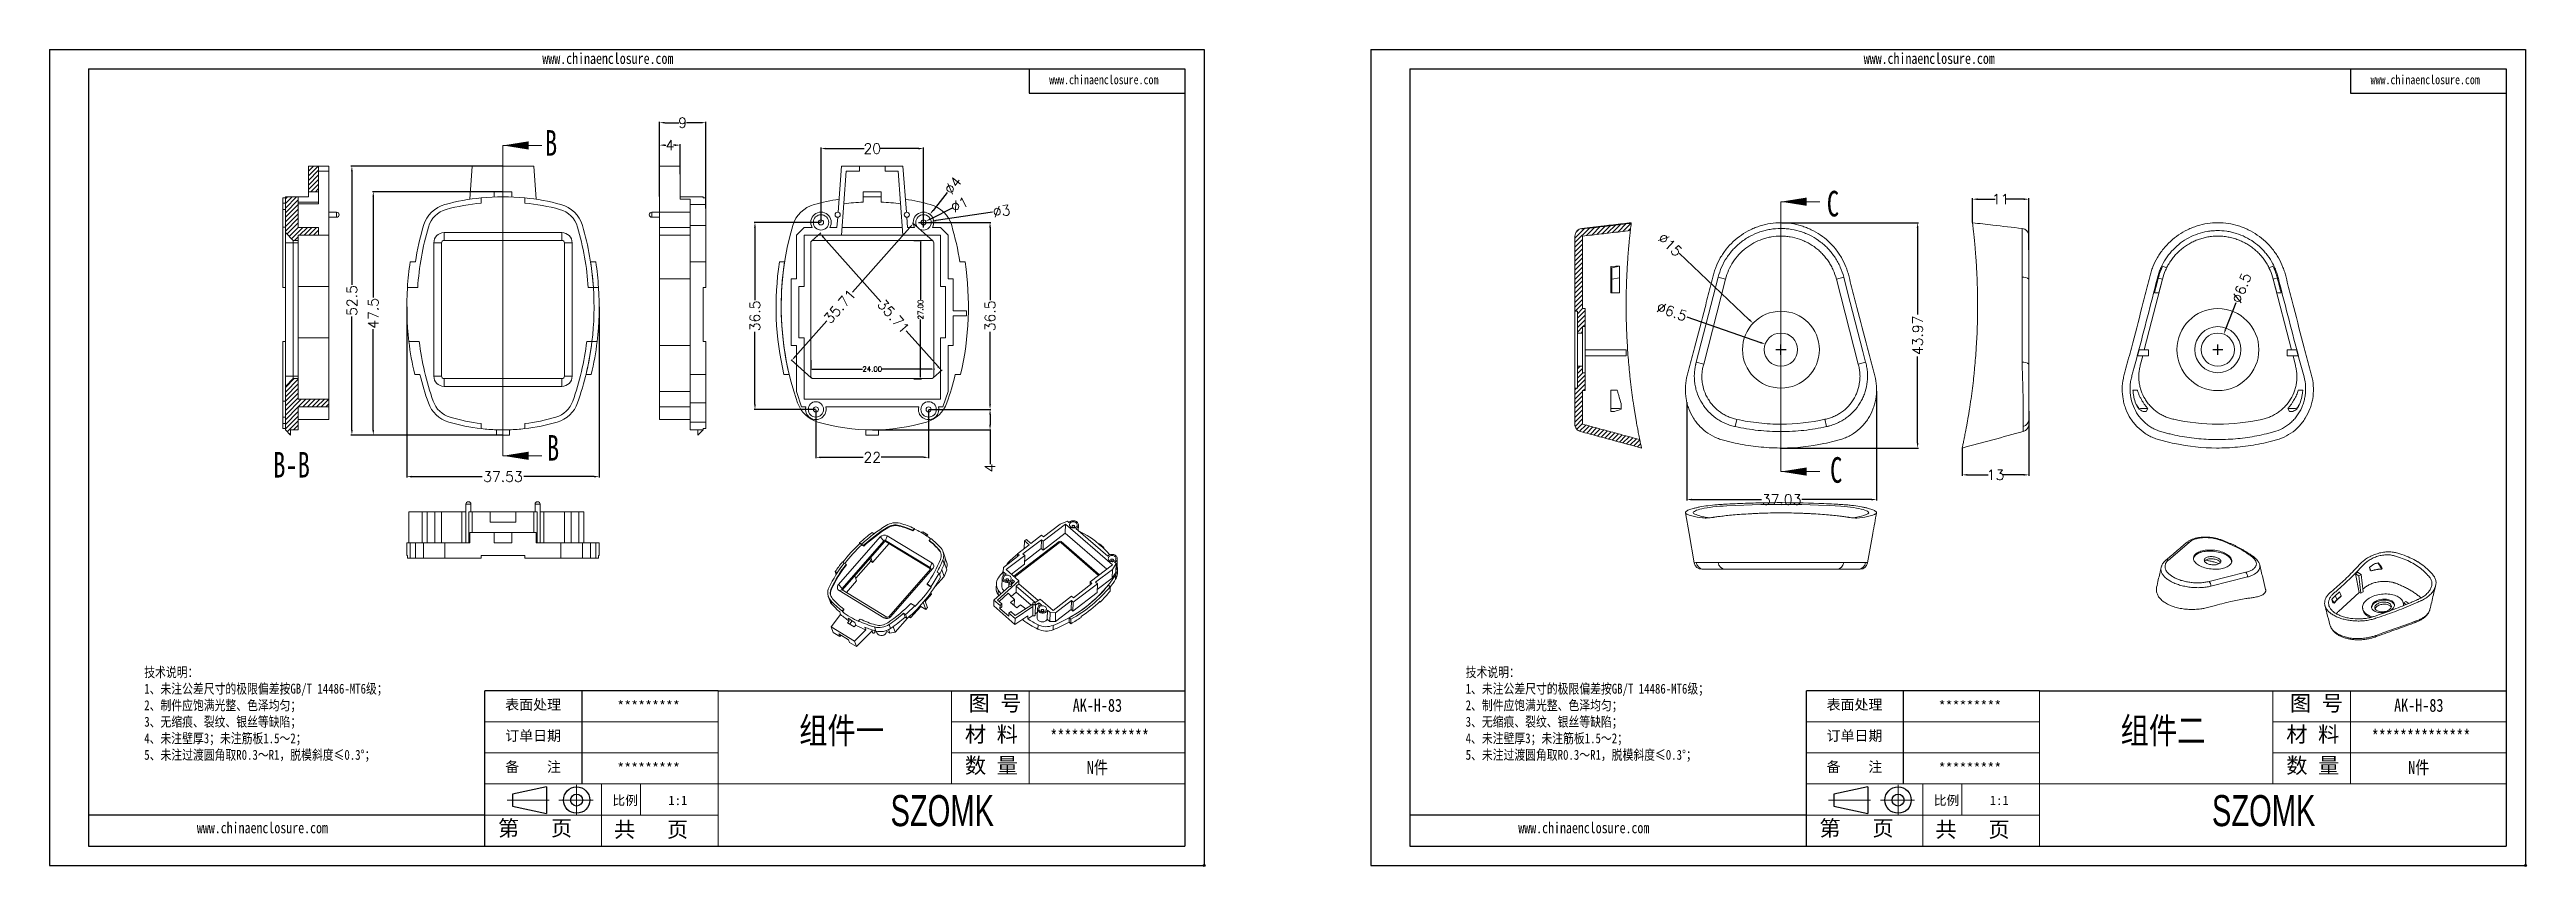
# Model space of a CAD drawing. Header units: inches. Extents: x 1424 to 4050, y 1126 to 1517.
# Drawn here: x 3122.7 to 3606, y 1125.7 to 1285.1 of the extents above; entities that cross this region are included whole.
import ezdxf

# ---------------------------------------------------------------- set-up
doc = ezdxf.new("R2010")
doc.units = ezdxf.units.IN
doc.header["$LTSCALE"] = 15
doc.linetypes.add('CENTER', pattern=[10.16, 6.35, -1.27, 1.27, -1.27])
doc.linetypes.add('CENTER2', pattern=[28.575, 19.05, -3.175, 3.175, -3.175])
doc.layers.add('文字', color=81, linetype='Continuous')
for name, color, linetype, lineweight in [('粗实线', 7, 'Continuous', 30), ('细实线', 3, 'Continuous', 9), ('细点划线', 2, 'CENTER2', 9)]:
    doc.layers.add(name, color=color, linetype=linetype, lineweight=lineweight)
doc.styles.add('SLDTEXTSTYLE6', font='TXT', dxfattribs={"width": 0.7})
doc.styles.get("Standard").update_dxf_attribs({"font": 'txt', "bigfont": 'gbcbig.shx'})
doc.styles.add('宋体', font='', dxfattribs={"width": 0.8, "height": 3.5})
doc.styles.add('长仿宋', font='', dxfattribs={"width": 0.7, "height": 4})
doc.styles.get('宋体').set_extended_font_data('SimSun')
doc.styles.get('长仿宋').set_extended_font_data('SimSun')
doc.dimstyles.new('1.5', dxfattribs={"dimtxt": 1, "dimasz": 0.3, "dimexe": 0.18, "dimexo": 0.0625, "dimgap": 0.09, "dimtad": 0, "dimzin": 0, "dimdsep": 46, "dimtxsty": 'Standard', "dimcen": 0, "dimclrd": 3, "dimclre": 3, "dimadec": 0, "dimazin": 2, "dimtfac": 1, "dimtofl": 0, "dimtmove": 0, "dimatfit": 3, "dimfxl": 1, "dimtolj": 1, "dimtzin": 0, "dimarcsym": 0})
doc.dimstyles.new('2.5', dxfattribs={"dimtxt": 2, "dimasz": 1, "dimexe": 0.18, "dimexo": 0.0625, "dimgap": 0.09, "dimtad": 0, "dimdsep": 46, "dimtxsty": 'Standard', "dimcen": 1, "dimclrd": 3, "dimclre": 3, "dimadec": 0, "dimazin": 2, "dimtfac": 1, "dimtofl": 0, "dimtmove": 0, "dimatfit": 3, "dimfxl": 1, "dimtolj": 1, "dimtzin": 0, "dimarcsym": 0})
pattern_1 = [(45, (3210.62375, 569.5325), (-0.4490128, 0.4490128), [])]
pattern_2 = [(45, (3275.68366, 607.0449), (-0.4490128, 0.4490128), [])]

msp = doc.modelspace()

# ---------------------------------------------------------------- texts
at = {"color": 7, "linetype": 'Continuous', "char_height": 5, "attachment_point": 1, "style": 'SLDTEXTSTYLE6'}
for s, insert in [('B', (3219.417, 1269.387)), ('C', (3469.513, 1257.543)), ('B', (3219.806, 1209.87)), ('B-B', (3166.398, 1206.573)), ('C', (3470.149, 1205.555))]:
    msp.add_mtext(s, dxfattribs=dict(at, insert=insert))
at = {"char_height": 1.99553, "width": 1134.16125, "attachment_point": 1}
for s, insert in [('{\\fSimHei|b0|i0|c134|p49;表面处理}', (3211.656, 1158.249)), ('{\\fSimHei|b0|i0|c134|p49;*********}', (3233.512, 1157.993)), ('{\\fSimHei|b0|i0|c134|p49;表面处理}', (3469.471, 1158.249)), ('{\\fSimHei|b0|i0|c134|p49;*********}', (3491.327, 1157.993)), ('{\\fSimHei|b0|i0|c134|p49;订单日期}', (3211.656, 1152.182)), ('{\\fSimHei|b0|i0|c134|p49;订单日期}', (3469.471, 1152.182)), ('{\\fSimHei|b0|i0|c134|p49;备    注}', (3211.656, 1146.114)), ('{\\fSimHei|b0|i0|c134|p49;*********}', (3233.512, 1145.857)), ('{\\fSimHei|b0|i0|c134|p49;备    注}', (3469.471, 1146.114)), ('{\\fSimHei|b0|i0|c134|p49;*********}', (3491.327, 1145.857))]:
    msp.add_mtext(s, dxfattribs=dict(at, insert=insert))
at = {"layer": '文字', "color": 0, "attachment_point": 1, "style": '宋体'}
for s, insert, char_height, width in [('www.chinaenclosure.com', (3218.896, 1284.447), 2.1359, 37.52574), ('www.chinaenclosure.com', (3476.711, 1284.447), 2.1359, 37.52574), ('www.chinaenclosure.com', (3317.795, 1280.129), 1.77992, 31.27145), ('www.chinaenclosure.com', (3575.61, 1280.129), 1.77992, 31.27145), ('{\\H1.111x;技术说明：\\P1、未注公差尺寸的极限偏差按GB/T 14486-MT6级；\\P2、制件应饱满光整、色泽均匀；\\P3、无缩痕、裂纹、银丝等缺陷；\\P4、未注壁厚3；未注筋板1.5～2；\\P5、未注过渡圆角取R0.3～R1，脱模斜度≤0.3%%D；}', (3141.229, 1164.555), 1.74215, 82.6932), ('{\\H1.111x;技术说明：\\P1、未注公差尺寸的极限偏差按GB/T 14486-MT6级；\\P2、制件应饱满光整、色泽均匀；\\P3、无缩痕、裂纹、银丝等缺陷；\\P4、未注壁厚3；未注筋板1.5～2；\\P5、未注过渡圆角取R0.3～R1，脱模斜度≤0.3%%D；}', (3399.045, 1164.555), 1.74215, 82.6932), ('组件一', (3269.015, 1154.733), 5.0566, 64.64662), ('{\\H1.111x;AK-H-83}', (3322.376, 1158.386), 2.27546, 26.30691), ('组件二', (3526.831, 1154.733), 5.0566, 64.64662), ('{\\H1.111x;AK-H-83}', (3580.192, 1158.386), 2.27546, 26.30691), ('{\\H1.111x;**************}', (3317.999, 1152.319), 2.27546, 26.30691), ('{\\H1.111x;**************}', (3575.815, 1152.319), 2.27546, 26.30691), ('{\\H1.111x;N件}', (3325.129, 1146.251), 2.27546, 26.30691), ('{\\H1.111x;N件}', (3582.944, 1146.251), 2.27546, 26.30691), ('www.chinaenclosure.com', (3151.497, 1134.282), 2.1359, 37.52574), ('www.chinaenclosure.com', (3409.312, 1134.282), 2.1359, 37.52574)]:
    msp.add_mtext(s, dxfattribs=dict(at, insert=insert, char_height=char_height, width=width))
at = {"layer": '粗实线', "char_height": 6.0679, "width": 68.04551, "attachment_point": 1, "style": '长仿宋'}
for insert in [(3286.831, 1139.595), (3544.646, 1139.595)]:
    msp.add_mtext('{\\fSTXinwei|b0|i0|c134|p2;SZOMK}', dxfattribs=dict(at, insert=insert))
at = {"layer": '细实线', "color": 7, "attachment_point": 1}
for s, insert, char_height, width in [('{\\fSimSun|b0|i0|c134|p54;图 号}', (3302.053, 1159.05), 3.03395, 15.16975), ('{\\fSimSun|b0|i0|c134|p54;图 号}', (3559.868, 1159.05), 3.03395, 15.16975), ('{\\fSimSun|b0|i0|c134|p54;材 料   }', (3301.334, 1152.982), 3.03395, 15.16975), ('{\\fSimSun|b0|i0|c134|p54;材 料   }', (3559.149, 1152.982), 3.03395, 15.16975), ('{\\fSimSun|b0|i0|c134|p54;数 量}', (3301.348, 1146.885), 3.03395, 13.70777), ('{\\fSimSun|b0|i0|c134|p54;数 量}', (3559.164, 1146.885), 3.03395, 13.70777), ('{\\fSimSun|b0|i0|c134|p54;比例}', (3232.576, 1139.47), 1.82037, 7.99086), ('{\\fSimSun|b0|i0|c134|p54;1:1}', (3243.48, 1139.47), 1.82037, 7.99086), ('{\\fSimSun|b0|i0|c134|p54;比例}', (3490.392, 1139.47), 1.82037, 7.99086), ('{\\fSimSun|b0|i0|c134|p54;1:1}', (3501.295, 1139.47), 1.82037, 7.99086), ('{\\fSimSun|b0|i0|c134|p54;第   页}', (3210.251, 1134.657), 3.03395, 22.75463), ('{\\fSimSun|b0|i0|c134|p54; 共   页}', (3230.824, 1134.399), 3.03395, 22.75463), ('{\\fSimSun|b0|i0|c134|p54;第   页}', (3468.067, 1134.657), 3.03395, 22.75463), ('{\\fSimSun|b0|i0|c134|p54; 共   页}', (3488.639, 1134.399), 3.03395, 22.75463)]:
    msp.add_mtext(s, dxfattribs=dict(at, insert=insert, char_height=char_height, width=width))

# ---------------------------------------------------------------- blocks, each defined once
blk = doc.blocks.new('*D245')
at = {"color": 3, "lineweight": -2}
for p, q in [((3273.27, 1251.44), (3273.27, 1265.97)), ((3274.27, 1265.79), (3281.68, 1265.79)), ((3292.27, 1265.79), (3284.86, 1265.79)), ((3293.27, 1251.44), (3293.27, 1265.97))]:
    blk.add_line(p, q, dxfattribs=at)
at = {"color": 3}
for points in [[(3274.27, 1265.95), (3274.27, 1265.62), (3273.27, 1265.79)], [(3292.27, 1265.95), (3292.27, 1265.62), (3293.27, 1265.79)]]:
    blk.add_solid(points, dxfattribs=at)
at = {"layer": 'Defpoints', "color": 0}
for p in [(3293.27, 1265.79), (3273.27, 1251.37), (3293.27, 1251.37)]:
    blk.add_point(p, dxfattribs=at)
at = {"color": 0, "insert": (3283.27, 1265.79), "char_height": 2, "attachment_point": 5}
blk.add_mtext('\\A1;20', dxfattribs=at)
blk = doc.blocks.new('*D246')
at = {"color": 3, "lineweight": -2}
for p, q in [((3272.27, 1214.81), (3272.27, 1205.34)), ((3294.27, 1214.81), (3294.27, 1205.34)), ((3273.27, 1205.52), (3281.51, 1205.52)), ((3293.27, 1205.52), (3285.02, 1205.52))]:
    blk.add_line(p, q, dxfattribs=at)
at = {"color": 3}
for points in [[(3273.27, 1205.68), (3273.27, 1205.35), (3272.27, 1205.52)], [(3293.27, 1205.68), (3293.27, 1205.35), (3294.27, 1205.52)]]:
    blk.add_solid(points, dxfattribs=at)
at = {"layer": 'Defpoints', "color": 0}
for p in [(3272.27, 1214.87), (3294.27, 1214.87), (3294.27, 1205.52)]:
    blk.add_point(p, dxfattribs=at)
at = {"color": 0, "insert": (3283.27, 1205.52), "char_height": 2, "attachment_point": 5}
blk.add_mtext('\\A1;22', dxfattribs=at)
blk = doc.blocks.new('*D236')
at = {"color": 3, "lineweight": -2}
for p, q in [((3293.33, 1251.37), (3306.43, 1251.37)), ((3306.25, 1250.37), (3306.25, 1236.21)), ((3306.25, 1215.87), (3306.25, 1230.03)), ((3294.33, 1214.87), (3306.43, 1214.87))]:
    blk.add_line(p, q, dxfattribs=at)
at = {"color": 3}
for points in [[(3306.08, 1250.37), (3306.42, 1250.37), (3306.25, 1251.37)], [(3306.08, 1215.87), (3306.42, 1215.87), (3306.25, 1214.87)]]:
    blk.add_solid(points, dxfattribs=at)
at = {"layer": 'Defpoints', "color": 0}
for p in [(3293.27, 1251.37), (3306.25, 1251.37), (3294.27, 1214.87)]:
    blk.add_point(p, dxfattribs=at)
at = {"color": 0, "insert": (3306.25, 1233.12), "char_height": 2, "attachment_point": 5, "rotation": 90}
blk.add_mtext('\\A1;36.5', dxfattribs=at)
blk = doc.blocks.new('*D237')
at = {"color": 3, "lineweight": -2}
for p, q in [((3273.2, 1251.37), (3260.2, 1251.37)), ((3260.38, 1250.37), (3260.38, 1236.21)), ((3260.38, 1215.87), (3260.38, 1230.03)), ((3272.2, 1214.87), (3260.2, 1214.87))]:
    blk.add_line(p, q, dxfattribs=at)
at = {"color": 3}
for points in [[(3260.21, 1250.37), (3260.55, 1250.37), (3260.38, 1251.37)], [(3260.21, 1215.87), (3260.55, 1215.87), (3260.38, 1214.87)]]:
    blk.add_solid(points, dxfattribs=at)
at = {"layer": 'Defpoints', "color": 0}
for p in [(3260.38, 1251.37), (3273.27, 1251.37), (3272.27, 1214.87)]:
    blk.add_point(p, dxfattribs=at)
at = {"color": 0, "insert": (3260.38, 1233.12), "char_height": 2, "attachment_point": 5, "rotation": 90}
blk.add_mtext('\\A1;36.5', dxfattribs=at)
blk = doc.blocks.new('*D247')
at = {"color": 3, "lineweight": -2}
for p, q in [((3211.16, 1257.37), (3185.73, 1257.37)), ((3185.91, 1256.37), (3185.91, 1236.71)), ((3185.91, 1210.87), (3185.91, 1230.53)), ((3211.16, 1209.87), (3185.73, 1209.87))]:
    blk.add_line(p, q, dxfattribs=at)
at = {"color": 3}
for points in [[(3185.74, 1256.37), (3186.08, 1256.37), (3185.91, 1257.37)], [(3185.74, 1210.87), (3186.08, 1210.87), (3185.91, 1209.87)]]:
    blk.add_solid(points, dxfattribs=at)
at = {"layer": 'Defpoints', "color": 0}
for p in [(3185.91, 1257.37), (3211.22, 1257.37), (3211.22, 1209.87)]:
    blk.add_point(p, dxfattribs=at)
at = {"color": 0, "insert": (3185.91, 1233.62), "char_height": 2, "attachment_point": 5, "rotation": 90}
blk.add_mtext('\\A1;47.5', dxfattribs=at)
blk = doc.blocks.new('*D248')
at = {"color": 3, "lineweight": -2}
for p, q in [((3211.16, 1262.37), (3181.56, 1262.37)), ((3181.74, 1261.37), (3181.74, 1239.21)), ((3181.74, 1210.87), (3181.74, 1233.03)), ((3211.16, 1209.87), (3181.56, 1209.87))]:
    blk.add_line(p, q, dxfattribs=at)
at = {"color": 3}
for points in [[(3181.57, 1261.37), (3181.9, 1261.37), (3181.74, 1262.37)], [(3181.57, 1210.87), (3181.9, 1210.87), (3181.74, 1209.87)]]:
    blk.add_solid(points, dxfattribs=at)
at = {"layer": 'Defpoints', "color": 0}
for p in [(3181.74, 1262.37), (3211.22, 1262.37), (3211.22, 1209.87)]:
    blk.add_point(p, dxfattribs=at)
at = {"color": 0, "insert": (3181.74, 1236.12), "char_height": 2, "attachment_point": 5, "rotation": 90}
blk.add_mtext('\\A1;52.5', dxfattribs=at)
blk = doc.blocks.new('*D249')
at = {"color": 3, "lineweight": -2}
for p, q in [((3192.45, 1234.87), (3192.45, 1201.57)), ((3229.99, 1234.87), (3229.99, 1201.57)), ((3193.45, 1201.75), (3207.13, 1201.75)), ((3228.99, 1201.75), (3215.31, 1201.75))]:
    blk.add_line(p, q, dxfattribs=at)
at = {"color": 3}
for points in [[(3193.45, 1201.92), (3193.45, 1201.58), (3192.45, 1201.75)], [(3228.99, 1201.92), (3228.99, 1201.58), (3229.99, 1201.75)]]:
    blk.add_solid(points, dxfattribs=at)
at = {"layer": 'Defpoints', "color": 0}
for p in [(3192.45, 1234.93), (3229.99, 1234.93), (3229.99, 1201.75)]:
    blk.add_point(p, dxfattribs=at)
at = {"color": 0, "insert": (3211.22, 1201.75), "char_height": 2, "attachment_point": 5}
blk.add_mtext('\\A1;37.53', dxfattribs=at)
blk = doc.blocks.new('*D250')
at = {"color": 3, "lineweight": -2}
for p, q in [((3241.77, 1260.82), (3241.77, 1266.64)), ((3242.77, 1266.46), (3243.01, 1266.46)), ((3244.77, 1266.46), (3244.52, 1266.46)), ((3245.77, 1260.82), (3245.77, 1266.64))]:
    blk.add_line(p, q, dxfattribs=at)
at = {"color": 3}
for points in [[(3242.77, 1266.62), (3242.77, 1266.29), (3241.77, 1266.46)], [(3244.77, 1266.62), (3244.77, 1266.29), (3245.77, 1266.46)]]:
    blk.add_solid(points, dxfattribs=at)
at = {"layer": 'Defpoints', "color": 0}
for p in [(3241.77, 1266.46), (3241.77, 1260.76), (3245.77, 1260.76)]:
    blk.add_point(p, dxfattribs=at)
at = {"color": 0, "insert": (3243.77, 1266.46), "char_height": 2, "attachment_point": 5}
blk.add_mtext('\\A1;4', dxfattribs=at)
blk = doc.blocks.new('*D251')
at = {"color": 3, "lineweight": -2}
for p, q in [((3241.77, 1256.42), (3241.77, 1271.02)), ((3250.77, 1254.09), (3250.77, 1271.02)), ((3242.77, 1270.84), (3245.51, 1270.84)), ((3249.77, 1270.84), (3247.02, 1270.84))]:
    blk.add_line(p, q, dxfattribs=at)
at = {"color": 3}
for points in [[(3242.77, 1271.01), (3242.77, 1270.68), (3241.77, 1270.84)], [(3249.77, 1271.01), (3249.77, 1270.68), (3250.77, 1270.84)]]:
    blk.add_solid(points, dxfattribs=at)
at = {"layer": 'Defpoints', "color": 0}
for p in [(3241.77, 1270.84), (3241.77, 1256.36), (3250.77, 1254.02)]:
    blk.add_point(p, dxfattribs=at)
at = {"color": 0, "insert": (3246.27, 1270.84), "char_height": 2, "attachment_point": 5}
blk.add_mtext('\\A1;9', dxfattribs=at)
blk = doc.blocks.new('*D252')
at = {"color": 3, "lineweight": -2}
for p, q in [((3300.44, 1214.87), (3306.43, 1214.87)), ((3306.25, 1213.87), (3306.25, 1211.87)), ((3283.33, 1210.87), (3306.43, 1210.87)), ((3306.25, 1210.87), (3306.25, 1204.21))]:
    blk.add_line(p, q, dxfattribs=at)
at = {"color": 3}
for points in [[(3306.08, 1213.87), (3306.42, 1213.87), (3306.25, 1214.87)], [(3306.08, 1211.87), (3306.42, 1211.87), (3306.25, 1210.87)]]:
    blk.add_solid(points, dxfattribs=at)
at = {"layer": 'Defpoints', "color": 0}
for p in [(3300.38, 1214.87), (3306.25, 1214.87), (3283.27, 1210.87)]:
    blk.add_point(p, dxfattribs=at)
at = {"color": 0, "insert": (3306.25, 1203.45), "char_height": 2, "attachment_point": 5, "rotation": 90}
blk.add_mtext('\\A1;4', dxfattribs=at)
blk = doc.blocks.new('*D253')
at = {"color": 3, "lineweight": -2}
for p, q in [((3297.9, 1257.21), (3295.13, 1253.72)), ((3293.27, 1250.37), (3293.27, 1252.37)), ((3292.27, 1251.37), (3294.27, 1251.37))]:
    blk.add_line(p, q, dxfattribs=at)
at = {"color": 3}
blk.add_solid([(3295, 1253.83), (3295.26, 1253.62), (3294.51, 1252.94)], dxfattribs=at)
at = {"layer": 'Defpoints', "color": 0}
for p in [(3294.51, 1252.94), (3292.02, 1249.81)]:
    blk.add_point(p, dxfattribs=at)
at = {"color": 0, "insert": (3298.99, 1258.59), "char_height": 2, "attachment_point": 5, "rotation": 51.5342}
blk.add_mtext('\\A1;∅4', dxfattribs=at)
blk = doc.blocks.new('*D254')
at = {"color": 3, "lineweight": -2}
for p, q in [((3293.27, 1250.37), (3293.27, 1252.37)), ((3299.02, 1254.24), (3294.61, 1252.04)), ((3292.27, 1251.37), (3294.27, 1251.37))]:
    blk.add_line(p, q, dxfattribs=at)
at = {"color": 3}
blk.add_solid([(3294.53, 1252.19), (3294.68, 1251.89), (3293.71, 1251.6)], dxfattribs=at)
at = {"layer": 'Defpoints', "color": 0}
for p in [(3292.82, 1251.15), (3293.71, 1251.6)]:
    blk.add_point(p, dxfattribs=at)
at = {"color": 0, "insert": (3300.3, 1254.87), "char_height": 2, "attachment_point": 5, "rotation": 26.4197}
blk.add_mtext('\\A1;∅1', dxfattribs=at)
blk = doc.blocks.new('*D255')
at = {"color": 3, "lineweight": -2}
for p, q in [((3293.27, 1250.37), (3293.27, 1252.37)), ((3306.76, 1253.35), (3295.74, 1251.74)), ((3292.27, 1251.37), (3294.27, 1251.37))]:
    blk.add_line(p, q, dxfattribs=at)
at = {"color": 3}
blk.add_solid([(3295.71, 1251.9), (3295.76, 1251.57), (3294.75, 1251.59)], dxfattribs=at)
at = {"layer": 'Defpoints', "color": 0}
for p in [(3291.78, 1251.16), (3294.75, 1251.59)]:
    blk.add_point(p, dxfattribs=at)
at = {"color": 0, "insert": (3308.49, 1253.6), "char_height": 2, "attachment_point": 5, "rotation": 8.3138}
blk.add_mtext('\\A1;∅3', dxfattribs=at)
blk = doc.blocks.new('*D289')
at = {"color": 3, "lineweight": -2}
for p, q in [((3271.46, 1247.77), (3273.22, 1249.33)), ((3273.75, 1248.46), (3284.93, 1235.85)), ((3296.11, 1223.23), (3289.91, 1230.22)), ((3295.14, 1221.04), (3296.9, 1222.6))]:
    blk.add_line(p, q, dxfattribs=at)
at = {"color": 3}
for points in [[(3273.87, 1248.57), (3273.62, 1248.35), (3273.08, 1249.21)], [(3296.23, 1223.34), (3295.98, 1223.12), (3296.77, 1222.48)]]:
    blk.add_solid(points, dxfattribs=at)
at = {"layer": 'Defpoints', "color": 0}
for p in [(3271.41, 1247.73), (3295.1, 1221), (3296.77, 1222.48)]:
    blk.add_point(p, dxfattribs=at)
at = {"color": 0, "insert": (3287.42, 1233.04), "char_height": 2, "attachment_point": 5, "rotation": 311.5462}
blk.add_mtext('\\A1;35.71', dxfattribs=at)
blk = doc.blocks.new('*D290')
at = {"color": 3, "lineweight": -2}
for p, q in [((3290.6, 1250.4), (3279.41, 1237.79)), ((3295.07, 1247.77), (3291.13, 1251.27)), ((3268.22, 1225.19), (3274.43, 1232.18)), ((3271.36, 1221.06), (3267.42, 1224.56))]:
    blk.add_line(p, q, dxfattribs=at)
at = {"color": 3}
for points in [[(3290.48, 1250.51), (3290.73, 1250.29), (3291.27, 1251.15)], [(3268.1, 1225.3), (3268.35, 1225.08), (3267.56, 1224.44)]]:
    blk.add_solid(points, dxfattribs=at)
at = {"layer": 'Defpoints', "color": 0}
for p in [(3291.27, 1251.15), (3295.12, 1247.73), (3271.41, 1221.02)]:
    blk.add_point(p, dxfattribs=at)
at = {"color": 0, "insert": (3276.92, 1234.98), "char_height": 2, "attachment_point": 5, "rotation": 48.4055}
blk.add_mtext('\\A1;35.71', dxfattribs=at)
blk = doc.blocks.new('*D291')
at = {"color": 3, "lineweight": -2}
for p, q in [((3271.27, 1224.46), (3271.27, 1222.57)), ((3271.57, 1222.75), (3281.34, 1222.75)), ((3294.97, 1222.75), (3285.19, 1222.75)), ((3295.27, 1222.85), (3295.27, 1222.57))]:
    blk.add_line(p, q, dxfattribs=at)
at = {"color": 3}
for points in [[(3271.57, 1222.8), (3271.57, 1222.7), (3271.27, 1222.75)], [(3294.97, 1222.8), (3294.97, 1222.7), (3295.27, 1222.75)]]:
    blk.add_solid(points, dxfattribs=at)
at = {"layer": 'Defpoints', "color": 0}
for p in [(3271.27, 1224.53), (3271.27, 1222.75), (3295.27, 1222.91)]:
    blk.add_point(p, dxfattribs=at)
at = {"color": 0, "insert": (3283.27, 1222.75), "char_height": 1, "attachment_point": 5}
blk.add_mtext('\\A1;24.00', dxfattribs=at)
blk = doc.blocks.new('*D292')
at = {"color": 3, "lineweight": -2}
for p, q in [((3291.39, 1247.87), (3292.85, 1247.87)), ((3292.67, 1247.57), (3292.67, 1236.3)), ((3292.67, 1221.17), (3292.67, 1232.45)), ((3291.39, 1220.87), (3292.85, 1220.87))]:
    blk.add_line(p, q, dxfattribs=at)
at = {"color": 3}
for points in [[(3292.62, 1247.57), (3292.72, 1247.57), (3292.67, 1247.87)], [(3292.62, 1221.17), (3292.72, 1221.17), (3292.67, 1220.87)]]:
    blk.add_solid(points, dxfattribs=at)
at = {"layer": 'Defpoints', "color": 0}
for p in [(3291.32, 1247.87), (3292.67, 1247.87), (3291.32, 1220.87)]:
    blk.add_point(p, dxfattribs=at)
at = {"color": 0, "insert": (3292.67, 1234.37), "char_height": 1, "attachment_point": 5, "rotation": 90}
blk.add_mtext('\\A1;27.00', dxfattribs=at)
blk = doc.blocks.new('*D238')
at = {"color": 3, "lineweight": -2}
for p, q in [((3479.21, 1218.44), (3479.21, 1197.1)), ((3442.18, 1216.27), (3442.18, 1197.1)), ((3443.18, 1197.28), (3456.77, 1197.28)), ((3478.21, 1197.28), (3464.62, 1197.28))]:
    blk.add_line(p, q, dxfattribs=at)
at = {"color": 3}
for points in [[(3443.18, 1197.44), (3443.18, 1197.11), (3442.18, 1197.28)], [(3478.21, 1197.44), (3478.21, 1197.11), (3479.21, 1197.28)]]:
    blk.add_solid(points, dxfattribs=at)
at = {"layer": 'Defpoints', "color": 0}
for p in [(3479.21, 1218.5), (3442.18, 1216.33), (3479.21, 1197.28)]:
    blk.add_point(p, dxfattribs=at)
at = {"color": 0, "insert": (3460.7, 1197.28), "char_height": 2, "attachment_point": 5}
blk.add_mtext('\\A1;37.03', dxfattribs=at)
blk = doc.blocks.new('*D239')
at = {"color": 3, "lineweight": -2}
for p, q in [((3460.73, 1251.31), (3487.41, 1251.31)), ((3487.23, 1250.31), (3487.23, 1233.41)), ((3487.23, 1208.34), (3487.23, 1225.23)), ((3460.39, 1207.34), (3487.41, 1207.34))]:
    blk.add_line(p, q, dxfattribs=at)
at = {"color": 3}
for points in [[(3487.06, 1250.31), (3487.39, 1250.31), (3487.23, 1251.31)], [(3487.06, 1208.34), (3487.39, 1208.34), (3487.23, 1207.34)]]:
    blk.add_solid(points, dxfattribs=at)
at = {"layer": 'Defpoints', "color": 0}
for p in [(3460.67, 1251.31), (3487.23, 1251.31), (3460.32, 1207.34)]:
    blk.add_point(p, dxfattribs=at)
at = {"color": 0, "insert": (3487.23, 1229.32), "char_height": 2, "attachment_point": 5, "rotation": 90}
blk.add_mtext('\\A1;43.97', dxfattribs=at)
blk = doc.blocks.new('*D240')
at = {"color": 3, "lineweight": -2}
for p, q in [((3508.93, 1214.52), (3508.93, 1201.92)), ((3495.93, 1207.28), (3495.93, 1201.92)), ((3496.93, 1202.1), (3501.01, 1202.1)), ((3507.93, 1202.1), (3503.85, 1202.1))]:
    blk.add_line(p, q, dxfattribs=at)
at = {"color": 3}
for points in [[(3496.93, 1202.27), (3496.93, 1201.94), (3495.93, 1202.1)], [(3507.93, 1202.27), (3507.93, 1201.94), (3508.93, 1202.1)]]:
    blk.add_solid(points, dxfattribs=at)
at = {"layer": 'Defpoints', "color": 0}
for p in [(3508.93, 1214.58), (3495.93, 1207.34), (3508.93, 1202.1)]:
    blk.add_point(p, dxfattribs=at)
at = {"color": 0, "insert": (3502.43, 1202.1), "char_height": 2, "attachment_point": 5}
blk.add_mtext('\\A1;13', dxfattribs=at)
blk = doc.blocks.new('*D241')
at = {"color": 3, "lineweight": -2}
for p, q in [((3497.93, 1251.37), (3497.93, 1256.09)), ((3498.93, 1255.91), (3502.34, 1255.91)), ((3507.93, 1255.91), (3504.52, 1255.91)), ((3508.93, 1246.05), (3508.93, 1256.09))]:
    blk.add_line(p, q, dxfattribs=at)
at = {"color": 3}
for points in [[(3498.93, 1256.07), (3498.93, 1255.74), (3497.93, 1255.91)], [(3507.93, 1256.07), (3507.93, 1255.74), (3508.93, 1255.91)]]:
    blk.add_solid(points, dxfattribs=at)
at = {"layer": 'Defpoints', "color": 0}
for p in [(3508.93, 1255.91), (3497.93, 1251.31), (3508.93, 1245.99)]:
    blk.add_point(p, dxfattribs=at)
at = {"color": 0, "insert": (3503.43, 1255.91), "char_height": 2, "attachment_point": 5}
blk.add_mtext('\\A1;11', dxfattribs=at)
blk = doc.blocks.new('*D242')
at = {"color": 3, "lineweight": -2}
for p, q in [((3549.31, 1235.69), (3547.32, 1230.51)), ((3545.8, 1225.54), (3545.8, 1227.54)), ((3544.8, 1226.54), (3546.8, 1226.54))]:
    blk.add_line(p, q, dxfattribs=at)
at = {"color": 3}
blk.add_solid([(3547.17, 1230.57), (3547.48, 1230.45), (3546.97, 1229.57)], dxfattribs=at)
at = {"layer": 'Defpoints', "color": 0}
for p in [(3546.97, 1229.57), (3544.64, 1223.5)]:
    blk.add_point(p, dxfattribs=at)
at = {"color": 0, "insert": (3550.41, 1238.57), "char_height": 2, "attachment_point": 5, "rotation": 69.0359}
blk.add_mtext('\\A1;∅6.5', dxfattribs=at)
blk = doc.blocks.new('*D243')
at = {"color": 3, "lineweight": -2}
for p, q in [((3442.19, 1232.94), (3456.55, 1227.94)), ((3460.56, 1225.54), (3460.56, 1227.54)), ((3459.56, 1226.54), (3461.56, 1226.54))]:
    blk.add_line(p, q, dxfattribs=at)
at = {"color": 3}
blk.add_solid([(3456.6, 1228.1), (3456.49, 1227.78), (3457.49, 1227.61)], dxfattribs=at)
at = {"layer": 'Defpoints', "color": 0}
for p in [(3457.49, 1227.61), (3463.63, 1225.47)]:
    blk.add_point(p, dxfattribs=at)
at = {"color": 0, "insert": (3439.28, 1233.96), "char_height": 2, "attachment_point": 5, "rotation": 340.7695}
blk.add_mtext('\\A1;∅6.5', dxfattribs=at)
blk = doc.blocks.new('*D244')
at = {"color": 3, "lineweight": -2}
for p, q in [((3440.68, 1245.36), (3454.39, 1232.38)), ((3460.56, 1225.54), (3460.56, 1227.54)), ((3459.56, 1226.54), (3461.56, 1226.54))]:
    blk.add_line(p, q, dxfattribs=at)
at = {"color": 3}
blk.add_solid([(3454.5, 1232.5), (3454.27, 1232.26), (3455.11, 1231.69)], dxfattribs=at)
at = {"layer": 'Defpoints', "color": 0}
for p in [(3455.11, 1231.69), (3466, 1221.38)]:
    blk.add_point(p, dxfattribs=at)
at = {"color": 0, "insert": (3438.92, 1247.03), "char_height": 2, "attachment_point": 5, "rotation": 316.5623}
blk.add_mtext('\\A1;∅15', dxfattribs=at)

# ---------------------------------------------------------------- dimensions: what is measured, and where the dimension line sits
for base, p1, p2, dimstyle, picture, middle in [((3241.767, 1270.844), (3250.767, 1254.024), (3241.767, 1256.362), '2.5', '*D251', (3246.267, 1270.844)), ((3241.767, 1266.455), (3245.767, 1260.755), (3241.767, 1260.755), '2.5', '*D250', (3243.767, 1266.455)), ((3293.265, 1265.786), (3273.265, 1251.375), (3293.265, 1251.375), '2.5', '*D245', (3283.265, 1265.786)), ((3508.93, 1255.907), (3497.93, 1251.309), (3508.93, 1245.989), '2.5', '*D241', (3503.43, 1255.907)), ((3229.986, 1201.751), (3192.452, 1234.929), (3229.986, 1234.929), '2.5', '*D249', (3211.219, 1201.751)), ((3271.265, 1222.755), (3295.265, 1222.911), (3271.265, 1224.525), '1.5', '*D291', (3283.265, 1222.755)), ((3479.212, 1197.276), (3442.183, 1216.332), (3479.212, 1218.499), '2.5', '*D238', (3460.697, 1197.276)), ((3294.265, 1205.517), (3272.265, 1214.875), (3294.265, 1214.875), '2.5', '*D246', (3283.265, 1205.517)), ((3508.93, 1202.102), (3495.93, 1207.338), (3508.93, 1214.58), '2.5', '*D240', (3502.43, 1202.102))]:
    dim = msp.add_linear_dim(base=base, p1=p1, p2=p2, dimstyle=dimstyle)
    dim.commit()
    dim.dimension.update_dxf_attribs({"geometry": picture, "text_midpoint": middle})
for base, p1, p2, dimstyle, picture, middle in [((3181.738, 1262.375), (3211.219, 1209.875), (3211.219, 1262.375), '2.5', '*D248', (3181.738, 1236.125)), ((3185.909, 1257.375), (3211.219, 1209.875), (3211.219, 1257.375), '2.5', '*D247', (3185.909, 1233.625)), ((3260.381, 1251.375), (3272.265, 1214.875), (3273.265, 1251.375), '2.5', '*D237', (3260.381, 1233.125)), ((3292.667, 1247.875), (3291.324, 1220.875), (3291.324, 1247.875), '1.5', '*D292', (3292.667, 1234.375)), ((3306.249, 1251.375), (3294.265, 1214.875), (3293.265, 1251.375), '2.5', '*D236', (3306.249, 1233.125)), ((3487.227, 1251.309), (3460.325, 1207.338), (3460.667, 1251.309), '2.5', '*D239', (3487.227, 1229.323))]:
    dim = msp.add_linear_dim(base=base, p1=p1, p2=p2, angle=90, dimstyle=dimstyle)
    dim.commit()
    dim.dimension.update_dxf_attribs({"geometry": picture, "text_midpoint": middle})
for p1, p2, picture, middle in [((3292.021, 1249.809), (3294.509, 1252.941), '*D253', (3298.994, 1258.586)), ((3292.817, 1251.152), (3293.713, 1251.597), '*D254', (3300.299, 1254.869)), ((3291.781, 1251.158), (3294.749, 1251.592), '*D255', (3308.494, 1253.6)), ((3466.005, 1221.381), (3455.113, 1231.695), '*D244', (3438.923, 1247.025)), ((3544.64, 1223.503), (3546.966, 1229.573), '*D242', (3550.413, 1238.571)), ((3463.628, 1225.468), (3457.49, 1227.608), '*D243', (3439.276, 1233.962))]:
    dim = msp.add_diameter_dim_2p(p1=p1, p2=p2, dimstyle='2.5')
    dim.commit()
    dim.dimension.update_dxf_attribs({"geometry": picture, "text_midpoint": middle, "dimtype": 163})
for base, p1, p2, angle, picture, middle, dimtype in [((3291.267, 1251.148), (3271.412, 1221.021), (3295.119, 1247.728), 48.40549, '*D290', (3276.919, 1234.985), 161), ((3296.77, 1222.483), (3271.412, 1247.728), (3295.097, 1221.001), 311.54619, '*D289', (3287.419, 1233.035), 161), ((3306.249, 1214.875), (3283.265, 1210.875), (3300.378, 1214.875), 90, '*D252', (3306.249, 1203.452), 160)]:
    dim = msp.add_linear_dim(base=base, p1=p1, p2=p2, angle=angle, dimstyle='2.5')
    dim.commit()
    dim.dimension.update_dxf_attribs({"geometry": picture, "text_midpoint": middle, "dimtype": dimtype})

# ---------------------------------------------------------------- hatches: boundary and pattern name
at = {"linetype": 'Continuous', "lineweight": 0}
h = msp.add_hatch(dxfattribs=at)
h.set_pattern_fill('ANSI31', color=4, scale=0.2, style=0)
h.set_pattern_definition(pattern_1)
h.paths.add_polyline_path([(3175.256, 1262.375), (3173.256, 1262.375), (3173.256, 1257.375), (3175.256, 1257.375)], flags=0)
h = msp.add_hatch(dxfattribs=at)
h.set_pattern_fill('ANSI31', color=4, scale=0.2, style=0)
h.set_pattern_definition(pattern_1)
h.paths.add_polyline_path([(3170.256, 1247.875), (3171.256, 1247.875), (3171.256, 1248.875), (3175.256, 1248.875), (3175.256, 1250.375), (3171.256, 1250.375), (3171.256, 1256.375), (3168.756, 1256.375), (3168.756, 1249.375)], flags=0)
h = msp.add_hatch(dxfattribs=at)
h.set_pattern_fill('ANSI31', color=4, scale=0.2, style=0)
h.set_pattern_definition(pattern_2)
edge = h.paths.add_edge_path(flags=0)
edge.add_spline(control_points=[(3421.684, 1250.192), (3421.631, 1250.186), (3421.579, 1250.178), (3421.527, 1250.166), (3421.364, 1250.129), (3421.204, 1250.063), (3421.062, 1249.974), (3420.919, 1249.885), (3420.79, 1249.771), (3420.685, 1249.64), (3420.58, 1249.508), (3420.497, 1249.357), (3420.441, 1249.199), (3420.386, 1249.041), (3420.357, 1248.87), (3420.357, 1248.702)], knot_values=[0, 0, 0, 0, 0.0001585, 0.0001585, 0.0001585, 0.0006687, 0.0006687, 0.0006687, 0.0011789, 0.0011789, 0.0011789, 0.0016891, 0.0016891, 0.0016891, 0.0021993, 0.0021993, 0.0021993, 0.0021993], weights=[1, 1, 1, 1, 1, 1, 1, 1, 1, 1, 1, 1, 1, 1, 1, 1], degree=3, periodic=0)
edge.add_line((3420.357, 1248.702), (3420.357, 1234.038))
edge.add_line((3420.357, 1234.038), (3420.857, 1234.038))
edge.add_line((3420.857, 1234.038), (3420.857, 1229.788))
edge.add_line((3420.857, 1229.788), (3421.857, 1229.788))
edge.add_line((3421.857, 1229.788), (3421.857, 1231.038))
edge.add_line((3421.857, 1231.038), (3422.357, 1231.038))
edge.add_line((3422.357, 1231.038), (3422.357, 1234.538))
edge.add_line((3422.357, 1234.538), (3421.857, 1234.538))
edge.add_line((3421.857, 1234.538), (3421.857, 1248.702))
edge.add_spline(control_points=[(3421.857, 1248.702), (3423.067, 1248.843), (3424.278, 1248.983), (3425.489, 1249.123), (3426.718, 1249.265), (3427.946, 1249.407), (3429.175, 1249.548), (3429.842, 1249.625), (3430.509, 1249.702), (3431.176, 1249.778)], knot_values=[0.0003194, 0.0003194, 0.0003194, 0.0003194, 0.0039761, 0.0039761, 0.0039761, 0.0076865, 0.0076865, 0.0076865, 0.0097008, 0.0097008, 0.0097008, 0.0097008], weights=[1, 1, 1, 1, 1, 1, 1, 1, 1, 1], degree=3, periodic=0)
edge.add_spline(control_points=[(3431.176, 1249.778), (3431.262, 1250.544), (3431.357, 1251.309)], knot_values=[0.9653188, 0.9653188, 0.9653188, 1, 1, 1], weights=[1, 1, 1], degree=2, periodic=0)
edge.add_spline(control_points=[(3431.357, 1251.309), (3430.806, 1251.246), (3430.256, 1251.183), (3429.706, 1251.119), (3428.489, 1250.98), (3427.272, 1250.839), (3426.055, 1250.699), (3424.598, 1250.53), (3423.141, 1250.362), (3421.684, 1250.192)], knot_values=[0.0020131, 0.0020131, 0.0020131, 0.0020131, 0.0036746, 0.0036746, 0.0036746, 0.0073493, 0.0073493, 0.0073493, 0.0117503, 0.0117503, 0.0117503, 0.0117503], weights=[1, 1, 1, 1, 1, 1, 1, 1, 1, 1], degree=3, periodic=0)
h = msp.add_hatch(dxfattribs=at)
h.set_pattern_fill('ANSI31', color=4, scale=0.2, style=0)
h.set_pattern_definition(pattern_2)
edge = h.paths.add_edge_path(flags=0)
edge.add_spline(control_points=[(3420.357, 1211.99), (3420.357, 1211.842), (3420.379, 1211.692), (3420.423, 1211.55), (3420.472, 1211.39), (3420.55, 1211.235), (3420.649, 1211.1), (3420.749, 1210.965), (3420.873, 1210.845), (3421.012, 1210.751), (3421.151, 1210.656), (3421.307, 1210.584), (3421.47, 1210.541)], knot_values=[0, 0, 0, 0, 0.000445, 0.000445, 0.000445, 0.0009503, 0.0009503, 0.0009503, 0.0014555, 0.0014555, 0.0014555, 0.0019608, 0.0019608, 0.0019608, 0.0019608], weights=[1, 1, 1, 1, 1, 1, 1, 1, 1, 1, 1, 1, 1], degree=3, periodic=0)
edge.add_spline(control_points=[(3421.47, 1210.541), (3422.568, 1210.248), (3423.667, 1209.954), (3424.765, 1209.659), (3425.9, 1209.354), (3427.035, 1209.049), (3428.169, 1208.743), (3429.899, 1208.276), (3431.628, 1207.808), (3433.357, 1207.338)], knot_values=[0.0001128, 0.0001128, 0.0001128, 0.0001128, 0.0035246, 0.0035246, 0.0035246, 0.0070491, 0.0070491, 0.0070491, 0.0124239, 0.0124239, 0.0124239, 0.0124239], weights=[1, 1, 1, 1, 1, 1, 1, 1, 1, 1], degree=3, periodic=0)
edge.add_spline(control_points=[(3433.357, 1207.338), (3433.179, 1208.162), (3433.011, 1208.986)], knot_values=[0, 0, 0, 0.0376099, 0.0376099, 0.0376099], weights=[1, 1, 1], degree=2, periodic=0)
edge.add_spline(control_points=[(3433.011, 1208.986), (3431.548, 1209.384), (3430.084, 1209.78), (3428.62, 1210.175), (3427.476, 1210.484), (3426.331, 1210.792), (3425.187, 1211.099), (3424.077, 1211.397), (3422.967, 1211.694), (3421.857, 1211.99)], knot_values=[0.000075, 0.000075, 0.000075, 0.000075, 0.0046248, 0.0046248, 0.0046248, 0.0081795, 0.0081795, 0.0081795, 0.0116271, 0.0116271, 0.0116271, 0.0116271], weights=[1, 1, 1, 1, 1, 1, 1, 1, 1, 1], degree=3, periodic=0)
edge.add_line((3421.857, 1211.99), (3421.857, 1218.538))
edge.add_line((3421.857, 1218.538), (3422.357, 1218.538))
edge.add_line((3422.357, 1218.538), (3422.357, 1222.038))
edge.add_line((3422.357, 1222.038), (3421.857, 1222.038))
edge.add_line((3421.857, 1222.038), (3421.857, 1223.288))
edge.add_line((3421.857, 1223.288), (3420.857, 1223.288))
edge.add_line((3420.857, 1223.288), (3420.857, 1219.038))
edge.add_line((3420.857, 1219.038), (3420.357, 1219.038))
edge.add_line((3420.357, 1219.038), (3420.357, 1211.99))
h = msp.add_hatch(dxfattribs=at)
h.set_pattern_fill('ANSI31', color=4, scale=0.2, style=0)
h.set_pattern_definition(pattern_1)
h.paths.add_polyline_path([(3168.756, 1210.875), (3169.756, 1209.875), (3169.756, 1210.875), (3171.256, 1210.875), (3171.256, 1215.375), (3177.256, 1215.375), (3177.256, 1216.875), (3171.256, 1216.875), (3171.256, 1220.875), (3170.256, 1220.875), (3168.756, 1219.375)], flags=0)

# ---------------------------------------------------------------- linework, layer by layer
for p, q in [((3122.748, 1285.122), (3348.018, 1285.122)), ((3122.748, 1285.122), (3122.748, 1125.84)), ((3130.332, 1281.33), (3344.226, 1281.33)), ((3130.332, 1281.33), (3130.332, 1129.632)), ((3313.886, 1281.33), (3313.886, 1276.589)), ((3344.226, 1281.33), (3344.226, 1129.632)), ((3348.018, 1285.122), (3348.018, 1125.84)), ((3380.563, 1285.122), (3605.834, 1285.122)), ((3380.563, 1285.122), (3380.563, 1125.84)), ((3388.148, 1281.33), (3602.041, 1281.33)), ((3388.148, 1281.33), (3388.148, 1129.632)), ((3571.702, 1281.33), (3571.702, 1276.589)), ((3602.041, 1281.33), (3602.041, 1129.632)), ((3605.834, 1285.122), (3605.834, 1125.84)), ((3313.886, 1276.589), (3344.226, 1276.589)), ((3571.702, 1276.589), (3602.041, 1276.589)), ((3253.207, 1159.971), (3207.698, 1159.971)), ((3207.698, 1129.632), (3207.698, 1159.971)), ((3226.66, 1141.768), (3226.66, 1159.971)), ((3253.207, 1159.971), (3344.226, 1159.971)), ((3511.023, 1159.971), (3465.514, 1159.971)), ((3465.514, 1129.632), (3465.514, 1159.971)), ((3484.476, 1141.768), (3484.476, 1159.971)), ((3511.023, 1159.971), (3602.041, 1159.971)), ((3207.698, 1135.7), (3130.332, 1135.7)), ((3465.514, 1135.7), (3388.148, 1135.7)), ((3130.332, 1129.632), (3344.226, 1129.632)), ((3388.148, 1129.632), (3602.041, 1129.632)), ((3122.748, 1125.84), (3348.018, 1125.84)), ((3380.563, 1125.84), (3605.834, 1125.84))]:
    msp.add_line(p, q)
at = {"color": 1, "linetype": 'CENTER', "lineweight": 0}
for p, q in [((3211.219, 1266.398), (3211.219, 1205.822)), ((3460.559, 1255.419), (3460.559, 1202.742))]:
    msp.add_line(p, q, dxfattribs=at)
at = {"color": 7, "linetype": 'Continuous', "lineweight": 0}
for p, q in [((3218.819, 1266.398), (3211.219, 1266.398)), ((3468.159, 1255.419), (3460.559, 1255.419)), ((3218.819, 1205.822), (3211.219, 1205.822)), ((3468.159, 1202.742), (3460.559, 1202.742))]:
    msp.add_line(p, q, dxfattribs=at)
at = {"color": 7, "linetype": 'Continuous', "lineweight": 15}
for p, q in [((3173.256, 1262.375), (3173.256, 1257.375)), ((3173.256, 1262.375), (3175.256, 1262.375)), ((3175.256, 1262.375), (3175.256, 1257.375)), ((3175.256, 1262.375), (3177.256, 1262.375)), ((3175.256, 1261.375), (3177.256, 1261.375)), ((3177.256, 1262.375), (3177.256, 1261.375)), ((3177.256, 1248.875), (3177.256, 1261.375)), ((3204.738, 1255.887), (3205.219, 1262.375)), ((3205.219, 1262.375), (3217.219, 1262.375)), ((3217.219, 1262.375), (3217.699, 1255.887)), ((3245.767, 1262.375), (3241.767, 1262.375)), ((3241.767, 1262.375), (3241.767, 1253.375)), ((3245.767, 1262.375), (3245.767, 1255.887)), ((3277.265, 1262.375), (3276.598, 1253.368)), ((3280.765, 1262.375), (3277.265, 1262.375)), ((3278.194, 1261.375), (3277.268, 1248.875)), ((3280.765, 1261.375), (3278.194, 1261.375)), ((3280.765, 1261.375), (3280.765, 1262.375)), ((3285.765, 1262.375), (3280.765, 1262.375)), ((3285.765, 1262.375), (3285.765, 1261.375)), ((3289.265, 1262.375), (3285.765, 1262.375)), ((3288.337, 1261.375), (3285.765, 1261.375)), ((3289.262, 1248.875), (3288.337, 1261.375)), ((3289.932, 1253.368), (3289.265, 1262.375)), ((3173.256, 1257.375), (3175.256, 1257.375)), ((3173.256, 1256.339), (3173.256, 1257.375)), ((3175.256, 1255.339), (3175.256, 1257.375)), ((3209.469, 1257.375), (3212.969, 1257.375)), ((3209.469, 1256.339), (3209.469, 1257.375)), ((3212.969, 1257.375), (3212.969, 1256.339)), ((3285.015, 1257.375), (3281.515, 1257.375)), ((3281.515, 1257.375), (3281.515, 1255.339)), ((3285.015, 1255.339), (3285.015, 1257.375)), ((3168.256, 1256.166), (3168.756, 1256.166)), ((3168.256, 1256.166), (3168.256, 1255.161)), ((3168.256, 1255.161), (3168.256, 1253.905)), ((3168.756, 1255.161), (3168.256, 1255.161)), ((3168.756, 1253.905), (3168.256, 1253.905)), ((3168.256, 1253.905), (3168.256, 1250.478)), ((3168.756, 1249.375), (3168.756, 1256.375)), ((3171.256, 1256.375), (3168.756, 1256.375)), ((3171.256, 1256.375), (3171.256, 1250.375)), ((3171.256, 1256.339), (3173.256, 1256.339)), ((3175.256, 1255.339), (3171.256, 1255.339)), ((3171.256, 1255.01), (3175.256, 1255.01)), ((3175.256, 1255.01), (3175.256, 1255.339)), ((3178.756, 1253.375), (3177.256, 1253.375)), ((3177.256, 1252.375), (3178.756, 1252.375)), ((3206.969, 1256.166), (3206.969, 1255.161)), ((3215.469, 1255.161), (3215.469, 1256.166)), ((3240.267, 1253.375), (3241.767, 1253.375)), ((3241.767, 1252.375), (3240.267, 1252.375)), ((3241.767, 1253.375), (3247.767, 1253.375)), ((3241.767, 1253.375), (3241.767, 1250.375)), ((3245.767, 1256.339), (3247.767, 1256.339)), ((3247.767, 1255.887), (3245.767, 1255.887)), ((3247.767, 1256.375), (3250.267, 1256.375)), ((3247.767, 1256.339), (3247.767, 1256.375)), ((3247.767, 1254.87), (3247.767, 1255.887)), ((3250.767, 1254.87), (3247.767, 1254.87)), ((3247.767, 1254.87), (3247.767, 1250.758)), ((3250.267, 1256.375), (3250.267, 1256.166)), ((3250.267, 1256.166), (3250.767, 1256.166)), ((3250.767, 1254.87), (3250.767, 1256.166)), ((3250.767, 1250.758), (3250.767, 1254.87)), ((3276.524, 1252.375), (3276.376, 1250.375)), ((3290.154, 1250.375), (3290.006, 1252.375)), ((3168.756, 1250.478), (3168.256, 1250.478)), ((3168.256, 1250.478), (3168.256, 1238.648)), ((3170.256, 1247.875), (3168.756, 1249.375)), ((3168.756, 1247.375), (3168.756, 1249.375)), ((3170.256, 1247.375), (3168.756, 1247.375)), ((3168.756, 1221.375), (3168.756, 1247.375)), ((3170.256, 1247.875), (3171.256, 1247.875)), ((3170.256, 1247.875), (3170.256, 1247.375)), ((3171.256, 1247.375), (3170.256, 1247.375)), ((3170.256, 1247.375), (3170.256, 1221.375)), ((3175.256, 1250.375), (3171.256, 1250.375)), ((3171.256, 1247.875), (3171.256, 1248.875)), ((3171.256, 1248.875), (3175.256, 1248.875)), ((3171.256, 1247.875), (3171.256, 1247.375)), ((3171.256, 1247.375), (3171.256, 1221.375)), ((3175.256, 1250.375), (3175.256, 1248.875)), ((3175.256, 1248.875), (3177.256, 1248.875)), ((3177.256, 1238.875), (3177.256, 1248.875)), ((3197.719, 1221.375), (3197.719, 1247.375)), ((3199.219, 1247.375), (3197.719, 1247.375)), ((3199.219, 1247.375), (3199.219, 1221.375)), ((3199.719, 1249.375), (3222.719, 1249.375)), ((3199.719, 1249.375), (3199.719, 1247.875)), ((3222.719, 1247.875), (3199.719, 1247.875)), ((3222.719, 1249.375), (3222.719, 1247.875)), ((3224.719, 1247.375), (3223.219, 1247.375)), ((3223.219, 1221.375), (3223.219, 1247.375)), ((3224.719, 1247.375), (3224.719, 1221.375)), ((3247.767, 1250.375), (3241.767, 1250.375)), ((3241.767, 1250.375), (3241.767, 1248.875)), ((3241.767, 1248.875), (3247.767, 1248.875)), ((3241.767, 1248.875), (3241.767, 1240.375)), ((3247.767, 1250.758), (3250.767, 1250.758)), ((3247.767, 1243.648), (3247.767, 1250.758)), ((3250.767, 1243.648), (3250.767, 1250.758)), ((3269.965, 1250.375), (3268.465, 1248.875)), ((3268.465, 1248.875), (3268.465, 1240.375)), ((3271.533, 1250.375), (3269.965, 1250.375)), ((3277.268, 1248.875), (3269.965, 1248.875)), ((3269.965, 1248.875), (3269.965, 1238.875)), ((3271.265, 1221.375), (3271.265, 1247.375)), ((3271.765, 1247.875), (3294.765, 1247.875)), ((3276.376, 1250.375), (3274.997, 1250.375)), ((3277.268, 1248.875), (3289.262, 1248.875)), ((3277.379, 1250.375), (3289.151, 1250.375)), ((3296.565, 1248.875), (3289.262, 1248.875)), ((3291.533, 1250.375), (3290.154, 1250.375)), ((3296.565, 1250.375), (3294.997, 1250.375)), ((3295.265, 1247.375), (3295.265, 1221.375)), ((3298.065, 1248.875), (3296.565, 1250.375)), ((3296.565, 1238.875), (3296.565, 1248.875)), ((3298.065, 1240.375), (3298.065, 1248.875)), ((3420.357, 1248.702), (3420.357, 1234.038)), ((3421.857, 1248.702), (3421.857, 1234.538)), ((3460.561, 1251.309), (3460.563, 1251.309)), ((3545.8, 1251.309), (3545.799, 1251.309)), ((3194.128, 1243.648), (3193.116, 1243.648)), ((3229.322, 1243.648), (3228.31, 1243.648)), ((3247.767, 1243.648), (3250.767, 1243.648)), ((3247.767, 1221.712), (3247.767, 1243.648)), ((3250.767, 1238.648), (3250.767, 1243.648)), ((3265.162, 1243.648), (3266.174, 1243.648)), ((3300.356, 1243.648), (3301.368, 1243.648)), ((3427.357, 1242.775), (3427.357, 1242.503)), ((3427.357, 1242.503), (3427.557, 1242.503)), ((3427.557, 1242.503), (3429.046, 1242.859)), ((3535.05, 1242.862), (3535.803, 1242.503)), ((3555.803, 1242.503), (3556.55, 1242.859)), ((3168.256, 1238.648), (3168.756, 1238.648)), ((3171.256, 1238.875), (3177.256, 1238.875)), ((3177.256, 1238.875), (3177.256, 1228.875)), ((3194.576, 1238.648), (3192.572, 1238.648)), ((3228.864, 1238.648), (3227.861, 1238.648)), ((3229.866, 1238.648), (3228.864, 1238.648)), ((3241.767, 1227.375), (3241.767, 1240.375)), ((3241.767, 1240.375), (3247.767, 1240.375)), ((3250.267, 1238.648), (3250.267, 1228.148)), ((3250.267, 1238.648), (3250.767, 1238.648)), ((3267.465, 1227.375), (3267.465, 1240.375)), ((3267.465, 1240.375), (3268.465, 1240.375)), ((3269.965, 1238.875), (3268.965, 1238.875)), ((3268.965, 1238.875), (3268.965, 1228.875)), ((3297.565, 1238.875), (3296.565, 1238.875)), ((3297.565, 1238.875), (3297.565, 1228.875)), ((3299.065, 1240.375), (3298.065, 1240.375)), ((3299.065, 1234.125), (3299.065, 1240.375)), ((3427.357, 1240.314), (3427.557, 1240.314)), ((3427.357, 1240.314), (3427.357, 1237.643)), ((3427.357, 1237.643), (3427.557, 1237.643)), ((3427.557, 1240.314), (3429.046, 1240.527)), ((3427.557, 1237.643), (3427.557, 1240.314)), ((3429.047, 1237.643), (3427.557, 1237.643)), ((3444.044, 1224.095), (3448.303, 1240.685)), ((3449.747, 1240.314), (3445.487, 1223.724)), ((3449.747, 1240.314), (3448.303, 1240.685)), ((3472.816, 1240.685), (3471.373, 1240.314)), ((3475.633, 1223.725), (3471.373, 1240.314)), ((3507.602, 1224.095), (3507.602, 1240.685)), ((3508.93, 1240.314), (3508.93, 1223.724)), ((3534.303, 1237.643), (3533.442, 1237.643)), ((3534.989, 1240.314), (3534.182, 1240.522)), ((3534.989, 1240.314), (3534.303, 1237.643)), ((3556.588, 1240.407), (3556.615, 1240.314)), ((3556.615, 1240.314), (3560.16, 1226.509)), ((3556.617, 1240.314), (3557.417, 1240.527)), ((3557.303, 1237.643), (3556.617, 1240.314)), ((3558.158, 1237.643), (3557.303, 1237.643)), ((3301.665, 1234.125), (3299.065, 1234.125)), ((3299.065, 1233.125), (3301.665, 1233.125)), ((3299.065, 1227.375), (3299.065, 1233.125)), ((3301.665, 1233.125), (3301.665, 1234.125)), ((3420.357, 1234.038), (3420.857, 1234.038)), ((3420.357, 1234.038), (3420.357, 1219.038)), ((3420.857, 1229.788), (3420.857, 1234.038)), ((3421.857, 1234.538), (3422.357, 1234.538)), ((3422.357, 1231.038), (3422.357, 1234.538)), ((3168.756, 1228.148), (3168.256, 1228.148)), ((3168.256, 1228.148), (3168.256, 1216.492)), ((3177.256, 1228.875), (3171.256, 1228.875)), ((3177.256, 1216.875), (3177.256, 1228.875)), ((3192.852, 1228.148), (3194.867, 1228.148)), ((3227.571, 1228.148), (3228.578, 1228.148)), ((3228.578, 1228.148), (3229.585, 1228.148)), ((3250.767, 1228.148), (3250.267, 1228.148)), ((3250.767, 1221.712), (3250.767, 1228.148)), ((3268.965, 1228.875), (3269.965, 1228.875)), ((3269.965, 1228.875), (3269.965, 1216.875)), ((3296.565, 1216.875), (3296.565, 1228.875)), ((3296.565, 1228.875), (3297.565, 1228.875)), ((3420.857, 1229.788), (3421.857, 1229.788)), ((3420.857, 1229.788), (3420.857, 1223.288)), ((3421.857, 1231.038), (3422.357, 1231.038)), ((3421.857, 1231.038), (3421.857, 1229.788)), ((3421.857, 1229.788), (3421.857, 1223.288)), ((3422.357, 1222.038), (3422.357, 1231.038)), ((3241.767, 1227.375), (3247.767, 1227.375)), ((3241.767, 1227.375), (3241.767, 1218.375)), ((3268.465, 1227.375), (3267.465, 1227.375)), ((3268.465, 1227.375), (3268.465, 1218.375)), ((3298.065, 1227.375), (3299.065, 1227.375)), ((3298.065, 1218.375), (3298.065, 1227.375)), ((3420.857, 1219.038), (3420.857, 1223.288)), ((3421.857, 1223.288), (3420.857, 1223.288)), ((3421.857, 1223.288), (3421.857, 1222.038)), ((3430.357, 1226.509), (3422.357, 1226.509)), ((3430.357, 1225.309), (3422.357, 1225.309)), ((3430.357, 1226.509), (3430.357, 1225.309)), ((3443.955, 1223.747), (3444.044, 1224.095)), ((3445.487, 1223.724), (3444.044, 1224.095)), ((3477.076, 1224.095), (3475.633, 1223.725)), ((3477.076, 1224.095), (3477.164, 1223.753)), ((3507.602, 1223.747), (3507.602, 1224.095)), ((3530.12, 1225.309), (3530.429, 1226.509)), ((3530.12, 1225.309), (3532.303, 1225.309)), ((3530.429, 1226.509), (3532.303, 1226.509)), ((3530.729, 1223.725), (3531.135, 1225.309)), ((3532.303, 1226.509), (3532.303, 1225.309)), ((3559.303, 1226.509), (3559.303, 1225.309)), ((3561.172, 1226.509), (3559.303, 1226.509)), ((3561.48, 1225.309), (3559.303, 1225.309)), ((3560.468, 1225.309), (3560.875, 1223.724)), ((3561.172, 1226.509), (3561.48, 1225.309)), ((3170.256, 1221.375), (3168.756, 1221.375)), ((3168.756, 1219.375), (3168.756, 1221.375)), ((3168.756, 1219.375), (3170.256, 1220.875)), ((3168.756, 1210.875), (3168.756, 1219.375)), ((3170.256, 1221.375), (3170.256, 1220.875)), ((3170.256, 1221.375), (3171.256, 1221.375)), ((3171.256, 1220.875), (3170.256, 1220.875)), ((3171.256, 1221.375), (3171.256, 1220.875)), ((3171.256, 1216.875), (3171.256, 1220.875)), ((3193.989, 1221.712), (3195.017, 1221.712)), ((3199.219, 1221.375), (3197.719, 1221.375)), ((3199.719, 1220.875), (3199.719, 1219.375)), ((3199.719, 1220.875), (3222.719, 1220.875)), ((3222.719, 1219.375), (3199.719, 1219.375)), ((3222.719, 1220.875), (3222.719, 1219.375)), ((3224.719, 1221.375), (3223.219, 1221.375)), ((3227.42, 1221.712), (3228.448, 1221.712)), ((3247.767, 1218.375), (3241.767, 1218.375)), ((3241.767, 1218.375), (3241.767, 1215.375)), ((3247.767, 1216.16), (3247.767, 1221.712)), ((3247.767, 1221.712), (3250.767, 1221.712)), ((3250.767, 1216.16), (3250.767, 1221.712)), ((3267.064, 1221.712), (3266.036, 1221.712)), ((3268.465, 1218.375), (3269.465, 1215.375)), ((3294.765, 1220.875), (3271.765, 1220.875)), ((3297.065, 1215.375), (3298.065, 1218.375)), ((3300.495, 1221.712), (3299.467, 1221.712)), ((3420.357, 1219.038), (3420.357, 1211.99)), ((3420.857, 1219.038), (3420.357, 1219.038)), ((3422.357, 1222.038), (3421.857, 1222.038)), ((3422.357, 1218.538), (3421.857, 1218.538)), ((3421.857, 1218.538), (3421.857, 1211.99)), ((3422.357, 1218.538), (3422.357, 1222.038)), ((3427.357, 1218.633), (3428.6, 1218.633)), ((3529.237, 1218.633), (3530.104, 1218.633)), ((3561.502, 1218.633), (3562.366, 1218.633)), ((3168.756, 1216.492), (3168.256, 1216.492)), ((3168.256, 1216.492), (3168.256, 1213.352)), ((3168.756, 1213.352), (3168.256, 1213.352)), ((3168.256, 1213.352), (3168.256, 1212.122)), ((3177.256, 1216.875), (3171.256, 1216.875)), ((3171.256, 1210.875), (3171.256, 1215.375)), ((3171.256, 1215.375), (3177.256, 1215.375)), ((3177.256, 1216.875), (3177.256, 1215.375)), ((3177.256, 1212.875), (3177.256, 1215.375)), ((3241.767, 1215.375), (3247.767, 1215.375)), ((3241.767, 1215.375), (3241.767, 1212.875)), ((3250.767, 1216.16), (3247.767, 1216.16)), ((3247.767, 1216.16), (3247.767, 1212.392)), ((3250.767, 1212.392), (3250.767, 1216.16)), ((3269.465, 1215.375), (3270.329, 1215.375)), ((3269.965, 1216.875), (3296.565, 1216.875)), ((3274.202, 1215.375), (3292.329, 1215.375)), ((3296.202, 1215.375), (3297.065, 1215.375)), ((3427.357, 1214.457), (3427.357, 1215.048)), ((3428.085, 1214.453), (3427.357, 1214.457)), ((3429.357, 1215.017), (3429.357, 1214.92)), ((3530.403, 1214.926), (3530.459, 1215.018)), ((3531.823, 1214.457), (3531.203, 1214.453)), ((3532.164, 1215.048), (3531.823, 1214.457)), ((3559.781, 1214.457), (3559.441, 1215.048)), ((3560.422, 1214.453), (3559.781, 1214.457)), ((3561.147, 1215.017), (3561.205, 1214.92)), ((3168.256, 1212.122), (3168.756, 1212.122)), ((3168.256, 1212.122), (3168.256, 1211.115)), ((3168.756, 1211.115), (3168.256, 1211.115)), ((3169.756, 1209.875), (3168.756, 1210.875)), ((3169.756, 1210.875), (3171.256, 1210.875)), ((3169.756, 1209.875), (3169.756, 1210.875)), ((3171.256, 1212.875), (3177.256, 1212.875)), ((3206.969, 1212.122), (3206.969, 1211.115)), ((3209.969, 1210.896), (3209.969, 1210.875)), ((3209.969, 1210.875), (3212.469, 1210.875)), ((3209.969, 1209.875), (3209.969, 1210.875)), ((3209.969, 1209.875), (3212.469, 1209.875)), ((3212.469, 1210.875), (3212.469, 1210.896)), ((3212.469, 1210.875), (3212.469, 1209.875)), ((3215.469, 1211.115), (3215.469, 1212.122)), ((3247.767, 1212.875), (3241.767, 1212.875)), ((3247.767, 1212.392), (3250.767, 1212.392)), ((3247.767, 1210.875), (3247.767, 1212.392)), ((3249.267, 1210.875), (3247.767, 1210.875)), ((3249.267, 1210.896), (3250.267, 1210.896)), ((3249.267, 1209.875), (3249.267, 1210.896)), ((3250.267, 1210.875), (3249.267, 1209.875)), ((3250.767, 1211.115), (3250.267, 1211.115)), ((3250.267, 1211.115), (3250.267, 1210.896)), ((3250.267, 1210.875), (3250.267, 1210.896)), ((3250.767, 1211.115), (3250.767, 1212.392)), ((3282.015, 1209.875), (3282.015, 1210.896)), ((3284.515, 1209.875), (3282.015, 1209.875)), ((3284.515, 1210.896), (3284.515, 1209.875)), ((3451.963, 1212.933), (3451.649, 1211.518)), ((3469.469, 1211.521), (3469.154, 1212.937)), ((3507.817, 1210.548), (3507.817, 1210.548)), ((3460.325, 1207.338), (3460.558, 1207.338)), ((3460.558, 1207.338), (3460.793, 1207.338)), ((3545.803, 1207.338), (3545.568, 1207.338)), ((3546.037, 1207.338), (3545.803, 1207.338)), ((3192.819, 1194.86), (3192.819, 1188.86)), ((3192.819, 1194.86), (3195.419, 1194.86)), ((3195.419, 1194.86), (3195.419, 1188.86)), ((3195.419, 1194.86), (3196.419, 1194.86)), ((3196.419, 1188.86), (3196.419, 1194.86)), ((3196.419, 1194.86), (3197.919, 1194.86)), ((3197.919, 1194.86), (3197.919, 1188.86)), ((3197.919, 1194.86), (3199.219, 1194.86)), ((3199.219, 1194.86), (3199.219, 1188.86)), ((3203.219, 1194.86), (3199.219, 1194.86)), ((3203.219, 1188.86), (3203.219, 1194.86)), ((3203.219, 1194.86), (3203.969, 1194.86)), ((3203.969, 1196.36), (3203.969, 1188.86)), ((3204.552, 1188.86), (3204.552, 1194.86)), ((3204.552, 1194.86), (3205.219, 1194.86)), ((3204.969, 1194.86), (3204.969, 1196.36)), ((3205.219, 1190.86), (3205.219, 1194.86)), ((3205.219, 1194.86), (3208.719, 1194.86)), ((3208.719, 1192.86), (3208.719, 1194.86)), ((3213.719, 1194.86), (3208.719, 1194.86)), ((3213.719, 1194.86), (3217.219, 1194.86)), ((3213.719, 1194.86), (3213.719, 1192.86)), ((3217.219, 1190.86), (3217.219, 1194.86)), ((3217.219, 1194.86), (3217.886, 1194.86)), ((3217.469, 1196.36), (3217.469, 1194.86)), ((3217.886, 1188.86), (3217.886, 1194.86)), ((3218.469, 1188.86), (3218.469, 1196.36)), ((3218.469, 1194.86), (3219.219, 1194.86)), ((3219.219, 1194.86), (3219.219, 1188.86)), ((3219.219, 1194.86), (3223.219, 1194.86)), ((3223.219, 1188.86), (3223.219, 1194.86)), ((3223.219, 1194.86), (3224.519, 1194.86)), ((3224.519, 1188.86), (3224.519, 1194.86)), ((3224.519, 1194.86), (3226.019, 1194.86)), ((3226.019, 1194.86), (3226.019, 1188.86)), ((3227.019, 1194.86), (3226.019, 1194.86)), ((3227.019, 1194.86), (3227.019, 1188.86)), ((3460.325, 1196.673), (3460.558, 1196.673)), ((3460.558, 1196.673), (3460.793, 1196.673)), ((3460.561, 1194.673), (3460.563, 1194.673)), ((3192.452, 1188.86), (3192.452, 1186.36)), ((3193.116, 1188.86), (3192.452, 1188.86)), ((3193.116, 1188.86), (3193.116, 1185.86)), ((3194.128, 1188.86), (3193.116, 1188.86)), ((3194.128, 1188.86), (3194.128, 1185.86)), ((3195.711, 1188.86), (3194.128, 1188.86)), ((3195.711, 1185.86), (3195.711, 1188.86)), ((3195.711, 1188.86), (3199.904, 1188.86)), ((3199.904, 1188.86), (3199.904, 1185.86)), ((3204.738, 1188.86), (3199.904, 1188.86)), ((3204.738, 1190.86), (3205.219, 1190.86)), ((3204.738, 1188.86), (3204.738, 1190.86)), ((3205.219, 1190.86), (3217.219, 1190.86)), ((3208.719, 1192.86), (3213.719, 1192.86)), ((3209.469, 1188.86), (3209.469, 1190.86)), ((3212.969, 1188.86), (3209.469, 1188.86)), ((3212.969, 1190.86), (3212.969, 1188.86)), ((3217.219, 1190.86), (3217.699, 1190.86)), ((3217.699, 1188.86), (3217.699, 1190.86)), ((3222.534, 1188.86), (3217.699, 1188.86)), ((3222.534, 1185.86), (3222.534, 1188.86)), ((3222.534, 1188.86), (3226.726, 1188.86)), ((3226.726, 1188.86), (3226.726, 1185.86)), ((3228.31, 1188.86), (3226.726, 1188.86)), ((3228.31, 1188.86), (3228.31, 1185.86)), ((3229.322, 1188.86), (3228.31, 1188.86)), ((3229.322, 1188.86), (3229.322, 1185.86)), ((3229.986, 1188.86), (3229.322, 1188.86)), ((3229.986, 1186.36), (3229.986, 1188.86)), ((3276.683, 1180.682), (3284.817, 1189.974)), ((3285.525, 1189.234), (3277.39, 1179.942)), ((3285.618, 1188.971), (3277.483, 1179.679)), ((3283.642, 1190.609), (3283.253, 1190.846)), ((3284.817, 1189.974), (3285.525, 1189.234)), ((3285.618, 1188.971), (3285.525, 1189.234)), ((3285.871, 1189.297), (3286.201, 1190.227)), ((3294.583, 1183.99), (3285.871, 1189.297)), ((3285.871, 1189.297), (3285.964, 1189.034)), ((3294.649, 1183.744), (3285.964, 1189.034)), ((3286.201, 1190.227), (3294.913, 1184.92)), ((3286.3, 1191.747), (3286.254, 1191.878)), ((3288.537, 1192.104), (3288.491, 1192.236)), ((3291.485, 1191.638), (3291.17, 1191.278)), ((3291.216, 1191.146), (3291.17, 1191.278)), ((3291.531, 1191.506), (3291.216, 1191.146)), ((3291.485, 1191.638), (3291.531, 1191.506)), ((3292.743, 1190.9), (3292.736, 1190.892)), ((3292.743, 1190.9), (3293.148, 1190.995)), ((3293.69, 1190.323), (3292.743, 1190.9)), ((3294.095, 1190.418), (3293.148, 1190.995)), ((3293.683, 1190.316), (3293.69, 1190.323)), ((3294.095, 1190.418), (3293.69, 1190.323)), ((3293.887, 1190.179), (3294.095, 1190.418)), ((3294.39, 1189.316), (3294.705, 1189.676)), ((3294.39, 1189.316), (3294.436, 1189.185)), ((3310.866, 1182.305), (3319.749, 1189.101)), ((3312.662, 1186.669), (3316.287, 1189.443)), ((3312.973, 1189.213), (3312.93, 1187.718)), ((3313.335, 1189.491), (3312.973, 1189.213)), ((3312.973, 1189.213), (3313.868, 1188.436)), ((3314.23, 1188.713), (3313.335, 1189.491)), ((3316.315, 1190.308), (3314.23, 1188.713)), ((3316.287, 1189.443), (3316.238, 1187.708)), ((3316.632, 1189.144), (3316.287, 1189.443)), ((3316.659, 1190.009), (3316.315, 1190.308)), ((3320.933, 1190.738), (3316.582, 1187.409)), ((3316.632, 1189.144), (3316.582, 1187.409)), ((3320.983, 1192.472), (3316.632, 1189.144)), ((3319.922, 1192.505), (3316.659, 1190.009)), ((3319.741, 1188.812), (3319.749, 1189.101)), ((3321.354, 1193.038), (3319.922, 1192.505)), ((3320.102, 1189.09), (3320.094, 1188.801)), ((3320.102, 1189.09), (3327.6, 1182.574)), ((3320.933, 1190.738), (3320.983, 1192.472)), ((3329.05, 1183.683), (3320.933, 1190.738)), ((3330.138, 1184.516), (3320.983, 1192.472)), ((3321.652, 1192.78), (3321.354, 1193.038)), ((3329.224, 1186.199), (3322.985, 1191.621)), ((3323.467, 1191.202), (3323.499, 1192.311)), ((3540.219, 1188.923), (3536.167, 1185.476)), ((3192.452, 1186.36), (3192.572, 1186.36)), ((3192.572, 1185.86), (3192.572, 1186.36)), ((3193.116, 1185.86), (3192.572, 1185.86)), ((3194.128, 1185.86), (3193.116, 1185.86)), ((3195.711, 1185.86), (3194.128, 1185.86)), ((3199.904, 1185.86), (3195.711, 1185.86)), ((3206.969, 1185.86), (3199.904, 1185.86)), ((3206.969, 1186.36), (3215.469, 1186.36)), ((3206.969, 1185.86), (3206.969, 1186.36)), ((3215.469, 1186.36), (3215.469, 1185.86)), ((3222.534, 1185.86), (3215.469, 1185.86)), ((3226.726, 1185.86), (3222.534, 1185.86)), ((3228.31, 1185.86), (3226.726, 1185.86)), ((3229.322, 1185.86), (3228.31, 1185.86)), ((3229.866, 1185.86), (3229.322, 1185.86)), ((3229.866, 1186.36), (3229.986, 1186.36)), ((3229.866, 1186.36), (3229.866, 1185.86)), ((3277.417, 1185.12), (3277.797, 1184.889)), ((3277.797, 1184.889), (3278.177, 1184.658)), ((3278.223, 1184.527), (3278.177, 1184.658)), ((3280.04, 1181.913), (3282.957, 1185.245)), ((3281.19, 1188.576), (3280.809, 1188.808)), ((3280.809, 1188.808), (3280.855, 1188.677)), ((3281.237, 1188.444), (3280.855, 1188.677)), ((3281.572, 1188.343), (3281.19, 1188.576)), ((3281.237, 1188.444), (3281.19, 1188.576)), ((3281.618, 1188.212), (3281.237, 1188.444)), ((3281.572, 1188.343), (3281.618, 1188.212)), ((3282.957, 1185.245), (3282.784, 1185.735)), ((3282.957, 1185.245), (3283.336, 1185.014)), ((3282.996, 1185.976), (3283.336, 1185.014)), ((3283.336, 1185.014), (3286.545, 1188.68)), ((3294.583, 1183.99), (3294.913, 1184.92)), ((3296.346, 1187.348), (3296.299, 1187.479)), ((3297.311, 1184.705), (3297.033, 1185.494)), ((3297.373, 1186.3), (3297.094, 1187.088)), ((3297.372, 1184.868), (3297.825, 1183.585)), ((3297.864, 1184.743), (3297.48, 1185.83)), ((3308.864, 1184.045), (3308.836, 1183.18)), ((3311.946, 1186.403), (3308.864, 1184.045)), ((3313.006, 1186.37), (3309.38, 1183.596)), ((3309.573, 1184.748), (3309.568, 1184.584)), ((3309.671, 1184.663), (3309.573, 1184.748)), ((3312.956, 1184.636), (3310.418, 1182.694)), ((3311.039, 1182.155), (3319.741, 1188.812)), ((3311.601, 1186.702), (3311.585, 1186.127)), ((3313.868, 1188.436), (3311.601, 1186.702)), ((3311.601, 1186.702), (3311.946, 1186.403)), ((3312.662, 1186.669), (3313.006, 1186.37)), ((3312.956, 1184.636), (3313.006, 1186.37)), ((3312.973, 1185.211), (3316.238, 1187.708)), ((3316.582, 1187.409), (3316.238, 1187.708)), ((3320.094, 1188.801), (3327.418, 1182.435)), ((3325.787, 1181.187), (3330.138, 1184.516)), ((3327.515, 1188.571), (3327.607, 1188.641)), ((3327.607, 1188.641), (3328.467, 1187.893)), ((3328.467, 1187.893), (3328.357, 1187.809)), ((3328.391, 1187.777), (3328.467, 1187.893)), ((3330.11, 1183.651), (3330.854, 1184.782)), ((3330.854, 1184.782), (3330.557, 1185.04)), ((3330.854, 1184.782), (3330.804, 1183.047)), ((3331.022, 1183.995), (3331.071, 1185.73)), ((3443.955, 1185.001), (3444.044, 1185.001)), ((3444.044, 1185.001), (3448.303, 1185.001)), ((3477.076, 1184.999), (3477.164, 1184.999)), ((3575.698, 1183.349), (3575.362, 1184.023)), ((3577.09, 1184.874), (3577.108, 1184.907)), ((3577.596, 1184.339), (3577.835, 1183.917)), ((3584.71, 1185.185), (3584.786, 1185.139)), ((3584.786, 1185.139), (3584.862, 1185.093)), ((3275.315, 1179.815), (3275.269, 1179.947)), ((3276.249, 1182.67), (3276.059, 1183.208)), ((3276.059, 1183.208), (3276.442, 1182.975)), ((3276.683, 1180.682), (3277.39, 1179.942)), ((3276.815, 1179.506), (3277.423, 1179.648)), ((3285.527, 1174.199), (3276.815, 1179.506)), ((3277.39, 1179.942), (3277.483, 1179.679)), ((3277.423, 1179.648), (3286.136, 1174.341)), ((3278.216, 1179.166), (3280.207, 1181.441)), ((3280.207, 1181.441), (3279.867, 1182.403)), ((3286.482, 1174.404), (3294.616, 1183.696)), ((3295.045, 1183.744), (3286.911, 1174.452)), ((3294.723, 1180.332), (3293.96, 1180.797)), ((3294.006, 1180.665), (3293.96, 1180.797)), ((3294.77, 1180.2), (3294.006, 1180.665)), ((3294.616, 1183.696), (3295.045, 1183.744)), ((3294.77, 1180.2), (3294.723, 1180.332)), ((3297.265, 1182.283), (3295.454, 1180.213)), ((3296.306, 1182.894), (3295.917, 1183.131)), ((3296.585, 1182.106), (3296.306, 1182.894)), ((3297.265, 1182.283), (3296.811, 1183.567)), ((3297.825, 1183.585), (3297.265, 1182.283)), ((3310.034, 1180.366), (3306.997, 1177.668)), ((3307.48, 1180.828), (3307.456, 1179.961)), ((3311.893, 1181.412), (3307.68, 1177.668)), ((3307.84, 1179.605), (3307.815, 1178.738)), ((3308.61, 1181.944), (3308.56, 1180.21)), ((3308.836, 1183.18), (3308.814, 1182.418)), ((3308.836, 1183.18), (3309.376, 1182.711)), ((3309.38, 1183.596), (3311.893, 1181.412)), ((3309.946, 1180.968), (3309.926, 1180.271)), ((3311.338, 1179.228), (3310.381, 1178.377)), ((3310.434, 1180.52), (3310.446, 1180.954)), ((3311.043, 1181.263), (3310.44, 1180.727)), ((3310.568, 1181.675), (3310.543, 1180.819)), ((3310.568, 1181.675), (3311.043, 1181.263)), ((3311.338, 1179.228), (3311.371, 1180.384)), ((3314.275, 1176.675), (3311.338, 1179.228)), ((3311.877, 1180.834), (3311.371, 1180.384)), ((3315.051, 1177.186), (3311.371, 1180.384)), ((3311.877, 1180.834), (3311.893, 1181.412)), ((3315.634, 1177.569), (3311.877, 1180.834)), ((3327.191, 1180.855), (3322.478, 1177.249)), ((3322.505, 1178.114), (3326.131, 1180.888)), ((3325.77, 1180.612), (3325.787, 1181.187)), ((3326.131, 1180.888), (3325.787, 1181.187)), ((3326.847, 1181.154), (3330.11, 1183.651)), ((3326.847, 1181.154), (3327.191, 1180.855)), ((3327.191, 1180.855), (3327.142, 1179.121)), ((3327.158, 1179.696), (3330.061, 1181.916)), ((3329.333, 1180.571), (3329.687, 1180.264)), ((3329.687, 1180.264), (3329.662, 1179.397)), ((3330.061, 1181.916), (3330.11, 1183.651)), ((3330.804, 1183.047), (3330.061, 1181.916)), ((3330.758, 1181.734), (3330.782, 1182.602)), ((3331.086, 1182.79), (3331.111, 1183.657)), ((3449.747, 1183.673), (3445.487, 1183.673)), ((3475.633, 1183.673), (3471.373, 1183.673)), ((3544.083, 1181.283), (3551.253, 1183.078)), ((3551.602, 1182.165), (3544.432, 1180.37)), ((3551.753, 1182.202), (3551.602, 1182.165)), ((3569.519, 1179.246), (3569.863, 1178.474)), ((3572.692, 1182.789), (3573.046, 1183.11)), ((3572.692, 1182.789), (3573.404, 1179.147)), ((3572.692, 1182.789), (3573.298, 1182.42)), ((3573.046, 1183.11), (3573.752, 1182.681)), ((3573.298, 1182.42), (3573.752, 1182.681)), ((3573.298, 1182.42), (3573.681, 1178.978)), ((3573.681, 1178.978), (3574.135, 1179.238)), ((3573.752, 1182.681), (3574.135, 1179.238)), ((3574.077, 1179.758), (3574.225, 1179.892)), ((3575.504, 1183.467), (3575.698, 1183.349)), ((3577.835, 1183.917), (3577.722, 1183.722)), ((3274.696, 1178.339), (3274.975, 1177.551)), ((3275.119, 1177.631), (3275.398, 1176.843)), ((3275.249, 1172.409), (3277.097, 1174.838)), ((3276.911, 1175.364), (3277.097, 1174.838)), ((3277.704, 1175.897), (3277.39, 1175.538)), ((3277.436, 1175.406), (3277.39, 1175.538)), ((3277.751, 1175.766), (3277.436, 1175.406)), ((3277.704, 1175.897), (3277.751, 1175.766)), ((3286.482, 1174.404), (3286.911, 1174.452)), ((3289.391, 1175.087), (3289.774, 1174.853)), ((3289.669, 1174.299), (3289.391, 1175.087)), ((3290.053, 1174.065), (3289.774, 1174.853)), ((3290.761, 1174.19), (3290.426, 1174.394)), ((3290.761, 1174.19), (3290.625, 1174.574)), ((3292.717, 1176.423), (3290.761, 1174.19)), ((3290.785, 1176.977), (3291.544, 1176.515)), ((3291.544, 1176.515), (3291.591, 1176.383)), ((3292.717, 1176.423), (3292.653, 1176.603)), ((3293.701, 1175.823), (3292.717, 1176.423)), ((3293.701, 1175.823), (3293.205, 1177.227)), ((3294.014, 1176.181), (3293.515, 1177.594)), ((3294.828, 1178.835), (3293.58, 1177.409)), ((3294.014, 1176.181), (3293.701, 1175.823)), ((3294.828, 1178.835), (3294.719, 1179.145)), ((3306.964, 1176.512), (3306.997, 1177.668)), ((3306.964, 1176.512), (3311.095, 1172.922)), ((3306.997, 1177.668), (3308.202, 1176.621)), ((3307.68, 1177.668), (3308.565, 1176.899)), ((3307.959, 1178.522), (3307.815, 1178.738)), ((3309.809, 1178.996), (3308, 1177.389)), ((3308.186, 1176.043), (3308.202, 1176.621)), ((3308.548, 1176.32), (3308.186, 1176.043)), ((3308.186, 1176.043), (3309.906, 1174.547)), ((3308.202, 1176.621), (3308.565, 1176.899)), ((3308.548, 1176.32), (3308.565, 1176.899)), ((3309.923, 1175.126), (3309.906, 1174.547)), ((3310.286, 1175.403), (3309.923, 1175.126)), ((3309.923, 1175.126), (3311.128, 1174.079)), ((3310.995, 1177.77), (3310.257, 1177.206)), ((3310.257, 1177.206), (3311.461, 1176.159)), ((3310.286, 1175.403), (3311.171, 1174.634)), ((3310.616, 1176.914), (3310.603, 1176.905)), ((3310.615, 1176.894), (3310.616, 1176.914)), ((3310.962, 1176.614), (3310.949, 1176.604)), ((3310.995, 1177.77), (3310.962, 1176.614)), ((3311.095, 1172.922), (3313.612, 1174.578)), ((3311.128, 1174.079), (3314.623, 1176.377)), ((3311.171, 1174.634), (3314.591, 1176.883)), ((3311.461, 1176.159), (3312.2, 1176.723)), ((3313.596, 1174), (3314.574, 1174.643)), ((3313.596, 1174), (3313.612, 1174.578)), ((3314.574, 1174.643), (3314.623, 1176.377)), ((3314.593, 1176.93), (3314.58, 1176.496)), ((3314.975, 1177.135), (3316.022, 1177.824)), ((3315.031, 1174.748), (3315.093, 1176.916)), ((3315.036, 1174.947), (3315.472, 1175.234)), ((3315.086, 1176.682), (3315.785, 1177.141)), ((3315.493, 1175.962), (3315.444, 1174.227)), ((3315.785, 1177.141), (3315.766, 1176.501)), ((3315.785, 1177.141), (3316.259, 1176.729)), ((3316.022, 1177.824), (3318.535, 1175.639)), ((3317.402, 1173.958), (3317.452, 1175.692)), ((3317.452, 1175.692), (3317.991, 1175.223)), ((3317.942, 1173.489), (3317.991, 1175.223)), ((3317.991, 1175.223), (3319.051, 1175.191)), ((3318.535, 1175.639), (3322.161, 1178.413)), ((3319.002, 1173.456), (3322.084, 1175.814)), ((3319.051, 1175.191), (3319.002, 1173.456)), ((3319.051, 1175.191), (3322.133, 1177.549)), ((3322.133, 1177.549), (3322.084, 1175.814)), ((3322.428, 1175.515), (3322.084, 1175.814)), ((3322.478, 1177.249), (3322.133, 1177.549)), ((3322.161, 1178.413), (3322.505, 1178.114)), ((3327.142, 1179.121), (3322.428, 1175.515)), ((3322.478, 1177.249), (3322.428, 1175.515)), ((3324.014, 1174.419), (3324.01, 1174.275)), ((3327.644, 1177.338), (3327.72, 1177.271)), ((3327.72, 1177.271), (3327.724, 1177.416)), ((3535.96, 1176.881), (3535.96, 1176.881)), ((3568.512, 1177.123), (3568.068, 1177.796)), ((3568.233, 1177.096), (3568.521, 1177.042)), ((3568.253, 1174.779), (3568.253, 1174.779)), ((3568.521, 1177.042), (3568.512, 1177.123)), ((3569.075, 1177.759), (3568.669, 1178.474)), ((3569.863, 1178.474), (3569.075, 1177.759)), ((3569.084, 1177.678), (3569.075, 1177.759)), ((3569.084, 1177.678), (3569.872, 1178.393)), ((3569.333, 1175.45), (3573.404, 1179.147)), ((3569.872, 1178.393), (3569.863, 1178.474)), ((3573.404, 1179.147), (3573.681, 1178.978)), ((3574.048, 1176.072), (3574.07, 1175.869)), ((3582.021, 1176.755), (3581.998, 1176.957)), ((3582.048, 1177.101), (3582.502, 1177.362)), ((3582.54, 1176.802), (3582.048, 1177.101)), ((3582.048, 1177.101), (3582.102, 1176.623)), ((3583.067, 1177.018), (3582.502, 1177.362)), ((3279.794, 1169.64), (3275.249, 1172.409)), ((3275.249, 1172.409), (3275.62, 1171.358)), ((3276.946, 1170.55), (3275.62, 1171.358)), ((3276.946, 1170.55), (3276.76, 1171.076)), ((3278.654, 1169.922), (3276.76, 1171.076)), ((3277.181, 1170.819), (3276.946, 1170.55)), ((3278.423, 1173.215), (3278.747, 1173.585)), ((3279.749, 1172.407), (3278.423, 1173.215)), ((3278.747, 1173.585), (3278.561, 1174.111)), ((3278.654, 1169.922), (3278.84, 1169.396)), ((3278.844, 1172.958), (3279.246, 1173.417)), ((3279.13, 1173.745), (3279.246, 1173.417)), ((3280.073, 1172.777), (3279.749, 1172.407)), ((3282.006, 1171.847), (3279.794, 1169.64)), ((3279.794, 1169.64), (3280.166, 1168.589)), ((3279.887, 1173.303), (3280.073, 1172.777)), ((3283.237, 1171.654), (3280.166, 1168.589)), ((3280.61, 1173.576), (3280.924, 1173.935)), ((3280.61, 1173.576), (3280.656, 1173.445)), ((3281.82, 1172.373), (3282.006, 1171.847)), ((3283.159, 1171.873), (3283.237, 1171.654)), ((3283.219, 1171.636), (3283.326, 1171.333)), ((3283.97, 1171.621), (3283.691, 1172.409)), ((3283.797, 1171.5), (3283.729, 1171.692)), ((3284.062, 1171.596), (3284.18, 1171.264)), ((3285.527, 1174.199), (3286.136, 1174.341)), ((3286.036, 1171.71), (3286.092, 1171.555)), ((3286.685, 1171.193), (3286.092, 1171.555)), ((3286.685, 1171.193), (3286.441, 1171.884)), ((3286.566, 1172.911), (3286.845, 1172.123)), ((3287.723, 1171.383), (3286.685, 1171.193)), ((3287.339, 1172.469), (3287.723, 1171.383)), ((3290.132, 1174.134), (3287.723, 1171.383)), ((3289.669, 1174.299), (3290.053, 1174.065)), ((3311.095, 1172.922), (3311.128, 1174.079)), ((3312.623, 1173.927), (3312.707, 1173.867)), ((3312.707, 1173.867), (3312.702, 1173.722)), ((3315.604, 1171.968), (3315.629, 1172.836)), ((3317.402, 1173.958), (3317.942, 1173.489)), ((3319.002, 1173.456), (3317.942, 1173.489)), ((3318.563, 1172.722), (3318.538, 1171.855)), ((3321.686, 1174.221), (3321.661, 1173.353)), ((3322.009, 1173.051), (3321.661, 1173.353)), ((3322.034, 1173.918), (3321.686, 1174.221)), ((3322.034, 1173.918), (3322.009, 1173.051)), ((3584.33, 1173.518), (3584.488, 1173.575)), ((3280.166, 1168.589), (3278.84, 1169.396))]:
    msp.add_line(p, q, dxfattribs=at)
at = {"color": 8, "linetype": 'Continuous', "lineweight": 15}
for p, q in [((3178.756, 1252.875), (3178.756, 1253.375)), ((3178.756, 1252.375), (3178.756, 1252.875)), ((3240.267, 1252.875), (3240.267, 1253.375)), ((3240.267, 1252.375), (3240.267, 1252.875)), ((3204.969, 1196.36), (3203.969, 1196.36)), ((3218.469, 1196.36), (3217.469, 1196.36)), ((3294.661, 1183.77), (3294.583, 1183.99))]:
    msp.add_line(p, q, dxfattribs=at)
at = {"color": 7, "linetype": 'Continuous', "lineweight": 15, "flags": 128}
for points in [[(3427.357, 1242.775), (3428.357, 1242.825), (3429.046, 1242.859)], [(3472.816, 1240.685), (3473.562, 1237.779), (3476.547, 1226.156), (3477.076, 1224.095)], [(3531.444, 1226.509), (3532.859, 1232.02), (3534.913, 1240.018), (3534.989, 1240.314)], [(3533.442, 1237.643), (3533.699, 1238.64), (3533.955, 1239.638), (3534.182, 1240.522)], [(3441.907, 1194.686), (3442.625, 1190.675), (3443.657, 1184.909)], [(3474.545, 1193.723), (3475.044, 1193.776), (3476.296, 1194.052), (3476.738, 1194.182), (3477.176, 1194.331), (3477.537, 1194.502), (3477.644, 1194.589), (3477.688, 1194.681), (3477.668, 1194.78), (3477.581, 1194.884), (3477.434, 1194.987), (3477.226, 1195.093), (3476.948, 1195.202), (3476.608, 1195.312), (3476.223, 1195.416), (3475.783, 1195.517), (3475.275, 1195.617), (3474.715, 1195.711), (3474.155, 1195.791), (3473.558, 1195.864), (3472.906, 1195.929), (3472.224, 1195.985), (3471.166, 1196.048), (3470.088, 1196.101), (3467.9, 1196.192), (3466.287, 1196.245), (3464.665, 1196.285), (3463.024, 1196.312), (3461.379, 1196.326), (3458.998, 1196.322), (3456.614, 1196.289), (3454.949, 1196.249), (3453.295, 1196.196), (3451.641, 1196.129), (3450.004, 1196.05), (3449.297, 1196.011), (3448.608, 1195.964), (3447.928, 1195.903), (3447.283, 1195.833), (3446.688, 1195.754), (3446.135, 1195.669), (3445.611, 1195.574), (3445.138, 1195.474), (3444.749, 1195.379), (3444.408, 1195.282), (3444.109, 1195.181), (3443.863, 1195.08), (3443.667, 1194.977), (3443.53, 1194.877), (3443.449, 1194.776), (3443.432, 1194.679), (3443.519, 1194.548), (3443.742, 1194.425), (3443.742, 1194.425)], [(3321.652, 1192.78), (3321.751, 1192.887), (3321.87, 1192.979), (3322.007, 1193.054), (3322.158, 1193.109), (3322.317, 1193.143), (3322.482, 1193.155), (3322.647, 1193.145), (3322.808, 1193.112), (3322.961, 1193.059), (3323.101, 1192.985), (3323.225, 1192.894), (3323.328, 1192.788), (3323.409, 1192.669), (3323.465, 1192.541), (3323.495, 1192.408), (3323.497, 1192.273), (3323.472, 1192.14), (3323.42, 1192.012), (3323.343, 1191.893), (3323.243, 1191.787), (3323.122, 1191.695), (3322.985, 1191.621)], [(3321.983, 1192.788), (3322.099, 1192.86), (3322.231, 1192.913), (3322.372, 1192.943), (3322.519, 1192.951), (3322.665, 1192.934), (3322.804, 1192.895), (3322.932, 1192.835), (3323.043, 1192.755), (3323.134, 1192.66), (3323.199, 1192.552), (3323.238, 1192.436), (3323.249, 1192.316), (3323.231, 1192.197), (3323.185, 1192.084), (3323.112, 1191.98), (3323.016, 1191.891), (3322.9, 1191.818), (3322.768, 1191.765), (3322.627, 1191.735), (3322.48, 1191.728), (3322.334, 1191.744), (3322.195, 1191.783), (3322.067, 1191.844), (3321.956, 1191.923), (3321.865, 1192.019), (3321.799, 1192.127), (3321.76, 1192.243), (3321.75, 1192.362), (3321.768, 1192.481), (3321.814, 1192.595), (3321.887, 1192.698), (3321.983, 1192.788)], [(3322.319, 1192.2), (3322.267, 1192.143), (3322.243, 1192.076), (3322.248, 1192.005), (3322.283, 1191.94), (3322.343, 1191.888), (3322.42, 1191.855), (3322.506, 1191.846), (3322.591, 1191.862), (3322.663, 1191.901), (3322.715, 1191.957), (3322.74, 1192.025), (3322.734, 1192.095), (3322.7, 1192.161), (3322.64, 1192.213), (3322.562, 1192.245), (3322.476, 1192.254), (3322.391, 1192.238), (3322.319, 1192.2)], [(3330.557, 1185.04), (3330.694, 1185.114), (3330.815, 1185.206), (3330.915, 1185.312), (3330.992, 1185.431), (3331.044, 1185.559), (3331.069, 1185.692), (3331.067, 1185.827), (3331.037, 1185.96), (3330.981, 1186.088), (3330.9, 1186.207), (3330.797, 1186.313), (3330.673, 1186.404), (3330.533, 1186.478), (3330.38, 1186.531), (3330.219, 1186.564), (3330.054, 1186.574), (3329.889, 1186.562), (3329.73, 1186.528), (3329.579, 1186.473), (3329.442, 1186.398), (3329.323, 1186.306), (3329.224, 1186.199)], [(3329.555, 1186.207), (3329.671, 1186.28), (3329.803, 1186.332), (3329.944, 1186.363), (3330.091, 1186.37), (3330.237, 1186.354), (3330.376, 1186.314), (3330.504, 1186.254), (3330.615, 1186.174), (3330.706, 1186.079), (3330.772, 1185.971), (3330.81, 1185.855), (3330.821, 1185.735), (3330.803, 1185.616), (3330.757, 1185.503), (3330.684, 1185.399), (3330.588, 1185.31), (3330.472, 1185.237), (3330.34, 1185.185), (3330.199, 1185.154), (3330.052, 1185.147), (3329.906, 1185.163), (3329.767, 1185.202), (3329.639, 1185.263), (3329.528, 1185.342), (3329.437, 1185.438), (3329.371, 1185.546), (3329.332, 1185.662), (3329.322, 1185.781), (3329.34, 1185.9), (3329.386, 1186.014), (3329.459, 1186.117), (3329.555, 1186.207)], [(3329.891, 1185.619), (3329.839, 1185.562), (3329.815, 1185.495), (3329.82, 1185.424), (3329.855, 1185.359), (3329.915, 1185.307), (3329.992, 1185.274), (3330.079, 1185.266), (3330.163, 1185.281), (3330.235, 1185.32), (3330.287, 1185.376), (3330.312, 1185.444), (3330.306, 1185.515), (3330.272, 1185.58), (3330.212, 1185.632), (3330.134, 1185.664), (3330.048, 1185.673), (3329.964, 1185.657), (3329.891, 1185.619)], [(3472.816, 1185), (3473.562, 1185), (3476.547, 1184.999), (3477.076, 1184.999)], [(3542.04, 1187.01), (3541.832, 1186.903), (3541.646, 1186.785), (3541.483, 1186.659), (3541.345, 1186.525), (3541.232, 1186.383), (3541.145, 1186.235), (3541.086, 1186.082), (3541.053, 1185.926), (3541.049, 1185.766), (3541.072, 1185.605), (3541.122, 1185.444), (3541.2, 1185.283), (3541.304, 1185.125), (3541.434, 1184.97), (3541.589, 1184.819), (3541.767, 1184.673), (3541.968, 1184.534), (3542.19, 1184.403), (3542.431, 1184.28), (3542.689, 1184.166), (3542.963, 1184.063), (3543.25, 1183.971), (3543.549, 1183.891), (3543.856, 1183.823), (3544.171, 1183.767), (3544.49, 1183.725), (3544.812, 1183.697), (3545.133, 1183.682), (3545.452, 1183.681), (3545.765, 1183.695), (3546.072, 1183.721), (3546.369, 1183.762), (3546.654, 1183.816), (3546.925, 1183.882), (3547.181, 1183.961), (3547.418, 1184.052), (3547.637, 1184.154), (3547.834, 1184.266), (3548.008, 1184.388), (3548.159, 1184.519), (3548.285, 1184.657), (3548.385, 1184.802), (3548.458, 1184.952), (3548.504, 1185.107), (3548.522, 1185.265), (3548.513, 1185.426), (3548.476, 1185.587), (3548.412, 1185.748), (3548.321, 1185.908), (3548.204, 1186.065), (3548.061, 1186.218), (3547.895, 1186.366), (3547.705, 1186.509), (3547.493, 1186.644), (3547.262, 1186.772), (3547.012, 1186.89), (3546.746, 1186.998), (3546.465, 1187.096), (3546.172, 1187.182), (3545.868, 1187.257), (3545.557, 1187.318), (3545.24, 1187.367), (3544.919, 1187.402), (3544.597, 1187.424), (3544.277, 1187.431), (3543.961, 1187.425), (3543.65, 1187.405), (3543.348, 1187.372), (3543.057, 1187.324), (3542.779, 1187.264), (3542.515, 1187.191), (3542.268, 1187.106), (3542.04, 1187.01)], [(3548.502, 1185.099), (3548.493, 1185.209), (3548.456, 1185.37), (3548.392, 1185.532), (3548.301, 1185.691), (3548.184, 1185.848), (3548.041, 1186.002), (3547.874, 1186.15), (3547.685, 1186.292), (3547.473, 1186.428), (3547.242, 1186.555), (3546.992, 1186.673), (3546.726, 1186.782), (3546.445, 1186.879), (3546.152, 1186.966), (3545.848, 1187.04), (3545.537, 1187.102), (3545.219, 1187.15), (3544.899, 1187.186), (3544.577, 1187.207), (3544.257, 1187.215), (3543.941, 1187.209), (3543.63, 1187.189), (3543.328, 1187.155), (3543.037, 1187.108), (3542.758, 1187.048), (3542.495, 1186.975), (3542.248, 1186.89), (3542.02, 1186.793)], [(3543.575, 1185.969), (3543.442, 1185.897), (3543.331, 1185.815), (3543.245, 1185.725), (3543.185, 1185.628), (3543.152, 1185.527), (3543.146, 1185.422), (3543.169, 1185.316), (3543.218, 1185.21), (3543.294, 1185.106), (3543.395, 1185.006), (3543.52, 1184.913), (3543.666, 1184.826), (3543.83, 1184.748), (3544.011, 1184.68), (3544.204, 1184.624), (3544.408, 1184.58), (3544.617, 1184.548), (3544.829, 1184.531), (3545.039, 1184.527), (3545.245, 1184.537), (3545.443, 1184.561), (3545.629, 1184.598), (3545.801, 1184.648), (3545.954, 1184.709), (3546.088, 1184.782), (3546.198, 1184.864), (3546.284, 1184.954), (3546.345, 1185.05), (3546.378, 1185.152), (3546.383, 1185.257), (3546.361, 1185.363), (3546.311, 1185.469), (3546.235, 1185.572), (3546.134, 1185.672), (3546.01, 1185.766), (3545.864, 1185.853), (3545.699, 1185.931), (3545.519, 1185.998), (3545.325, 1186.055), (3545.122, 1186.099), (3544.913, 1186.13), (3544.701, 1186.148), (3544.49, 1186.152), (3544.284, 1186.142), (3544.086, 1186.118), (3543.9, 1186.081), (3543.729, 1186.031), (3543.575, 1185.969)], [(3546.302, 1184.977), (3546.271, 1185.036), (3546.195, 1185.139), (3546.094, 1185.239), (3545.969, 1185.333), (3545.823, 1185.42), (3545.659, 1185.498), (3545.478, 1185.565), (3545.285, 1185.622), (3545.081, 1185.666), (3544.872, 1185.697), (3544.66, 1185.715), (3544.45, 1185.719), (3544.244, 1185.709), (3544.046, 1185.685), (3543.86, 1185.648), (3543.688, 1185.598), (3543.535, 1185.536), (3543.401, 1185.464), (3543.291, 1185.382), (3543.205, 1185.292), (3543.187, 1185.269)], [(3277.483, 1179.679), (3277.456, 1179.642), (3277.45, 1179.632)], [(3310.568, 1181.675), (3310.507, 1181.548), (3310.421, 1181.432), (3310.313, 1181.329), (3310.184, 1181.243), (3310.04, 1181.175), (3309.883, 1181.129), (3309.719, 1181.104), (3309.552, 1181.102), (3309.386, 1181.123), (3309.227, 1181.166), (3309.078, 1181.23), (3308.944, 1181.313), (3308.829, 1181.413), (3308.736, 1181.527), (3308.667, 1181.652), (3308.624, 1181.785), (3308.609, 1181.921), (3308.622, 1182.057), (3308.663, 1182.189), (3308.73, 1182.313), (3308.822, 1182.427), (3308.936, 1182.526), (3309.069, 1182.607), (3309.217, 1182.67), (3309.376, 1182.711)], [(3309.093, 1182.365), (3309.209, 1182.437), (3309.34, 1182.49), (3309.482, 1182.52), (3309.629, 1182.527), (3309.775, 1182.511), (3309.914, 1182.472), (3310.042, 1182.411), (3310.153, 1182.332), (3310.243, 1182.236), (3310.309, 1182.129), (3310.348, 1182.012), (3310.359, 1181.893), (3310.341, 1181.774), (3310.294, 1181.66), (3310.222, 1181.557), (3310.125, 1181.467), (3310.009, 1181.395), (3309.878, 1181.342), (3309.736, 1181.312), (3309.59, 1181.304), (3309.444, 1181.321), (3309.304, 1181.36), (3309.176, 1181.42), (3309.065, 1181.5), (3308.975, 1181.595), (3308.909, 1181.703), (3308.87, 1181.819), (3308.86, 1181.939), (3308.878, 1182.058), (3308.924, 1182.171), (3308.997, 1182.275), (3309.093, 1182.365)], [(3309.429, 1181.776), (3309.377, 1181.72), (3309.353, 1181.652), (3309.358, 1181.581), (3309.392, 1181.516), (3309.452, 1181.464), (3309.53, 1181.432), (3309.616, 1181.423), (3309.701, 1181.439), (3309.773, 1181.477), (3309.825, 1181.534), (3309.849, 1181.601), (3309.844, 1181.672), (3309.809, 1181.737), (3309.75, 1181.789), (3309.672, 1181.822), (3309.586, 1181.83), (3309.501, 1181.815), (3309.429, 1181.776)], [(3314.574, 1174.643), (3314.631, 1174.593), (3314.704, 1174.561), (3314.786, 1174.551), (3314.867, 1174.562), (3314.939, 1174.595), (3314.994, 1174.646), (3315.025, 1174.708), (3315.031, 1174.748)], [(3314.623, 1176.377), (3314.587, 1176.446), (3314.58, 1176.496)], [(3316.259, 1176.729), (3316.1, 1176.687), (3315.953, 1176.625), (3315.82, 1176.543), (3315.706, 1176.444), (3315.614, 1176.331), (3315.547, 1176.206), (3315.506, 1176.074), (3315.493, 1175.938), (3315.508, 1175.802), (3315.55, 1175.67), (3315.619, 1175.545), (3315.713, 1175.43), (3315.828, 1175.33), (3315.962, 1175.247), (3316.11, 1175.183), (3316.27, 1175.14), (3316.435, 1175.119), (3316.603, 1175.121), (3316.767, 1175.146), (3316.923, 1175.193), (3317.068, 1175.26), (3317.196, 1175.347), (3317.305, 1175.449), (3317.391, 1175.566), (3317.452, 1175.692)], [(3315.977, 1176.382), (3316.093, 1176.454), (3316.224, 1176.507), (3316.366, 1176.537), (3316.512, 1176.545), (3316.658, 1176.528), (3316.798, 1176.489), (3316.926, 1176.429), (3317.037, 1176.349), (3317.127, 1176.254), (3317.193, 1176.146), (3317.232, 1176.03), (3317.242, 1175.91), (3317.224, 1175.791), (3317.178, 1175.678), (3317.105, 1175.574), (3317.009, 1175.484), (3316.893, 1175.412), (3316.762, 1175.359), (3316.62, 1175.329), (3316.473, 1175.322), (3316.327, 1175.338), (3316.188, 1175.377), (3316.06, 1175.438), (3315.949, 1175.517), (3315.859, 1175.613), (3315.793, 1175.72), (3315.754, 1175.837), (3315.743, 1175.956), (3315.761, 1176.075), (3315.808, 1176.189), (3315.88, 1176.292), (3315.977, 1176.382)], [(3316.312, 1175.794), (3316.261, 1175.737), (3316.236, 1175.67), (3316.242, 1175.599), (3316.276, 1175.533), (3316.336, 1175.482), (3316.414, 1175.449), (3316.5, 1175.44), (3316.584, 1175.456), (3316.657, 1175.495), (3316.708, 1175.551), (3316.733, 1175.619), (3316.728, 1175.689), (3316.693, 1175.755), (3316.633, 1175.807), (3316.556, 1175.839), (3316.469, 1175.848), (3316.385, 1175.832), (3316.312, 1175.794)], [(3568.233, 1177.096), (3568.135, 1177.51), (3568.068, 1177.796)], [(3575.974, 1174.368), (3575.948, 1174.375), (3575.67, 1174.463), (3575.41, 1174.565), (3575.167, 1174.682), (3574.945, 1174.81), (3574.744, 1174.951), (3574.566, 1175.103), (3574.413, 1175.265), (3574.284, 1175.435), (3574.182, 1175.613), (3574.107, 1175.798), (3574.06, 1175.987), (3574.04, 1176.18), (3574.048, 1176.376), (3574.084, 1176.572), (3574.148, 1176.768), (3574.238, 1176.962), (3574.356, 1177.154), (3574.499, 1177.34), (3574.667, 1177.521), (3574.858, 1177.695), (3575.072, 1177.86), (3575.306, 1178.016), (3575.559, 1178.162), (3575.83, 1178.296), (3576.116, 1178.417), (3576.415, 1178.525), (3576.726, 1178.619), (3577.045, 1178.699), (3577.372, 1178.763), (3577.703, 1178.811), (3578.037, 1178.843), (3578.37, 1178.858), (3578.701, 1178.858), (3579.027, 1178.841), (3579.346, 1178.807), (3579.656, 1178.758), (3579.954, 1178.692), (3580.239, 1178.612), (3580.508, 1178.516), (3580.76, 1178.407), (3580.993, 1178.285), (3581.204, 1178.15), (3581.394, 1178.003), (3581.56, 1177.846), (3581.701, 1177.68), (3581.816, 1177.505), (3581.904, 1177.324), (3581.966, 1177.137), (3582, 1176.946), (3582.005, 1176.751), (3581.986, 1176.572)], [(3576.565, 1177.401), (3576.383, 1177.286), (3576.223, 1177.161), (3576.085, 1177.028), (3575.971, 1176.889), (3575.883, 1176.745), (3575.822, 1176.598), (3575.789, 1176.45), (3575.784, 1176.303), (3575.807, 1176.159), (3575.857, 1176.019), (3575.935, 1175.885), (3576.04, 1175.759), (3576.169, 1175.643), (3576.322, 1175.537), (3576.496, 1175.444), (3576.689, 1175.364), (3576.899, 1175.299), (3577.123, 1175.249), (3577.358, 1175.215), (3577.602, 1175.198), (3577.851, 1175.197), (3578.102, 1175.212), (3578.353, 1175.244), (3578.599, 1175.292), (3578.838, 1175.355), (3578.904, 1175.376)], [(3576.992, 1176.952), (3577.162, 1177.039), (3577.346, 1177.113), (3577.543, 1177.174), (3577.748, 1177.219), (3577.958, 1177.25), (3578.17, 1177.264), (3578.379, 1177.262), (3578.583, 1177.243), (3578.778, 1177.209), (3578.96, 1177.159), (3579.126, 1177.095), (3579.274, 1177.018), (3579.401, 1176.928), (3579.505, 1176.828), (3579.584, 1176.719), (3579.636, 1176.603), (3579.662, 1176.482), (3579.659, 1176.358), (3579.629, 1176.234), (3579.572, 1176.11), (3579.489, 1175.991), (3579.381, 1175.876), (3579.25, 1175.769), (3579.099, 1175.672), (3578.929, 1175.585), (3578.745, 1175.511), (3578.548, 1175.45), (3578.343, 1175.405), (3578.133, 1175.374), (3577.921, 1175.36), (3577.712, 1175.362), (3577.508, 1175.381), (3577.313, 1175.415), (3577.131, 1175.464), (3576.965, 1175.529), (3576.817, 1175.606), (3576.69, 1175.696), (3576.586, 1175.796), (3576.507, 1175.905), (3576.455, 1176.021), (3576.43, 1176.142), (3576.432, 1176.266), (3576.462, 1176.39), (3576.519, 1176.514), (3576.602, 1176.633), (3576.71, 1176.748), (3576.841, 1176.855), (3576.992, 1176.952)], [(3576.491, 1175.934), (3576.507, 1175.985), (3576.564, 1176.109), (3576.647, 1176.228), (3576.755, 1176.343), (3576.886, 1176.45), (3577.037, 1176.547), (3577.207, 1176.634), (3577.391, 1176.708), (3577.588, 1176.769), (3577.793, 1176.814), (3578.003, 1176.845), (3578.215, 1176.859), (3578.424, 1176.857), (3578.628, 1176.838), (3578.823, 1176.804), (3579.005, 1176.754), (3579.171, 1176.69), (3579.319, 1176.613), (3579.446, 1176.523), (3579.55, 1176.423), (3579.629, 1176.314), (3579.645, 1176.285)], [(3579.104, 1175.447), (3579.282, 1175.524), (3579.481, 1175.628), (3579.663, 1175.743), (3579.823, 1175.868), (3579.961, 1176.001), (3580.075, 1176.14), (3580.163, 1176.284), (3580.224, 1176.431), (3580.257, 1176.579), (3580.262, 1176.726), (3580.239, 1176.87), (3580.189, 1177.01), (3580.11, 1177.144), (3580.006, 1177.27), (3579.877, 1177.386), (3579.724, 1177.492), (3579.55, 1177.585), (3579.357, 1177.665), (3579.147, 1177.73), (3578.923, 1177.78), (3578.688, 1177.814), (3578.444, 1177.831), (3578.195, 1177.832), (3577.943, 1177.817), (3577.693, 1177.785), (3577.447, 1177.737), (3577.208, 1177.674), (3576.98, 1177.596), (3576.764, 1177.505), (3576.565, 1177.401), (3576.565, 1177.401)], [(3580.264, 1176.661), (3580.262, 1176.668), (3580.211, 1176.808), (3580.133, 1176.942), (3580.029, 1177.068), (3579.899, 1177.184), (3579.747, 1177.289), (3579.573, 1177.382), (3579.38, 1177.462), (3579.17, 1177.527), (3578.946, 1177.577), (3578.71, 1177.611), (3578.466, 1177.629), (3578.217, 1177.63), (3577.966, 1177.614), (3577.716, 1177.583), (3577.47, 1177.535), (3577.231, 1177.472), (3577.002, 1177.394), (3576.787, 1177.302), (3576.587, 1177.198)], [(3582.021, 1176.755), (3582.029, 1176.646), (3582.029, 1176.59)], [(3315.444, 1174.227), (3315.444, 1174.204), (3315.458, 1174.068), (3315.501, 1173.935), (3315.57, 1173.81), (3315.663, 1173.696), (3315.778, 1173.596), (3315.912, 1173.512), (3316.061, 1173.448), (3316.22, 1173.405), (3316.386, 1173.385), (3316.553, 1173.387), (3316.717, 1173.411), (3316.874, 1173.458), (3317.018, 1173.526), (3317.147, 1173.612), (3317.255, 1173.715), (3317.341, 1173.831), (3317.402, 1173.958)], [(3576.677, 1170.755), (3578.018, 1171.239), (3583.379, 1173.175), (3584.33, 1173.518)]]:
    msp.add_lwpolyline(points, dxfattribs=at)
at = {"color": 8, "linetype": 'Continuous', "lineweight": 15, "flags": 128}
for points in [[(3443.658, 1184.909), (3443.657, 1184.91), (3443.728, 1184.953), (3443.955, 1185.001), (3443.955, 1185.001), (3443.955, 1185.001)], [(3553.967, 1184.53), (3553.978, 1184.49), (3554.006, 1184.269), (3553.994, 1184.048), (3553.949, 1183.844), (3553.869, 1183.642), (3553.753, 1183.44), (3553.601, 1183.245), (3553.422, 1183.064), (3553.212, 1182.891), (3552.966, 1182.725), (3552.69, 1182.569), (3552.25, 1182.372), (3551.753, 1182.202), (3551.753, 1182.202), (3551.753, 1182.202)], [(3310.368, 1180.812), (3310.296, 1180.773), (3310.212, 1180.758), (3310.125, 1180.766), (3310.048, 1180.799), (3309.988, 1180.851), (3309.953, 1180.916), (3309.946, 1180.968)], [(3315.015, 1176.773), (3314.942, 1176.735), (3314.858, 1176.719), (3314.772, 1176.728), (3314.694, 1176.76), (3314.634, 1176.812), (3314.6, 1176.878), (3314.593, 1176.93)], [(3283.326, 1171.333), (3283.331, 1171.32), (3283.375, 1171.261), (3283.44, 1171.221), (3283.521, 1171.204), (3283.606, 1171.213), (3283.686, 1171.247), (3283.751, 1171.301), (3283.793, 1171.369), (3283.807, 1171.443), (3283.797, 1171.5)], [(3576.677, 1170.755), (3576.677, 1170.66), (3576.666, 1170.584), (3576.644, 1170.527), (3576.612, 1170.492), (3576.595, 1170.484)], [(3584.33, 1173.518), (3584.33, 1173.424), (3584.318, 1173.347), (3584.296, 1173.29), (3584.264, 1173.255), (3584.25, 1173.248)]]:
    msp.add_lwpolyline(points, dxfattribs=at)
at = {"color": 7, "linetype": 'Continuous', "lineweight": 15}
for centre, radius in [((3273.265, 1251.375), 1.5), ((3273.265, 1251.375), 0.5), ((3276.515, 1252.875), 0.5), ((3290.015, 1252.875), 0.5), ((3293.265, 1251.375), 1.5), ((3293.265, 1251.375), 0.5), ((3460.559, 1226.538), 7.5), ((3545.803, 1226.538), 8), ((3460.559, 1226.538), 3.25), ((3545.803, 1226.538), 4.5), ((3545.803, 1226.538), 3.25), ((3272.265, 1214.875), 1.5), ((3272.265, 1214.875), 0.5), ((3294.265, 1214.875), 1.5), ((3294.265, 1214.875), 0.5)]:
    msp.add_circle(centre, radius, dxfattribs=at)
for centre in [(3348.018, 1125.84), (3605.834, 1125.84)]:
    msp.add_circle(centre, 0.183)
for centre, radius, start, end in [((3178.756, 1252.875), 0.5, 0, 90), ((3178.756, 1252.875), 0.5, 270, 0), ((3201.472, 1249.079), 6, 105.1481, 163.74991), ((3201.472, 1249.079), 5, 105.1481, 163.74991), ((3211.219, 1213.075), 43.3, 95.63279, 105.1481), ((3211.219, 1213.075), 42.3, 95.7664, 105.1481), ((3211.219, 1213.075), 43.3, 84.36721, 95.63279), ((3211.219, 1213.075), 43.3, 74.8519, 84.36721), ((3211.219, 1213.075), 42.3, 74.8519, 84.2336), ((3220.966, 1249.079), 5, 16.25009, 74.8519), ((3220.966, 1249.079), 6, 16.25009, 74.8519), ((3240.267, 1252.875), 0.5, 90, 180), ((3240.267, 1252.875), 0.5, 180, 270), ((3273.518, 1249.079), 6, 105.1481, 163.74991), ((3273.265, 1251.375), 2, 330, 210), ((3283.265, 1213.075), 43.3, 98.60762, 105.1481), ((3283.265, 1213.075), 42.3, 92.37107, 97.52943), ((3283.265, 1213.075), 43.3, 87.68372, 92.31628), ((3283.265, 1213.075), 42.3, 82.47057, 87.62893), ((3283.265, 1213.075), 43.3, 74.8519, 81.39238), ((3293.265, 1251.375), 2, 330, 210), ((3293.012, 1249.079), 6, 16.25009, 74.8519), ((3250.019, 1234.929), 56.567, 163.74991, 171.13336), ((3250.019, 1234.929), 55.567, 163.74991, 176.16244), ((3199.719, 1247.375), 2, 90, 180), ((3199.719, 1247.375), 0.5, 90, 180), ((3222.719, 1247.375), 2, 0, 90), ((3222.719, 1247.375), 0.5, 0, 90), ((3172.419, 1234.929), 55.567, 3.83756, 16.25009), ((3172.419, 1234.929), 56.567, 3.76962, 16.25009), ((3322.065, 1234.929), 56.567, 163.74991, 199.3777), ((3271.765, 1247.375), 0.5, 90, 180), ((3294.765, 1247.375), 0.5, 0, 90), ((3244.465, 1234.929), 56.567, 8.86664, 16.25009), ((3507.43, 1248.702), 1.5, 360, 83.32696), ((3250.019, 1234.929), 57.567, 171.28859, 176.29596), ((3172.419, 1234.929), 56.567, 3.76962, 8.86664), ((3172.419, 1234.929), 57.567, 3.70404, 8.71141), ((3322.065, 1234.929), 57.567, 171.28859, 193.27302), ((3322.065, 1234.929), 56.567, 171.13336, 193.51207), ((3244.465, 1234.929), 57.567, 346.72698, 8.71141), ((3250.019, 1234.929), 57.567, 176.29596, 186.76473), ((3172.419, 1234.929), 56.567, 353.11511, 3.76962), ((3172.419, 1234.929), 57.567, 353.23527, 3.70404), ((3507.879, 1239.115), 1.594, 48.78387, 100.03598), ((3250.019, 1234.929), 57.567, 186.76473, 193.27302), ((3250.019, 1234.929), 55.567, 187.00941, 199.3777), ((3172.419, 1234.929), 55.567, 340.6223, 352.99059), ((3172.419, 1234.929), 56.567, 340.6223, 353.11511), ((3172.419, 1234.929), 56.567, 346.48793, 353.11511), ((3172.419, 1234.929), 57.567, 346.72698, 353.23527), ((3507.879, 1222.525), 1.594, 48.78387, 100.03598), ((3250.019, 1234.929), 56.567, 193.51207, 199.3777), ((3199.719, 1221.375), 2, 180, 270), ((3199.719, 1221.375), 0.5, 180, 270), ((3222.719, 1221.375), 2, 270, 0), ((3222.719, 1221.375), 0.5, 270, 0), ((3271.765, 1221.375), 0.5, 180, 270), ((3294.765, 1221.375), 0.5, 270, 0), ((3244.465, 1234.929), 56.567, 340.6223, 346.48793), ((3202.316, 1218.151), 6, 199.3777, 253.68953), ((3202.316, 1218.151), 5, 199.3777, 253.68953), ((3211.219, 1248.575), 36.7, 253.68953, 263.35001), ((3211.219, 1248.575), 36.7, 276.64999, 286.31047), ((3220.122, 1218.151), 5, 286.31047, 340.6223), ((3220.122, 1218.151), 6, 286.31047, 340.6223), ((3274.363, 1218.151), 6, 199.3777, 253.68953), ((3272.265, 1214.875), 2, 165.52249, 14.47751), ((3294.265, 1214.875), 2, 165.52249, 14.47751), ((3292.168, 1218.151), 6, 286.31047, 340.6223), ((3211.219, 1248.575), 37.7, 253.68953, 263.52717), ((3211.219, 1248.575), 37.7, 263.52717, 268.10072), ((3211.219, 1248.575), 37.7, 271.90087, 276.47283), ((3211.219, 1248.575), 37.7, 276.47283, 286.31047), ((3283.265, 1248.575), 37.7, 253.68953, 286.31047), ((3507.459, 1212.945), 1.471, 284.03553, 359.53442), ((3507.43, 1211.99), 1.5, 285.01549, 0.00001), ((3204.469, 1196.36), 0.5, 0, 180), ((3217.969, 1196.36), 0.5, 0, 180), ((3302.501, 1165.272), 32.008, 126.96632, 132.66508), ((3302.831, 1164.968), 32.026, 121.7049, 132.51111), ((3302.486, 1165.382), 31.487, 126.75928, 132.55774), ((3302.794, 1165.104), 31.471, 121.70622, 132.40213), ((3302.84, 1164.973), 31.471, 121.70622, 132.40213), ((3285.667, 1189.24), 1.123, 61.58945, 139.15787), ((3285.737, 1189.049), 0.281, 61.72495, 139.02237), ((3285.83, 1188.787), 0.281, 61.72495, 139.02237), ((3287.847, 1189.275), 3.471, 76.02762, 122.1402), ((3287.792, 1189.429), 2.892, 76.02762, 122.1402), ((3287.839, 1189.298), 2.892, 76.02762, 122.1402), ((3284.042, 1175.57), 17.25, 65.59275, 75.05459), ((3284.088, 1175.438), 17.25, 65.59275, 75.05459), ((3284.119, 1175.538), 17.705, 65.41648, 75.05732), ((3284.648, 1176.502), 16.507, 60.66228, 65.35697), ((3285.295, 1177.57), 15.258, 52.16087, 56.65117), ((3285.722, 1178.397), 13.942, 40.65127, 51.55759), ((3285.768, 1178.265), 13.942, 40.65127, 51.55759), ((3285.833, 1178.42), 14.332, 40.65388, 51.75498), ((3319.91, 1188.577), 0.289, 50.58602, 125.88801), ((3319.919, 1188.866), 0.289, 50.58602, 125.88801), ((3315.773, 1174.823), 18.078, 40.14773, 64.62889), ((3298.865, 1168.539), 26.668, 142.18632, 154.38546), ((3298.884, 1168.626), 26.188, 142.25143, 154.38676), ((3298.93, 1168.494), 26.188, 142.25143, 154.38676), ((3299.654, 1167.887), 28.133, 142.22494, 147.00355), ((3299.643, 1167.996), 27.616, 142.28589, 147.15338), ((3301.236, 1166.53), 30.097, 132.62129, 142.00111), ((3301.226, 1166.639), 29.581, 132.51237, 142.05723), ((3273.082, 1195.275), 25.406, 325.25975, 337.59904), ((3294.514, 1184.28), 0.754, 314.71397, 58.07928), ((3273.85, 1195.003), 25.057, 331.71902, 337.69575), ((3294.924, 1186.318), 1.8, 336.24433, 40.19216), ((3295.012, 1186.2), 1.759, 21.84894, 40.70893), ((3274.248, 1194.161), 24.926, 332.59934, 337.70609), ((3295.056, 1186.364), 2.16, 336.24433, 40.19216), ((3295.261, 1185.583), 2.23, 336.8284, 18.74355), ((3297.109, 1184.501), 0.793, 317.29729, 17.77475), ((3327.857, 1167.194), 25.347, 129.89627, 136.16774), ((3329.069, 1183.713), 2.042, 327.03195, 16.2272), ((3445.134, 1185.173), 1.5, 190.12552, 270.00035), ((3445.508, 1185.144), 1.47, 185.55293, 269.20934), ((3449.767, 1185.144), 1.47, 185.55293, 269.20934), ((3471.353, 1185.144), 1.47, 270.78983, 354.38793), ((3475.613, 1185.144), 1.47, 270.78888, 354.35486), ((3475.986, 1185.173), 1.5, 270, 349.77197), ((3542.535, 1185.319), 1.562, 109.26202, 162.20248), ((3276.755, 1179.071), 2.179, 152.7588, 221.34165), ((3276.88, 1179.115), 1.813, 152.68692, 221.41353), ((3277.005, 1178.971), 1.888, 153.45642, 196.32379), ((3277.214, 1180.146), 0.754, 134.71397, 238.07928), ((3277.522, 1179.808), 0.188, 134.50013, 238.29312), ((3271.095, 1196.139), 29.098, 310.65672, 331.16521), ((3270.728, 1196.99), 29.323, 315.35415, 325.07181), ((3294.484, 1183.83), 0.188, 314.50013, 58.29312), ((3272.459, 1195.855), 27.142, 325.11408, 331.47533), ((3309.56, 1179.914), 2.105, 178.74354, 213.99466), ((3309.556, 1180.768), 2.073, 143.55968, 214.13425), ((3322.385, 1189.17), 17.409, 213.33003, 216.27487), ((3326.27, 1168.77), 22.647, 140.3283, 144.25669), ((3309.367, 1180.227), 0.808, 181.23296, 246.41343), ((3310.196, 1180.961), 0.25, 127.41578, 178.36731), ((3310.185, 1180.57), 0.254, 233.44874, 348.75303), ((3310.196, 1180.961), 0.25, 358.36731, 127.41578), ((3309.141, 1196.873), 25.923, 291.31158, 326.59727), ((3309.376, 1196.825), 25.739, 298.57322, 320.84132), ((3309.437, 1196.897), 26.206, 298.73107, 320.60011), ((3310.907, 1194.586), 24.135, 314.15719, 320.99627), ((3312.121, 1193.508), 22.045, 322.82166, 327.71658), ((3329.006, 1182.859), 2.082, 327.29966, 358.09008), ((3330.304, 1184.024), 0.718, 315.70213, 357.69828), ((3543.189, 1180.418), 1.244, 357.77954, 44.06025), ((3550.359, 1182.213), 1.244, 357.77954, 44.06025), ((3276.962, 1178.256), 2.108, 199.54458, 222.10811), ((3287.451, 1188.731), 16.592, 221.99118, 232.67178), ((3287.589, 1187.803), 16.394, 221.95493, 229.355), ((3287.561, 1188.753), 16.2, 221.98924, 232.5237), ((3288.366, 1187.967), 17.302, 229.35543, 236.22205), ((3288.468, 1189.892), 18.208, 232.70896, 244.59387), ((3286.061, 1175.186), 1.123, 241.58945, 319.15787), ((3286.269, 1174.589), 0.281, 241.72495, 319.02237), ((3268.861, 1198.726), 30.882, 304.35863, 315.22908), ((3268.519, 1199.264), 31.94, 304.40445, 310.80339), ((3269.331, 1198.411), 31.191, 310.95048, 315.4113), ((3323.794, 1191.345), 18.658, 221.44502, 226.68504), ((3325.041, 1192.766), 20.55, 231.32359, 234.82106), ((3314.843, 1176.923), 0.25, 127.41578, 178.36731), ((3314.843, 1176.923), 0.25, 358.36731, 127.41578), ((3309.336, 1196.392), 26.424, 303.74344, 314.09921), ((3576.141, 1176.346), 2.125, 192.96707, 256.09414), ((3577.121, 1175.982), 1.329, 113.68503, 172.07133), ((3288.686, 1189.24), 18.204, 236.20765, 241.09517), ((3289.347, 1189.585), 19.197, 241.11015, 247.51689), ((3289.261, 1191.763), 20.14, 244.56018, 253.94511), ((3289.34, 1191.734), 19.688, 244.69394, 253.9431), ((3289.633, 1191.251), 20.431, 247.51786, 253.90733), ((3283.561, 1171.417), 0.25, 199.46461, 19.46461), ((3284.588, 1175.756), 3.465, 255.00695, 304.81459), ((3284.64, 1175.609), 2.892, 255.04937, 304.77217), ((3284.866, 1174.968), 3.465, 255.00695, 304.81459), ((3285.082, 1171.765), 1.032, 209.06252, 348.24184), ((3268.798, 1198.475), 31.94, 304.40445, 310.80339), ((3325.668, 1191.891), 22.321, 234.48916, 243.20034), ((3325.843, 1193.027), 22.628, 237.23329, 243.16685), ((3317.197, 1175.176), 3.581, 243.58566, 291.98943), ((3317.222, 1176.043), 3.581, 243.58566, 291.98943), ((3307.22, 1199.45), 29.826, 292.301, 298.95926), ((3308.086, 1198.045), 28.611, 299.12056, 303.81799)]:
    msp.add_arc(centre, radius, start, end, dxfattribs=at)
at = {"color": 8, "linetype": 'Continuous', "lineweight": 15}
for centre, radius, start, end in [((3540.013, 1188.411), 0.551, 68.0594, 127.72734), ((3546.385, 1189.229), 0.204, 76.9698, 135.84439), ((3535.962, 1184.967), 0.549, 67.99865, 129.19599), ((3552.676, 1185.619), 0.443, 53.94516, 108.91758), ((3310.262, 1180.962), 0.184, 305.22799, 357.48244), ((3314.908, 1176.924), 0.184, 305.22799, 357.48244)]:
    msp.add_arc(centre, radius, start, end, dxfattribs=at)
at = {"color": 7, "linetype": 'Continuous', "lineweight": 15}
for points, knots in [([(3420.357, 1248.702), (3420.357, 1248.886), (3420.39, 1249.065), (3420.52, 1249.407), (3420.615, 1249.564), (3420.979, 1249.972), (3421.319, 1250.15), (3421.684, 1250.192)], [0, 0, 0, 0, 0.25, 0.25, 0.5, 0.5, 1, 1, 1, 1]), ([(3431.339, 1251.186), (3430.012, 1251.035), (3426.793, 1250.668), (3423.575, 1250.298), (3421.683, 1250.08)], [0, 0, 0, 0, 0.4122006, 1, 1, 1, 1]), ([(3421.684, 1250.192), (3423.141, 1250.362), (3424.598, 1250.53), (3426.055, 1250.699), (3427.272, 1250.839), (3428.489, 1250.98), (3429.706, 1251.119), (3430.256, 1251.183), (3430.806, 1251.246), (3431.357, 1251.309)], [0.0003251209, 0.0003251209, 0.0003251209, 0.0003251209, 0.0047261482, 0.0047261482, 0.0047261482, 0.0084007966, 0.0084007966, 0.0084007966, 0.0100623541, 0.0100623541, 0.0100623541, 0.0100623541]), ([(3421.857, 1248.702), (3423.067, 1248.843), (3424.278, 1248.983), (3425.489, 1249.123), (3426.718, 1249.265), (3427.946, 1249.407), (3429.175, 1249.548), (3429.842, 1249.625), (3430.509, 1249.702), (3431.176, 1249.778)], [0.0003193958, 0.0003193958, 0.0003193958, 0.0003193958, 0.0039761481, 0.0039761481, 0.0039761481, 0.0076864528, 0.0076864528, 0.0076864528, 0.0097007758, 0.0097007758, 0.0097007758, 0.0097007758]), ([(3433.001, 1209.035), (3433.001, 1209.035), (3432.998, 1209.051), (3432.972, 1209.179), (3432.92, 1209.437), (3432.838, 1209.849), (3432.758, 1210.264), (3432.68, 1210.67), (3432.609, 1211.048), (3432.519, 1211.533), (3432.41, 1212.132), (3432.289, 1212.818), (3432.161, 1213.57), (3432.029, 1214.374), (3431.896, 1215.213), (3431.761, 1216.109), (3431.625, 1217.055), (3431.49, 1218.041), (3431.357, 1219.073), (3431.228, 1220.142), (3431.004, 1222.141), (3430.736, 1225.019), (3430.493, 1228.842), (3430.362, 1232.668), (3430.348, 1235.664), (3430.382, 1237.839), (3430.417, 1239.184), (3430.464, 1240.518), (3430.525, 1241.831), (3430.596, 1243.097), (3430.675, 1244.291), (3430.757, 1245.402), (3430.841, 1246.41), (3430.922, 1247.308), (3430.996, 1248.083), (3431.061, 1248.72), (3431.114, 1249.212), (3431.148, 1249.527), (3431.159, 1249.622), (3431.163, 1249.657)], [0, 0, 0, 0, 0.0000212, 0.03451081, 0.0736725, 0.11286586, 0.15202892, 0.16936649, 0.18672858, 0.20400932, 0.22143303, 0.23892082, 0.25634979, 0.27289945, 0.28949767, 0.30605034, 0.32354873, 0.3411001, 0.35859943, 0.37800729, 0.39741532, 0.46645601, 0.53552489, 0.6045933, 0.67363333, 0.69772321, 0.72183137, 0.74590404, 0.7699455, 0.79398436, 0.81809939, 0.84213709, 0.86617942, 0.89029832, 0.91433887, 0.93826862, 0.96227535, 0.98620324, 1, 1, 1, 1]), ([(3460.325, 1207.338), (3458.943, 1207.346), (3457.566, 1207.423), (3454.822, 1207.711), (3453.455, 1207.923), (3451.432, 1208.341), (3450.76, 1208.497), (3449.759, 1208.755), (3449.426, 1208.846), (3448.763, 1209.034), (3448.438, 1209.141), (3447.487, 1209.52), (3446.883, 1209.84), (3445.741, 1210.615), (3445.222, 1211.055), (3444.518, 1211.79), (3444.296, 1212.048), (3443.876, 1212.588), (3443.678, 1212.87), (3443.136, 1213.737), (3442.835, 1214.345), (3442.473, 1215.301), (3442.366, 1215.629), (3442.188, 1216.288), (3442.115, 1216.62), (3441.944, 1217.624), (3441.893, 1218.302), (3441.921, 1219.679), (3442.001, 1220.352), (3442.213, 1221.341), (3442.303, 1221.666), (3442.479, 1222.318), (3442.916, 1223.947), (3443.351, 1225.58), (3444.388, 1229.504), (3445.073, 1232.13), (3446.086, 1236.07), (3446.421, 1237.384), (3446.921, 1239.356), (3447.087, 1240.013), (3447.294, 1240.835), (3447.335, 1241), (3447.423, 1241.326), (3447.47, 1241.489), (3447.619, 1241.972), (3447.731, 1242.29), (3448.1, 1243.232), (3448.392, 1243.844), (3448.903, 1244.735), (3449.086, 1245.027), (3449.469, 1245.593), (3449.671, 1245.868), (3450.304, 1246.666), (3450.763, 1247.165), (3451.759, 1248.097), (3452.299, 1248.531), (3453.422, 1249.302), (3454.009, 1249.643), (3454.926, 1250.089), (3455.239, 1250.227), (3455.876, 1250.48), (3456.202, 1250.595), (3457.183, 1250.9), (3457.846, 1251.052), (3459.19, 1251.256), (3459.872, 1251.309), (3460.561, 1251.309)], [0, 0, 0, 0, 0.0625, 0.0625, 0.125, 0.125, 0.15625, 0.15625, 0.171875, 0.171875, 0.1875, 0.1875, 0.21875, 0.21875, 0.25, 0.25, 0.265625, 0.265625, 0.28125, 0.28125, 0.3125, 0.3125, 0.328125, 0.328125, 0.34375, 0.34375, 0.375, 0.375, 0.40625, 0.40625, 0.421875, 0.421875, 0.4375, 0.5, 0.5, 0.625, 0.625, 0.6875, 0.6875, 0.71875, 0.71875, 0.7265625, 0.7265625, 0.734375, 0.734375, 0.75, 0.75, 0.78125, 0.78125, 0.796875, 0.796875, 0.8125, 0.8125, 0.84375, 0.84375, 0.875, 0.875, 0.90625, 0.90625, 0.921875, 0.921875, 0.9375, 0.9375, 0.96875, 0.96875, 1, 1, 1, 1]), ([(3448.303, 1240.685), (3448.478, 1241.364), (3448.706, 1242.02), (3449.266, 1243.286), (3449.596, 1243.896), (3450.366, 1245.068), (3450.795, 1245.616), (3451.734, 1246.632), (3452.245, 1247.102), (3453.074, 1247.746), (3453.36, 1247.95), (3453.943, 1248.329), (3454.241, 1248.506), (3455.154, 1249), (3455.789, 1249.279), (3456.781, 1249.62), (3457.118, 1249.72), (3457.793, 1249.891), (3458.132, 1249.962), (3459.156, 1250.133), (3459.847, 1250.192), (3460.895, 1250.193), (3461.246, 1250.179), (3461.941, 1250.121), (3462.285, 1250.079), (3463.31, 1249.909), (3463.982, 1249.741), (3464.973, 1249.403), (3465.301, 1249.276), (3465.94, 1248.997), (3466.253, 1248.845), (3467.167, 1248.352), (3467.749, 1247.976), (3468.576, 1247.336), (3468.846, 1247.109), (3469.361, 1246.638), (3469.607, 1246.393), (3470.313, 1245.63), (3470.741, 1245.085), (3471.317, 1244.213), (3471.498, 1243.911), (3471.833, 1243.297), (3471.987, 1242.984), (3472.411, 1242.028), (3472.641, 1241.365), (3472.816, 1240.685)], [0, 0, 0, 0, 0.0625, 0.0625, 0.125, 0.125, 0.1875, 0.1875, 0.25, 0.25, 0.28125, 0.28125, 0.3125, 0.3125, 0.375, 0.375, 0.40625, 0.40625, 0.4375, 0.4375, 0.5, 0.5, 0.53125, 0.53125, 0.5625, 0.5625, 0.625, 0.625, 0.65625, 0.65625, 0.6875, 0.6875, 0.75, 0.75, 0.78125, 0.78125, 0.8125, 0.8125, 0.875, 0.875, 0.90625, 0.90625, 0.9375, 0.9375, 1, 1, 1, 1]), ([(3471.373, 1240.314), (3471.219, 1240.915), (3471.017, 1241.495), (3470.644, 1242.337), (3470.509, 1242.613), (3470.213, 1243.155), (3470.053, 1243.422), (3469.546, 1244.192), (3469.169, 1244.673), (3468.546, 1245.346), (3468.328, 1245.562), (3467.874, 1245.979), (3467.637, 1246.179), (3466.907, 1246.744), (3466.394, 1247.077), (3465.586, 1247.511), (3465.311, 1247.646), (3464.747, 1247.892), (3464.457, 1248.005), (3463.583, 1248.303), (3462.99, 1248.452), (3462.086, 1248.602), (3461.782, 1248.639), (3461.169, 1248.69), (3460.859, 1248.703), (3459.934, 1248.702), (3459.324, 1248.65), (3458.421, 1248.499), (3458.121, 1248.437), (3457.526, 1248.286), (3457.228, 1248.198), (3456.353, 1247.898), (3455.793, 1247.651), (3454.987, 1247.216), (3454.724, 1247.06), (3454.209, 1246.725), (3453.957, 1246.545), (3453.225, 1245.977), (3452.775, 1245.562), (3451.946, 1244.666), (3451.567, 1244.182), (3450.888, 1243.148), (3450.596, 1242.609), (3450.102, 1241.492), (3449.901, 1240.914), (3449.747, 1240.314)], [0, 0, 0, 0, 0.0625, 0.0625, 0.09375, 0.09375, 0.125, 0.125, 0.1875, 0.1875, 0.21875, 0.21875, 0.25, 0.25, 0.3125, 0.3125, 0.34375, 0.34375, 0.375, 0.375, 0.4375, 0.4375, 0.46875, 0.46875, 0.5, 0.5, 0.5625, 0.5625, 0.59375, 0.59375, 0.625, 0.625, 0.6875, 0.6875, 0.71875, 0.71875, 0.75, 0.75, 0.8125, 0.8125, 0.875, 0.875, 0.9375, 0.9375, 1, 1, 1, 1]), ([(3460.563, 1251.309), (3461.248, 1251.309), (3461.924, 1251.257), (3463.259, 1251.055), (3463.919, 1250.905), (3464.896, 1250.603), (3465.22, 1250.49), (3465.852, 1250.241), (3466.163, 1250.105), (3467.075, 1249.664), (3467.66, 1249.327), (3468.78, 1248.564), (3469.318, 1248.135), (3470.31, 1247.215), (3470.769, 1246.722), (3471.403, 1245.931), (3471.605, 1245.659), (3471.991, 1245.098), (3472.174, 1244.809), (3472.686, 1243.928), (3472.982, 1243.321), (3473.357, 1242.382), (3473.471, 1242.063), (3473.625, 1241.579), (3473.673, 1241.416), (3473.764, 1241.088), (3473.805, 1240.922), (3474.014, 1240.093), (3474.516, 1238.105), (3475.024, 1236.118), (3476.045, 1232.146), (3476.736, 1229.498), (3477.782, 1225.54), (3478.133, 1224.221), (3478.574, 1222.577), (3478.662, 1222.248), (3478.795, 1221.755), (3478.84, 1221.591), (3478.924, 1221.261), (3478.962, 1221.096), (3479.133, 1220.265), (3479.206, 1219.588), (3479.222, 1218.211), (3479.165, 1217.532), (3478.984, 1216.531), (3478.908, 1216.199), (3478.724, 1215.542), (3478.614, 1215.215), (3478.242, 1214.261), (3477.936, 1213.657), (3477.388, 1212.798), (3477.19, 1212.52), (3476.764, 1211.982), (3476.537, 1211.724), (3475.824, 1210.994), (3475.302, 1210.559), (3474.446, 1209.99), (3474.146, 1209.813), (3473.536, 1209.497), (3473.225, 1209.356), (3472.748, 1209.172), (3472.587, 1209.115), (3472.262, 1209.01), (3472.098, 1208.962), (3471.604, 1208.823), (3471.274, 1208.734), (3470.278, 1208.479), (3469.608, 1208.325), (3466.257, 1207.638), (3463.543, 1207.354), (3460.793, 1207.338)], [0, 0, 0, 0, 0.03125, 0.03125, 0.0625, 0.0625, 0.078125, 0.078125, 0.09375, 0.09375, 0.125, 0.125, 0.15625, 0.15625, 0.1875, 0.1875, 0.203125, 0.203125, 0.21875, 0.21875, 0.25, 0.25, 0.265625, 0.265625, 0.2734375, 0.2734375, 0.28125, 0.28125, 0.3125, 0.375, 0.375, 0.5, 0.5, 0.5625, 0.5625, 0.578125, 0.578125, 0.5859375, 0.5859375, 0.59375, 0.59375, 0.625, 0.625, 0.65625, 0.65625, 0.671875, 0.671875, 0.6875, 0.6875, 0.71875, 0.71875, 0.734375, 0.734375, 0.75, 0.75, 0.78125, 0.78125, 0.796875, 0.796875, 0.8125, 0.8125, 0.8203125, 0.8203125, 0.828125, 0.828125, 0.84375, 0.84375, 0.875, 0.875, 1, 1, 1, 1]), ([(3495.93, 1207.338), (3495.931, 1207.346), (3495.948, 1207.423), (3496.01, 1207.711), (3496.055, 1207.923), (3496.142, 1208.341), (3496.175, 1208.497), (3496.228, 1208.755), (3496.247, 1208.846), (3496.285, 1209.034), (3496.307, 1209.141), (3496.383, 1209.52), (3496.446, 1209.84), (3496.596, 1210.615), (3496.68, 1211.055), (3496.814, 1211.79), (3496.861, 1212.048), (3496.956, 1212.588), (3497.006, 1212.87), (3497.154, 1213.737), (3497.253, 1214.345), (3497.403, 1215.301), (3497.453, 1215.629), (3497.551, 1216.288), (3497.599, 1216.62), (3497.741, 1217.624), (3497.831, 1218.302), (3498.004, 1219.679), (3498.083, 1220.352), (3498.191, 1221.341), (3498.225, 1221.666), (3498.292, 1222.318), (3498.452, 1223.947), (3498.581, 1225.58), (3498.832, 1229.504), (3498.921, 1232.13), (3498.933, 1236.07), (3498.918, 1237.384), (3498.864, 1239.356), (3498.841, 1240.013), (3498.806, 1240.835), (3498.799, 1241), (3498.784, 1241.326), (3498.776, 1241.489), (3498.752, 1241.972), (3498.735, 1242.29), (3498.681, 1243.232), (3498.642, 1243.844), (3498.579, 1244.735), (3498.557, 1245.027), (3498.513, 1245.593), (3498.49, 1245.868), (3498.423, 1246.666), (3498.378, 1247.165), (3498.289, 1248.097), (3498.245, 1248.531), (3498.163, 1249.302), (3498.126, 1249.643), (3498.075, 1250.089), (3498.059, 1250.227), (3498.03, 1250.48), (3498.016, 1250.595), (3497.98, 1250.9), (3497.961, 1251.052), (3497.936, 1251.256), (3497.93, 1251.309), (3497.93, 1251.309)], [0, 0, 0, 0, 0.0625, 0.0625, 0.125, 0.125, 0.15625, 0.15625, 0.171875, 0.171875, 0.1875, 0.1875, 0.21875, 0.21875, 0.25, 0.25, 0.265625, 0.265625, 0.28125, 0.28125, 0.3125, 0.3125, 0.328125, 0.328125, 0.34375, 0.34375, 0.375, 0.375, 0.40625, 0.40625, 0.421875, 0.421875, 0.4375, 0.5, 0.5, 0.625, 0.625, 0.6875, 0.6875, 0.71875, 0.71875, 0.7265625, 0.7265625, 0.734375, 0.734375, 0.75, 0.75, 0.78125, 0.78125, 0.796875, 0.796875, 0.8125, 0.8125, 0.84375, 0.84375, 0.875, 0.875, 0.90625, 0.90625, 0.921875, 0.921875, 0.9375, 0.9375, 0.96875, 0.96875, 1, 1, 1, 1]), ([(3507.604, 1250.192), (3505.712, 1250.412), (3502.487, 1250.786), (3499.262, 1251.156), (3497.93, 1251.308)], [0, 0, 0, 0, 0.5867591, 1, 1, 1, 1]), ([(3508.93, 1248.689), (3508.93, 1248.686), (3508.93, 1248.681), (3508.93, 1248.509), (3508.93, 1248.202), (3508.93, 1247.752), (3508.93, 1247.176), (3508.93, 1246.479), (3508.93, 1245.667), (3508.93, 1244.753), (3508.93, 1243.75), (3508.93, 1242.665), (3508.93, 1241.519), (3508.93, 1240.715), (3508.93, 1240.314)], [0, 0, 0, 0, 0.0626228, 0.14802394, 0.23315535, 0.31826884, 0.40365508, 0.48877143, 0.5738845, 0.65926987, 0.74438476, 0.82949861, 0.91488466, 1, 1, 1, 1]), ([(3545.799, 1251.309), (3545.114, 1251.309), (3544.438, 1251.257), (3543.103, 1251.055), (3542.443, 1250.905), (3541.466, 1250.603), (3541.142, 1250.49), (3540.509, 1250.241), (3540.199, 1250.105), (3539.287, 1249.664), (3538.702, 1249.327), (3537.581, 1248.564), (3537.044, 1248.135), (3536.052, 1247.215), (3535.593, 1246.722), (3534.959, 1245.931), (3534.756, 1245.659), (3534.371, 1245.098), (3534.188, 1244.809), (3533.675, 1243.928), (3533.38, 1243.321), (3533.005, 1242.382), (3532.891, 1242.063), (3532.737, 1241.579), (3532.689, 1241.416), (3532.598, 1241.088), (3532.557, 1240.922), (3532.348, 1240.093), (3531.846, 1238.105), (3531.338, 1236.118), (3530.316, 1232.146), (3529.626, 1229.498), (3528.579, 1225.54), (3528.228, 1224.221), (3527.788, 1222.577), (3527.699, 1222.248), (3527.567, 1221.755), (3527.521, 1221.591), (3527.438, 1221.261), (3527.4, 1221.096), (3527.229, 1220.265), (3527.155, 1219.588), (3527.14, 1218.211), (3527.197, 1217.532), (3527.378, 1216.531), (3527.454, 1216.199), (3527.638, 1215.542), (3527.748, 1215.215), (3528.12, 1214.261), (3528.426, 1213.657), (3528.974, 1212.798), (3529.171, 1212.52), (3529.598, 1211.982), (3529.825, 1211.724), (3530.538, 1210.994), (3531.06, 1210.559), (3531.916, 1209.99), (3532.216, 1209.813), (3532.826, 1209.497), (3533.137, 1209.356), (3533.614, 1209.172), (3533.775, 1209.115), (3534.099, 1209.01), (3534.264, 1208.962), (3534.757, 1208.823), (3535.088, 1208.734), (3536.084, 1208.479), (3536.753, 1208.325), (3540.104, 1207.638), (3542.819, 1207.354), (3545.568, 1207.338)], [0, 0, 0, 0, 0.03125, 0.03125, 0.0625, 0.0625, 0.078125, 0.078125, 0.09375, 0.09375, 0.125, 0.125, 0.15625, 0.15625, 0.1875, 0.1875, 0.203125, 0.203125, 0.21875, 0.21875, 0.25, 0.25, 0.265625, 0.265625, 0.2734375, 0.2734375, 0.28125, 0.28125, 0.3125, 0.375, 0.375, 0.5, 0.5, 0.5625, 0.5625, 0.578125, 0.578125, 0.5859375, 0.5859375, 0.59375, 0.59375, 0.625, 0.625, 0.65625, 0.65625, 0.671875, 0.671875, 0.6875, 0.6875, 0.71875, 0.71875, 0.734375, 0.734375, 0.75, 0.75, 0.78125, 0.78125, 0.796875, 0.796875, 0.8125, 0.8125, 0.8203125, 0.8203125, 0.828125, 0.828125, 0.84375, 0.84375, 0.875, 0.875, 1, 1, 1, 1]), ([(3562.62, 1221.22), (3561.297, 1226.125), (3560.003, 1231.051), (3558.42, 1237.234), (3558.105, 1238.472), (3557.715, 1240.018), (3557.638, 1240.328), (3557.479, 1240.945), (3557.387, 1241.251), (3557.179, 1241.855), (3557.063, 1242.154), (3556.81, 1242.737), (3556.673, 1243.022), (3556.23, 1243.86), (3555.893, 1244.393), (3555.322, 1245.157), (3555.12, 1245.406), (3554.699, 1245.885), (3554.481, 1246.115), (3553.801, 1246.777), (3553.317, 1247.181), (3552.282, 1247.914), (3551.728, 1248.244), (3550.592, 1248.806), (3550.005, 1249.041), (3549.099, 1249.324), (3548.792, 1249.406), (3548.169, 1249.548), (3547.853, 1249.607), (3546.909, 1249.744), (3546.277, 1249.786), (3545.328, 1249.773), (3545.011, 1249.757), (3544.377, 1249.698), (3544.058, 1249.656), (3543.115, 1249.493), (3542.501, 1249.337), (3541.304, 1248.929), (3540.719, 1248.677), (3539.022, 1247.781), (3538.011, 1247.025), (3536.673, 1245.65), (3536.267, 1245.161), (3535.537, 1244.13), (3535.213, 1243.587), (3534.789, 1242.73), (3534.657, 1242.437), (3534.42, 1241.846), (3534.313, 1241.547), (3534.17, 1241.094), (3534.126, 1240.942), (3534.043, 1240.636), (3534.005, 1240.482), (3533.888, 1240.021), (3533.811, 1239.713), (3533.111, 1236.947), (3532.48, 1234.487), (3531.205, 1229.576), (3530.56, 1227.124), (3529.746, 1224.069), (3529.501, 1223.153), (3529.215, 1222.085), (3529.092, 1221.628), (3529.01, 1221.323), (3528.967, 1221.171), (3528.855, 1220.712), (3528.796, 1220.4), (3528.712, 1219.778), (3528.686, 1219.467), (3528.667, 1218.845), (3528.673, 1218.533), (3528.719, 1217.911), (3528.757, 1217.598), (3528.922, 1216.67), (3529.094, 1216.072), (3529.56, 1214.919), (3529.859, 1214.358), (3530.561, 1213.329), (3530.964, 1212.856), (3531.652, 1212.212), (3531.896, 1212.008), (3532.398, 1211.635), (3532.659, 1211.463), (3533.199, 1211.15), (3533.478, 1211.009), (3534.057, 1210.758), (3534.357, 1210.649), (3534.811, 1210.513), (3534.964, 1210.471), (3535.269, 1210.387), (3535.727, 1210.265), (3536.187, 1210.15), (3537.725, 1209.785), (3538.972, 1209.55), (3541.475, 1209.2), (3542.734, 1209.084), (3545.262, 1208.97), (3546.531, 1208.973), (3549.06, 1209.098), (3550.324, 1209.22), (3552.825, 1209.582), (3554.065, 1209.821), (3555.601, 1210.192), (3555.907, 1210.27), (3556.366, 1210.392), (3556.519, 1210.433), (3556.823, 1210.518), (3556.975, 1210.561), (3557.723, 1210.804), (3558.292, 1211.065), (3559.101, 1211.557), (3559.363, 1211.738), (3559.857, 1212.124), (3560.092, 1212.329), (3560.538, 1212.765), (3560.749, 1212.995), (3561.146, 1213.48), (3561.333, 1213.737), (3561.845, 1214.525), (3562.126, 1215.082), (3562.459, 1215.961), (3562.556, 1216.263), (3562.715, 1216.869), (3562.778, 1217.174), (3562.873, 1217.79), (3562.904, 1218.101), (3562.936, 1218.726), (3562.935, 1219.043), (3562.884, 1219.987), (3562.785, 1220.607), (3562.62, 1221.22)], [0, 0, 0, 0, 0.125, 0.125, 0.15625, 0.15625, 0.1640625, 0.1640625, 0.171875, 0.171875, 0.1796875, 0.1796875, 0.1875, 0.1875, 0.203125, 0.203125, 0.2109375, 0.2109375, 0.21875, 0.21875, 0.234375, 0.234375, 0.25, 0.25, 0.265625, 0.265625, 0.2734375, 0.2734375, 0.28125, 0.28125, 0.296875, 0.296875, 0.3046875, 0.3046875, 0.3125, 0.3125, 0.328125, 0.328125, 0.34375, 0.34375, 0.375, 0.375, 0.390625, 0.390625, 0.40625, 0.40625, 0.4140625, 0.4140625, 0.421875, 0.421875, 0.4257813, 0.4257813, 0.4296875, 0.4296875, 0.4375, 0.4375, 0.5, 0.5, 0.5625, 0.5625, 0.578125, 0.5859375, 0.5898438, 0.5898438, 0.59375, 0.59375, 0.6015625, 0.6015625, 0.609375, 0.609375, 0.6171875, 0.6171875, 0.625, 0.625, 0.640625, 0.640625, 0.65625, 0.65625, 0.671875, 0.671875, 0.6796875, 0.6796875, 0.6875, 0.6875, 0.6953125, 0.6953125, 0.703125, 0.703125, 0.7070313, 0.7070313, 0.7109375, 0.71875, 0.71875, 0.75, 0.75, 0.78125, 0.78125, 0.8125, 0.8125, 0.84375, 0.84375, 0.875, 0.875, 0.8828125, 0.8828125, 0.8867187, 0.8867187, 0.890625, 0.890625, 0.90625, 0.90625, 0.9140625, 0.9140625, 0.921875, 0.921875, 0.9296875, 0.9296875, 0.9375, 0.9375, 0.953125, 0.953125, 0.9609375, 0.9609375, 0.96875, 0.96875, 0.9765625, 0.9765625, 0.984375, 0.984375, 1, 1, 1, 1]), ([(3535.777, 1242.443), (3535.904, 1242.692), (3536.173, 1243.22), (3536.669, 1243.98), (3537.245, 1244.731), (3537.883, 1245.427), (3538.575, 1246.066), (3539.315, 1246.641), (3540.109, 1247.158), (3540.94, 1247.603), (3541.802, 1247.975), (3542.69, 1248.274), (3543.611, 1248.499), (3544.651, 1248.661), (3545.719, 1248.721), (3546.801, 1248.672), (3547.802, 1248.537), (3548.8, 1248.309), (3549.75, 1247.996), (3550.638, 1247.614), (3551.464, 1247.174), (3552.26, 1246.661), (3553.006, 1246.084), (3553.697, 1245.449), (3554.332, 1244.76), (3554.913, 1244.011), (3555.448, 1243.198), (3555.738, 1242.611), (3555.886, 1242.31)], [0, 0, 0, 0, 0.033551, 0.0708478, 0.108549, 0.1467992, 0.1837018, 0.221267, 0.2588329, 0.2970817, 0.3339877, 0.3711514, 0.4091263, 0.4473785, 0.4971458, 0.5368661, 0.5769068, 0.6179621, 0.6593711, 0.6963919, 0.7336702, 0.7713461, 0.8095708, 0.8464851, 0.8836544, 0.9216288, 0.959884, 1, 1, 1, 1]), ([(3546.037, 1207.338), (3547.419, 1207.346), (3548.796, 1207.423), (3551.54, 1207.711), (3552.907, 1207.923), (3554.93, 1208.341), (3555.601, 1208.497), (3556.603, 1208.755), (3556.936, 1208.846), (3557.599, 1209.034), (3557.924, 1209.141), (3558.875, 1209.52), (3559.479, 1209.84), (3560.621, 1210.615), (3561.139, 1211.055), (3561.844, 1211.79), (3562.066, 1212.048), (3562.486, 1212.588), (3562.684, 1212.87), (3563.226, 1213.737), (3563.527, 1214.345), (3563.889, 1215.301), (3563.995, 1215.629), (3564.174, 1216.288), (3564.247, 1216.62), (3564.418, 1217.624), (3564.469, 1218.302), (3564.441, 1219.679), (3564.361, 1220.352), (3564.149, 1221.341), (3564.058, 1221.666), (3563.883, 1222.318), (3563.446, 1223.947), (3563.011, 1225.58), (3561.974, 1229.504), (3561.289, 1232.13), (3560.276, 1236.07), (3559.94, 1237.384), (3559.441, 1239.356), (3559.275, 1240.013), (3559.068, 1240.835), (3559.027, 1241), (3558.939, 1241.326), (3558.892, 1241.489), (3558.742, 1241.972), (3558.631, 1242.29), (3558.262, 1243.232), (3557.97, 1243.844), (3557.459, 1244.735), (3557.276, 1245.027), (3556.893, 1245.593), (3556.691, 1245.868), (3556.058, 1246.666), (3555.598, 1247.165), (3554.603, 1248.097), (3554.063, 1248.531), (3552.94, 1249.302), (3552.353, 1249.643), (3551.435, 1250.089), (3551.123, 1250.227), (3550.486, 1250.48), (3550.16, 1250.595), (3549.179, 1250.9), (3548.516, 1251.052), (3547.172, 1251.256), (3546.489, 1251.309), (3545.8, 1251.309)], [0, 0, 0, 0, 0.0625, 0.0625, 0.125, 0.125, 0.15625, 0.15625, 0.171875, 0.171875, 0.1875, 0.1875, 0.21875, 0.21875, 0.25, 0.25, 0.265625, 0.265625, 0.28125, 0.28125, 0.3125, 0.3125, 0.328125, 0.328125, 0.34375, 0.34375, 0.375, 0.375, 0.40625, 0.40625, 0.421875, 0.421875, 0.4375, 0.5, 0.5, 0.625, 0.625, 0.6875, 0.6875, 0.71875, 0.71875, 0.7265625, 0.7265625, 0.734375, 0.734375, 0.75, 0.75, 0.78125, 0.78125, 0.796875, 0.796875, 0.8125, 0.8125, 0.84375, 0.84375, 0.875, 0.875, 0.90625, 0.90625, 0.921875, 0.921875, 0.9375, 0.9375, 0.96875, 0.96875, 1, 1, 1, 1]), ([(3427.357, 1242.503), (3427.357, 1242.355), (3427.357, 1242.204), (3427.357, 1241.488), (3427.357, 1240.909), (3427.357, 1240.314)], [0.920716771, 0.920716771, 0.920716771, 0.920716771, 0.9375, 0.9375, 1, 1, 1, 1]), ([(3427.557, 1240.314), (3427.557, 1240.909), (3427.557, 1241.488), (3427.557, 1242.204), (3427.557, 1242.355), (3427.557, 1242.503)], [0.920716771, 0.920716771, 0.920716771, 0.920716771, 0.983216771, 0.983216771, 1, 1, 1, 1]), ([(3535.803, 1242.503), (3535.729, 1242.355), (3535.659, 1242.204), (3535.342, 1241.488), (3535.141, 1240.909), (3534.989, 1240.314)], [0.920716771, 0.920716771, 0.920716771, 0.920716771, 0.9375, 0.9375, 1, 1, 1, 1]), ([(3556.617, 1240.314), (3556.464, 1240.909), (3556.264, 1241.488), (3555.947, 1242.204), (3555.877, 1242.355), (3555.803, 1242.503)], [0.920716771, 0.920716771, 0.920716771, 0.920716771, 0.983216771, 0.983216771, 1, 1, 1, 1]), ([(3429.047, 1240.527), (3429.047, 1240.259), (3429.047, 1239.991), (3429.047, 1239.724), (3429.047, 1239.456), (3429.047, 1239.189), (3429.047, 1238.921), (3429.047, 1238.495), (3429.047, 1238.069), (3429.047, 1237.643)], [-0.0016577435, -0.0016577435, -0.0016577435, -0.0016577435, -0.0008288717, -0.0008288717, -0.0008288717, 0, 0, 0, 0.0013191458, 0.0013191458, 0.0013191458, 0.0013191458]), ([(3557.417, 1240.527), (3557.486, 1240.259), (3557.555, 1239.991), (3557.623, 1239.724), (3557.692, 1239.456), (3557.761, 1239.189), (3557.83, 1238.921), (3557.939, 1238.495), (3558.048, 1238.069), (3558.158, 1237.643)], [-0.0016577435, -0.0016577435, -0.0016577435, -0.0016577435, -0.0008288717, -0.0008288717, -0.0008288717, 0, 0, 0, 0.0013191458, 0.0013191458, 0.0013191458, 0.0013191458]), ([(3451.475, 1211.557), (3451.313, 1211.594), (3451.15, 1211.636), (3450.829, 1211.728), (3450.671, 1211.777), (3450.2, 1211.937), (3449.892, 1212.058), (3449.289, 1212.33), (3448.993, 1212.481), (3448.414, 1212.814), (3448.132, 1212.996), (3447.323, 1213.576), (3446.826, 1214.012), (3446.146, 1214.738), (3445.929, 1214.994), (3445.523, 1215.525), (3445.334, 1215.798), (3444.811, 1216.641), (3444.519, 1217.235), (3444.169, 1218.175), (3444.068, 1218.494), (3443.9, 1219.135), (3443.832, 1219.459), (3443.728, 1220.111), (3443.692, 1220.44), (3443.654, 1221.104), (3443.652, 1221.44), (3443.681, 1222.106), (3443.712, 1222.437), (3443.784, 1222.931), (3443.812, 1223.095), (3443.861, 1223.34), (3443.887, 1223.462), (3443.915, 1223.585), (3443.935, 1223.666), (3443.945, 1223.707), (3443.955, 1223.747)], [0, 0, 0, 0, 0.03125, 0.03125, 0.0625, 0.0625, 0.125, 0.125, 0.1875, 0.1875, 0.25, 0.25, 0.375, 0.375, 0.4375, 0.4375, 0.5, 0.5, 0.625, 0.625, 0.6875, 0.6875, 0.75, 0.75, 0.8125, 0.8125, 0.875, 0.875, 0.9375, 0.9375, 0.96875, 0.96875, 0.984375, 0.9921875, 0.9921875, 1, 1, 1, 1]), ([(3445.487, 1223.724), (3445.414, 1223.437), (3445.338, 1223.151), (3445.228, 1222.572), (3445.188, 1222.28), (3445.138, 1221.692), (3445.129, 1221.394), (3445.142, 1220.801), (3445.164, 1220.507), (3445.275, 1219.634), (3445.408, 1219.061), (3445.799, 1217.937), (3446.049, 1217.405), (3446.503, 1216.651), (3446.668, 1216.407), (3447.024, 1215.934), (3447.216, 1215.705), (3447.818, 1215.058), (3448.259, 1214.672), (3448.981, 1214.162), (3449.233, 1214.002), (3449.749, 1213.713), (3450.013, 1213.582), (3450.551, 1213.349), (3450.826, 1213.246), (3451.246, 1213.113), (3451.388, 1213.072), (3451.673, 1212.998), (3451.818, 1212.965), (3451.963, 1212.933)], [0, 0, 0, 0, 0.0625, 0.0625, 0.125, 0.125, 0.1875, 0.1875, 0.25, 0.25, 0.375, 0.375, 0.5, 0.5, 0.5625, 0.5625, 0.625, 0.625, 0.75, 0.75, 0.8125, 0.8125, 0.875, 0.875, 0.9375, 0.9375, 0.96875, 0.96875, 1, 1, 1, 1]), ([(3469.154, 1212.937), (3469.299, 1212.969), (3469.444, 1213.002), (3469.73, 1213.076), (3469.872, 1213.117), (3470.294, 1213.251), (3470.569, 1213.354), (3471.111, 1213.589), (3471.378, 1213.722), (3471.895, 1214.012), (3472.143, 1214.17), (3472.862, 1214.679), (3473.304, 1215.066), (3474.114, 1215.938), (3474.467, 1216.408), (3474.92, 1217.163), (3475.059, 1217.423), (3475.31, 1217.96), (3475.422, 1218.236), (3475.711, 1219.07), (3475.845, 1219.64), (3475.956, 1220.517), (3475.977, 1220.815), (3475.99, 1221.406), (3475.981, 1221.7), (3475.932, 1222.284), (3475.892, 1222.575), (3475.782, 1223.152), (3475.707, 1223.438), (3475.633, 1223.725)], [0, 0, 0, 0, 0.03125, 0.03125, 0.0625, 0.0625, 0.125, 0.125, 0.1875, 0.1875, 0.25, 0.25, 0.375, 0.375, 0.5, 0.5, 0.5625, 0.5625, 0.625, 0.625, 0.75, 0.75, 0.8125, 0.8125, 0.875, 0.875, 0.9375, 0.9375, 1, 1, 1, 1]), ([(3477.164, 1223.753), (3477.204, 1223.592), (3477.242, 1223.428), (3477.306, 1223.101), (3477.334, 1222.938), (3477.406, 1222.446), (3477.438, 1222.116), (3477.482, 1221.123), (3477.444, 1220.449), (3477.237, 1219.141), (3477.069, 1218.502), (3476.723, 1217.568), (3476.59, 1217.259), (3476.297, 1216.661), (3476.137, 1216.37), (3475.615, 1215.527), (3475.213, 1215), (3474.298, 1214.02), (3473.8, 1213.583), (3472.994, 1213.004), (3472.715, 1212.825), (3472.138, 1212.491), (3471.839, 1212.338), (3471.232, 1212.063), (3470.922, 1211.941), (3470.45, 1211.781), (3470.291, 1211.731), (3470.05, 1211.663), (3469.97, 1211.641), (3469.808, 1211.599), (3469.726, 1211.579), (3469.645, 1211.56)], [0, 0, 0, 0, 0.03125, 0.03125, 0.0625, 0.0625, 0.125, 0.125, 0.25, 0.25, 0.375, 0.375, 0.4375, 0.4375, 0.5, 0.5, 0.625, 0.625, 0.75, 0.75, 0.8125, 0.8125, 0.875, 0.875, 0.9375, 0.9375, 0.96875, 0.96875, 0.984375, 0.984375, 1, 1, 1, 1]), ([(3507.815, 1211.557), (3507.818, 1211.594), (3507.821, 1211.636), (3507.826, 1211.728), (3507.828, 1211.777), (3507.834, 1211.937), (3507.838, 1212.058), (3507.844, 1212.33), (3507.846, 1212.481), (3507.85, 1212.814), (3507.851, 1212.996), (3507.852, 1213.576), (3507.851, 1214.012), (3507.845, 1214.738), (3507.842, 1214.994), (3507.835, 1215.525), (3507.831, 1215.798), (3507.817, 1216.641), (3507.806, 1217.235), (3507.784, 1218.175), (3507.776, 1218.494), (3507.759, 1219.135), (3507.75, 1219.459), (3507.731, 1220.111), (3507.721, 1220.44), (3507.7, 1221.104), (3507.689, 1221.44), (3507.665, 1222.106), (3507.653, 1222.437), (3507.634, 1222.931), (3507.628, 1223.095), (3507.618, 1223.34), (3507.613, 1223.462), (3507.608, 1223.585), (3507.605, 1223.666), (3507.602, 1223.707), (3507.602, 1223.747)], [0, 0, 0, 0, 0.03125, 0.03125, 0.0625, 0.0625, 0.125, 0.125, 0.1875, 0.1875, 0.25, 0.25, 0.375, 0.375, 0.4375, 0.4375, 0.5, 0.5, 0.625, 0.625, 0.6875, 0.6875, 0.75, 0.75, 0.8125, 0.8125, 0.875, 0.875, 0.9375, 0.9375, 0.96875, 0.96875, 0.984375, 0.9921875, 0.9921875, 1, 1, 1, 1]), ([(3508.93, 1223.724), (3508.93, 1223.437), (3508.93, 1223.151), (3508.93, 1222.572), (3508.93, 1222.28), (3508.93, 1221.692), (3508.93, 1221.394), (3508.93, 1220.801), (3508.93, 1220.507), (3508.93, 1219.634), (3508.93, 1219.061), (3508.93, 1217.937), (3508.93, 1217.405), (3508.93, 1216.651), (3508.93, 1216.407), (3508.93, 1215.934), (3508.93, 1215.705), (3508.93, 1215.058), (3508.93, 1214.672), (3508.93, 1214.162), (3508.93, 1214.002), (3508.93, 1213.713), (3508.93, 1213.582), (3508.93, 1213.349), (3508.93, 1213.246), (3508.93, 1213.113), (3508.93, 1213.072), (3508.93, 1212.998), (3508.93, 1212.965), (3508.93, 1212.933)], [0, 0, 0, 0, 0.0625, 0.0625, 0.125, 0.125, 0.1875, 0.1875, 0.25, 0.25, 0.375, 0.375, 0.5, 0.5, 0.5625, 0.5625, 0.625, 0.625, 0.75, 0.75, 0.8125, 0.8125, 0.875, 0.875, 0.9375, 0.9375, 0.96875, 0.96875, 1, 1, 1, 1]), ([(3537.208, 1212.937), (3537.064, 1212.969), (3536.919, 1213.001), (3536.634, 1213.076), (3536.493, 1213.116), (3536.074, 1213.249), (3535.799, 1213.352), (3535.261, 1213.585), (3534.997, 1213.715), (3534.48, 1214.005), (3534.228, 1214.163), (3533.508, 1214.672), (3533.067, 1215.057), (3532.465, 1215.704), (3532.273, 1215.932), (3531.916, 1216.405), (3531.749, 1216.651), (3531.289, 1217.415), (3531.04, 1217.948), (3530.751, 1218.779), (3530.669, 1219.061), (3530.533, 1219.638), (3530.481, 1219.931), (3530.369, 1220.807), (3530.356, 1221.393), (3530.429, 1222.275), (3530.469, 1222.571), (3530.58, 1223.153), (3530.655, 1223.438), (3530.729, 1223.725)], [0, 0, 0, 0, 0.03125, 0.03125, 0.0625, 0.0625, 0.125, 0.125, 0.1875, 0.1875, 0.25, 0.25, 0.375, 0.375, 0.4375, 0.4375, 0.5, 0.5, 0.625, 0.625, 0.6875, 0.6875, 0.75, 0.75, 0.875, 0.875, 0.9375, 0.9375, 1, 1, 1, 1]), ([(3560.875, 1223.724), (3560.948, 1223.439), (3561.023, 1223.155), (3561.133, 1222.578), (3561.174, 1222.286), (3561.223, 1221.696), (3561.233, 1221.398), (3561.22, 1220.809), (3561.199, 1220.516), (3561.125, 1219.934), (3561.074, 1219.645), (3560.939, 1219.07), (3560.857, 1218.783), (3560.566, 1217.944), (3560.315, 1217.409), (3559.701, 1216.39), (3559.347, 1215.922), (3558.747, 1215.277), (3558.536, 1215.072), (3558.09, 1214.681), (3557.856, 1214.497), (3557.135, 1213.988), (3556.623, 1213.701), (3555.81, 1213.349), (3555.531, 1213.244), (3555.109, 1213.111), (3554.968, 1213.071), (3554.684, 1212.997), (3554.542, 1212.965), (3554.399, 1212.933)], [0, 0, 0, 0, 0.0625, 0.0625, 0.125, 0.125, 0.1875, 0.1875, 0.25, 0.25, 0.3125, 0.3125, 0.375, 0.375, 0.5, 0.5, 0.625, 0.625, 0.6875, 0.6875, 0.75, 0.75, 0.875, 0.875, 0.9375, 0.9375, 0.96875, 0.96875, 1, 1, 1, 1]), ([(3427.357, 1215.047), (3427.357, 1215.116), (3427.357, 1215.253), (3427.357, 1215.466), (3427.357, 1215.684), (3427.357, 1215.908), (3427.357, 1216.138), (3427.357, 1216.435), (3427.357, 1216.802), (3427.357, 1217.245), (3427.357, 1217.697), (3427.357, 1218.16), (3427.357, 1218.475), (3427.357, 1218.633)], [0, 0, 0, 0, 0.066727, 0.1334707, 0.2002926, 0.2672539, 0.3344152, 0.401837, 0.5226041, 0.6424441, 0.7617146, 0.8807784, 1, 1, 1, 1]), ([(3428.6, 1218.633), (3428.638, 1218.522), (3428.671, 1218.411), (3428.738, 1218.188), (3428.771, 1218.077), (3428.87, 1217.746), (3428.935, 1217.526), (3429.125, 1216.871), (3429.246, 1216.44), (3429.357, 1216.014)], [0, 0, 0, 0, 0.125, 0.125, 0.25, 0.25, 0.5, 0.5, 1, 1, 1, 1]), ([(3529.82, 1215.981), (3529.651, 1216.412), (3529.522, 1216.848), (3529.378, 1217.511), (3529.338, 1217.734), (3529.291, 1218.07), (3529.277, 1218.182), (3529.254, 1218.408), (3529.244, 1218.521), (3529.237, 1218.633)], [0, 0, 0, 0, 0.5, 0.5, 0.75, 0.75, 0.875, 0.875, 1, 1, 1, 1]), ([(3530.104, 1218.633), (3530.134, 1218.534), (3530.196, 1218.337), (3530.301, 1218.045), (3530.416, 1217.756), (3530.541, 1217.471), (3530.676, 1217.191), (3530.821, 1216.914), (3530.976, 1216.641), (3531.184, 1216.303), (3531.452, 1215.907), (3531.792, 1215.463), (3532.04, 1215.187), (3532.164, 1215.048)], [0, 0, 0, 0, 0.0745476, 0.1489879, 0.2234101, 0.2979037, 0.3725576, 0.4474604, 0.5226997, 0.5983618, 0.732808, 0.8665247, 1, 1, 1, 1]), ([(3559.441, 1215.047), (3559.504, 1215.116), (3559.629, 1215.253), (3559.808, 1215.466), (3559.982, 1215.684), (3560.149, 1215.908), (3560.31, 1216.138), (3560.505, 1216.435), (3560.726, 1216.802), (3560.96, 1217.245), (3561.167, 1217.697), (3561.351, 1218.16), (3561.452, 1218.475), (3561.502, 1218.633)], [0, 0, 0, 0, 0.066727, 0.1334707, 0.2002926, 0.2672539, 0.3344152, 0.401837, 0.5226041, 0.6424441, 0.7617146, 0.8807784, 1, 1, 1, 1]), ([(3562.366, 1218.633), (3562.36, 1218.522), (3562.351, 1218.411), (3562.328, 1218.188), (3562.315, 1218.077), (3562.27, 1217.746), (3562.232, 1217.526), (3562.093, 1216.871), (3561.968, 1216.44), (3561.805, 1216.014)], [0, 0, 0, 0, 0.125, 0.125, 0.25, 0.25, 0.5, 0.5, 1, 1, 1, 1]), ([(3427.357, 1215.048), (3427.511, 1215.045), (3427.825, 1215.04), (3428.313, 1215.032), (3428.825, 1215.024), (3429.177, 1215.02), (3429.357, 1215.017)], [0, 0, 0, 0, 0.2346607, 0.479501, 0.7345949, 1, 1, 1, 1]), ([(3429.357, 1216.009), (3429.357, 1215.924), (3429.357, 1215.753), (3429.357, 1215.503), (3429.357, 1215.257), (3429.357, 1215.097), (3429.357, 1215.017)], [0, 0, 0, 0, 0.2504194, 0.5004288, 0.7502238, 1, 1, 1, 1]), ([(3530.458, 1215.017), (3530.402, 1215.095), (3530.288, 1215.25), (3530.126, 1215.488), (3529.97, 1215.73), (3529.871, 1215.895), (3529.821, 1215.978)], [0, 0, 0, 0, 0.2498171, 0.4996335, 0.7496333, 1, 1, 1, 1]), ([(3531.203, 1214.453), (3531.09, 1214.513), (3530.979, 1214.575), (3530.869, 1214.638), (3530.789, 1214.684), (3530.711, 1214.731), (3530.633, 1214.779), (3530.555, 1214.827), (3530.479, 1214.876), (3530.403, 1214.926)], [0, 0, 0, 0, 0.0006462133, 0.0006462133, 0.0006462133, 0.0011200626, 0.0011200626, 0.0011200626, 0.0015940914, 0.0015940914, 0.0015940914, 0.0015940914]), ([(3530.458, 1215.018), (3530.614, 1215.019), (3530.914, 1215.022), (3531.353, 1215.03), (3531.765, 1215.04), (3532.035, 1215.046), (3532.164, 1215.048)], [0, 0, 0, 0, 0.2771365, 0.5360613, 0.7769477, 1, 1, 1, 1]), ([(3559.441, 1215.048), (3559.578, 1215.045), (3559.856, 1215.04), (3560.276, 1215.032), (3560.709, 1215.024), (3560.999, 1215.02), (3561.147, 1215.017)], [0, 0, 0, 0, 0.2346607, 0.479501, 0.7345949, 1, 1, 1, 1]), ([(3561.803, 1216.009), (3561.752, 1215.924), (3561.651, 1215.753), (3561.489, 1215.503), (3561.322, 1215.257), (3561.205, 1215.097), (3561.147, 1215.017)], [0, 0, 0, 0, 0.2504194, 0.5004288, 0.7502238, 1, 1, 1, 1]), ([(3421.47, 1210.541), (3421.31, 1210.584), (3421.162, 1210.651), (3420.887, 1210.834), (3420.768, 1210.945), (3420.467, 1211.337), (3420.357, 1211.66), (3420.357, 1211.99)], [0, 0, 0, 0, 0.25, 0.25, 0.5, 0.5, 1, 1, 1, 1]), ([(3433.357, 1207.338), (3431.628, 1207.808), (3429.899, 1208.276), (3428.169, 1208.743), (3427.035, 1209.049), (3425.9, 1209.354), (3424.765, 1209.659), (3423.667, 1209.954), (3422.568, 1210.248), (3421.47, 1210.541)], [0, 0, 0, 0, 0.005374739, 0.005374739, 0.005374739, 0.008899295, 0.008899295, 0.008899295, 0.012311035, 0.012311035, 0.012311035, 0.012311035]), ([(3433.011, 1208.986), (3431.548, 1209.384), (3430.084, 1209.78), (3428.62, 1210.175), (3427.476, 1210.484), (3426.331, 1210.792), (3425.187, 1211.099), (3424.077, 1211.397), (3422.967, 1211.694), (3421.857, 1211.99)], [0.000074977, 0.000074977, 0.000074977, 0.000074977, 0.004624752, 0.004624752, 0.004624752, 0.008179454, 0.008179454, 0.008179454, 0.011627097, 0.011627097, 0.011627097, 0.011627097]), ([(3451.649, 1211.518), (3451.591, 1211.531), (3451.533, 1211.544), (3451.475, 1211.557), (3451.475, 1211.557), (3451.475, 1211.557), (3451.475, 1211.557)], [0, 0, 0, 0, 0.00017878747, 0.00017878747, 0.00017878747, 0.00017884746, 0.00017884746, 0.00017884746, 0.00017884746]), ([(3469.469, 1211.521), (3467.997, 1211.194), (3466.52, 1210.95), (3463.56, 1210.625), (3462.075, 1210.542), (3459.098, 1210.54), (3457.606, 1210.62), (3454.612, 1210.946), (3453.121, 1211.191), (3451.649, 1211.518)], [0, 0, 0, 0, 0.25, 0.25, 0.5, 0.5, 0.75, 0.75, 1, 1, 1, 1]), ([(3451.963, 1212.933), (3452.673, 1212.776), (3453.387, 1212.637), (3454.821, 1212.401), (3455.542, 1212.303), (3457.708, 1212.067), (3459.148, 1211.989), (3463.457, 1211.993), (3466.314, 1212.306), (3469.154, 1212.937)], [0, 0, 0, 0, 0.125, 0.125, 0.25, 0.25, 0.5, 0.5, 1, 1, 1, 1]), ([(3469.645, 1211.56), (3469.645, 1211.56), (3469.645, 1211.56), (3469.645, 1211.56), (3469.586, 1211.547), (3469.528, 1211.534), (3469.469, 1211.521)], [-0.00000006, -0.00000006, -0.00000006, -0.00000006, 0, 0, 0, 0.00018065793, 0.00018065793, 0.00018065793, 0.00018065793]), ([(3495.93, 1207.338), (3497.929, 1207.88), (3501.89, 1208.955), (3505.854, 1210.016), (3507.818, 1210.541)], [0, 0, 0, 0, 0.5046683, 1, 1, 1, 1]), ([(3507.815, 1211.518), (3507.815, 1211.531), (3507.815, 1211.544), (3507.815, 1211.557), (3507.815, 1211.557), (3507.815, 1211.557), (3507.815, 1211.557)], [0, 0, 0, 0, 0.00017878747, 0.00017878747, 0.00017878747, 0.00017884746, 0.00017884746, 0.00017884746, 0.00017884746]), ([(3508.93, 1212.933), (3508.93, 1212.8), (3508.93, 1212.532), (3508.93, 1212.27), (3508.93, 1212.099), (3508.93, 1212.005), (3508.93, 1211.998), (3508.93, 1211.995)], [0, 0, 0, 0, 0.2282546, 0.4570773, 0.6467488, 0.8364186, 1, 1, 1, 1]), ([(3554.399, 1212.933), (3551.571, 1212.306), (3548.706, 1211.99), (3542.901, 1211.991), (3540.036, 1212.309), (3537.208, 1212.937)], [0, 0, 0, 0, 0.5, 0.5, 1, 1, 1, 1]), ([(3460.325, 1196.673), (3458.943, 1196.672), (3457.566, 1196.655), (3454.822, 1196.593), (3453.455, 1196.548), (3451.432, 1196.46), (3450.76, 1196.428), (3449.759, 1196.375), (3449.426, 1196.356), (3448.763, 1196.318), (3448.438, 1196.296), (3447.487, 1196.22), (3446.883, 1196.157), (3445.741, 1196.007), (3445.222, 1195.923), (3444.518, 1195.789), (3444.296, 1195.742), (3443.876, 1195.646), (3443.678, 1195.597), (3443.136, 1195.449), (3442.835, 1195.35), (3442.473, 1195.2), (3442.366, 1195.15), (3442.188, 1195.052), (3442.115, 1195.004), (3441.944, 1194.862), (3441.893, 1194.771), (3441.921, 1194.599), (3442.001, 1194.52), (3442.213, 1194.412), (3442.303, 1194.378), (3442.479, 1194.311), (3442.916, 1194.151), (3443.351, 1194.022), (3444.388, 1193.771), (3445.073, 1193.682), (3446.086, 1193.67), (3446.421, 1193.685), (3446.921, 1193.739), (3447.087, 1193.762), (3447.294, 1193.796), (3447.335, 1193.804), (3447.423, 1193.819), (3447.47, 1193.827), (3447.619, 1193.851), (3447.731, 1193.868), (3448.1, 1193.921), (3448.392, 1193.961), (3448.903, 1194.024), (3449.086, 1194.046), (3449.469, 1194.09), (3449.671, 1194.113), (3450.304, 1194.18), (3450.763, 1194.225), (3451.759, 1194.314), (3452.299, 1194.358), (3453.422, 1194.44), (3454.009, 1194.477), (3454.926, 1194.528), (3455.239, 1194.544), (3455.876, 1194.573), (3456.202, 1194.587), (3457.183, 1194.623), (3457.846, 1194.642), (3459.19, 1194.667), (3459.872, 1194.673), (3460.561, 1194.673)], [0, 0, 0, 0, 0.0625, 0.0625, 0.125, 0.125, 0.15625, 0.15625, 0.171875, 0.171875, 0.1875, 0.1875, 0.21875, 0.21875, 0.25, 0.25, 0.265625, 0.265625, 0.28125, 0.28125, 0.3125, 0.3125, 0.328125, 0.328125, 0.34375, 0.34375, 0.375, 0.375, 0.40625, 0.40625, 0.421875, 0.421875, 0.4375, 0.5, 0.5, 0.625, 0.625, 0.6875, 0.6875, 0.71875, 0.71875, 0.7265625, 0.7265625, 0.734375, 0.734375, 0.75, 0.75, 0.78125, 0.78125, 0.796875, 0.796875, 0.8125, 0.8125, 0.84375, 0.84375, 0.875, 0.875, 0.90625, 0.90625, 0.921875, 0.921875, 0.9375, 0.9375, 0.96875, 0.96875, 1, 1, 1, 1]), ([(3443.742, 1194.425), (3444.082, 1194.3), (3444.762, 1194.05), (3445.726, 1193.815), (3446.346, 1193.747), (3446.634, 1193.715)], [0, 0, 0, 0, 0.3483455, 0.6966903, 1, 1, 1, 1]), ([(3460.563, 1194.673), (3461.248, 1194.673), (3461.924, 1194.667), (3463.259, 1194.642), (3463.919, 1194.624), (3464.896, 1194.588), (3465.22, 1194.574), (3465.852, 1194.545), (3466.163, 1194.53), (3467.075, 1194.48), (3467.66, 1194.442), (3468.78, 1194.362), (3469.318, 1194.318), (3470.31, 1194.23), (3470.769, 1194.185), (3471.403, 1194.118), (3471.605, 1194.096), (3471.991, 1194.052), (3472.174, 1194.03), (3472.686, 1193.967), (3472.982, 1193.927), (3473.357, 1193.873), (3473.471, 1193.855), (3473.625, 1193.831), (3473.673, 1193.823), (3473.764, 1193.808), (3473.805, 1193.8), (3474.014, 1193.765), (3474.516, 1193.694), (3475.024, 1193.67), (3476.045, 1193.682), (3476.736, 1193.771), (3477.782, 1194.025), (3478.133, 1194.13), (3478.574, 1194.286), (3478.662, 1194.318), (3478.795, 1194.369), (3478.84, 1194.386), (3478.924, 1194.421), (3478.962, 1194.439), (3479.133, 1194.53), (3479.206, 1194.61), (3479.222, 1194.783), (3479.165, 1194.875), (3478.984, 1195.016), (3478.908, 1195.065), (3478.724, 1195.163), (3478.614, 1195.213), (3478.242, 1195.363), (3477.936, 1195.463), (3477.388, 1195.61), (3477.19, 1195.658), (3476.764, 1195.754), (3476.537, 1195.801), (3475.824, 1195.935), (3475.302, 1196.017), (3474.446, 1196.128), (3474.146, 1196.162), (3473.536, 1196.225), (3473.225, 1196.253), (3472.748, 1196.29), (3472.587, 1196.302), (3472.262, 1196.323), (3472.098, 1196.333), (3471.604, 1196.361), (3471.274, 1196.379), (3470.278, 1196.432), (3469.608, 1196.464), (3466.257, 1196.608), (3463.543, 1196.67), (3460.793, 1196.673)], [0, 0, 0, 0, 0.03125, 0.03125, 0.0625, 0.0625, 0.078125, 0.078125, 0.09375, 0.09375, 0.125, 0.125, 0.15625, 0.15625, 0.1875, 0.1875, 0.203125, 0.203125, 0.21875, 0.21875, 0.25, 0.25, 0.265625, 0.265625, 0.2734375, 0.2734375, 0.28125, 0.28125, 0.3125, 0.375, 0.375, 0.5, 0.5, 0.5625, 0.5625, 0.578125, 0.578125, 0.5859375, 0.5859375, 0.59375, 0.59375, 0.625, 0.625, 0.65625, 0.65625, 0.671875, 0.671875, 0.6875, 0.6875, 0.71875, 0.71875, 0.734375, 0.734375, 0.75, 0.75, 0.78125, 0.78125, 0.796875, 0.796875, 0.8125, 0.8125, 0.8203125, 0.8203125, 0.828125, 0.828125, 0.84375, 0.84375, 0.875, 0.875, 1, 1, 1, 1]), ([(3477.46, 1184.902), (3477.806, 1186.827), (3478.393, 1190.096), (3478.975, 1193.362), (3479.214, 1194.704)], [0, 0, 0, 0, 0.5887842, 1, 1, 1, 1]), ([(3539.676, 1188.847), (3539.657, 1188.831), (3539.601, 1188.784), (3538.839, 1188.133), (3537.698, 1187.166), (3536.504, 1186.149), (3535.985, 1185.708), (3535.768, 1185.534), (3535.647, 1185.424), (3535.609, 1185.389)], [0, 0, 0, 0, 0.01289725, 0.03858337, 0.57794632, 0.84762729, 0.91432267, 0.97294777, 1, 1, 1, 1]), ([(3546.431, 1189.428), (3546.409, 1189.436), (3546.278, 1189.483), (3546.037, 1189.558), (3545.715, 1189.652), (3545.403, 1189.73), (3545.089, 1189.796), (3544.766, 1189.85), (3544.429, 1189.895), (3544.083, 1189.928), (3543.734, 1189.948), (3543.384, 1189.956), (3543.037, 1189.95), (3542.694, 1189.93), (3542.356, 1189.897), (3542.026, 1189.85), (3541.706, 1189.79), (3541.397, 1189.716), (3541.099, 1189.629), (3540.813, 1189.527), (3540.54, 1189.411), (3540.281, 1189.28), (3540.043, 1189.136), (3539.861, 1189.003), (3539.756, 1188.916), (3539.707, 1188.877), (3539.681, 1188.855), (3539.675, 1188.85)], [0, 0, 0, 0, 0.0098962, 0.0582002, 0.1030746, 0.145445, 0.1860022, 0.2289458, 0.2728674, 0.317874, 0.363026, 0.4083227, 0.4537572, 0.4993225, 0.5450176, 0.5908335, 0.636456, 0.6820673, 0.7280467, 0.7744037, 0.8211197, 0.8681287, 0.9152492, 0.9621558, 0.9792222, 0.9951046, 1, 1, 1, 1]), ([(3546.239, 1189.371), (3546.175, 1189.394), (3546.111, 1189.417), (3545.981, 1189.46), (3545.915, 1189.481), (3545.716, 1189.542), (3545.58, 1189.579), (3545.302, 1189.647), (3545.16, 1189.678), (3544.872, 1189.732), (3544.728, 1189.756), (3544.293, 1189.814), (3544, 1189.839), (3543.409, 1189.858), (3543.121, 1189.852), (3542.699, 1189.821), (3542.561, 1189.807), (3542.287, 1189.771), (3542.153, 1189.749), (3541.765, 1189.673), (3541.523, 1189.609), (3541.186, 1189.492), (3541.077, 1189.449), (3540.873, 1189.358), (3540.777, 1189.31), (3540.597, 1189.208), (3540.513, 1189.155), (3540.358, 1189.042), (3540.289, 1188.982), (3540.219, 1188.923)], [0, 0, 0, 0, 0.03125, 0.03125, 0.0625, 0.0625, 0.125, 0.125, 0.1875, 0.1875, 0.25, 0.25, 0.375, 0.375, 0.5, 0.5, 0.5625, 0.5625, 0.625, 0.625, 0.75, 0.75, 0.8125, 0.8125, 0.875, 0.875, 0.9375, 0.9375, 1, 1, 1, 1]), ([(3552.533, 1186.038), (3552.326, 1186.201), (3552.112, 1186.361), (3551.667, 1186.676), (3551.436, 1186.832), (3550.723, 1187.289), (3550.222, 1187.581), (3548.644, 1188.415), (3547.492, 1188.92), (3546.239, 1189.371)], [0, 0, 0, 0, 0.125, 0.125, 0.25, 0.25, 0.5, 0.5, 1, 1, 1, 1]), ([(3552.937, 1185.977), (3552.898, 1186.007), (3552.802, 1186.083), (3552.563, 1186.264), (3552.209, 1186.523), (3551.748, 1186.836), (3551.269, 1187.141), (3550.773, 1187.439), (3550.259, 1187.728), (3549.73, 1188.008), (3549.185, 1188.28), (3548.623, 1188.543), (3548.045, 1188.797), (3547.452, 1189.042), (3546.942, 1189.239), (3546.603, 1189.366), (3546.463, 1189.416), (3546.431, 1189.427)], [0, 0, 0, 0, 0.0220487, 0.0552009, 0.1365734, 0.2174559, 0.29863, 0.3797738, 0.4606698, 0.5412152, 0.6218725, 0.7027264, 0.7837269, 0.8650343, 0.9459873, 0.9877592, 1, 1, 1, 1]), ([(3448.303, 1185.001), (3448.478, 1185.001), (3448.706, 1185.001), (3449.266, 1185.001), (3449.596, 1185.001), (3450.366, 1185.001), (3450.795, 1185.001), (3451.734, 1185.001), (3452.245, 1185.001), (3453.074, 1185.001), (3453.36, 1185.001), (3453.943, 1185.001), (3454.241, 1185.001), (3455.154, 1185.001), (3455.789, 1185.001), (3456.781, 1185.001), (3457.118, 1185.001), (3457.793, 1185.001), (3458.132, 1185.001), (3459.156, 1185), (3459.847, 1185), (3460.895, 1185), (3461.246, 1185), (3461.941, 1185), (3462.285, 1185), (3463.31, 1185), (3463.982, 1185), (3464.973, 1185), (3465.301, 1185), (3465.94, 1185), (3466.253, 1185), (3467.167, 1184.999), (3467.749, 1184.999), (3468.576, 1184.999), (3468.846, 1184.999), (3469.361, 1184.999), (3469.607, 1184.999), (3470.313, 1184.999), (3470.741, 1184.999), (3471.317, 1184.999), (3471.498, 1184.999), (3471.833, 1184.999), (3471.987, 1184.999), (3472.411, 1185), (3472.641, 1185), (3472.816, 1185)], [0, 0, 0, 0, 0.0625, 0.0625, 0.125, 0.125, 0.1875, 0.1875, 0.25, 0.25, 0.28125, 0.28125, 0.3125, 0.3125, 0.375, 0.375, 0.40625, 0.40625, 0.4375, 0.4375, 0.5, 0.5, 0.53125, 0.53125, 0.5625, 0.5625, 0.625, 0.625, 0.65625, 0.65625, 0.6875, 0.6875, 0.75, 0.75, 0.78125, 0.78125, 0.8125, 0.8125, 0.875, 0.875, 0.90625, 0.90625, 0.9375, 0.9375, 1, 1, 1, 1]), ([(3534.744, 1184.039), (3534.558, 1183.232), (3534.26, 1181.939), (3533.965, 1180.647), (3533.854, 1180.161)], [0, 0, 0, 0, 0.6240675, 1, 1, 1, 1]), ([(3535.616, 1185.391), (3535.556, 1185.338), (3535.442, 1185.236), (3535.279, 1185.066), (3535.138, 1184.889), (3535.01, 1184.698), (3534.896, 1184.487), (3534.804, 1184.265), (3534.764, 1184.115), (3534.745, 1184.042)], [0, 0, 0, 0, 0.1491657, 0.2837353, 0.4156466, 0.5535566, 0.7082795, 0.8588807, 1, 1, 1, 1]), ([(3536.167, 1185.476), (3536.021, 1185.352), (3535.898, 1185.221), (3535.75, 1185.015), (3535.706, 1184.946), (3535.631, 1184.803), (3535.6, 1184.73), (3535.525, 1184.51), (3535.5, 1184.36), (3535.5, 1184.133), (3535.507, 1184.057), (3535.532, 1183.903), (3535.551, 1183.825), (3535.628, 1183.595), (3535.703, 1183.443), (3535.851, 1183.217), (3535.907, 1183.143), (3536.03, 1182.995), (3536.098, 1182.921), (3536.317, 1182.704), (3536.484, 1182.565), (3536.764, 1182.366), (3536.862, 1182.302), (3537.069, 1182.175), (3537.179, 1182.113), (3537.517, 1181.933), (3537.758, 1181.823), (3538.14, 1181.672), (3538.271, 1181.624), (3538.54, 1181.532), (3538.678, 1181.488), (3539.1, 1181.366), (3539.389, 1181.297), (3539.831, 1181.209), (3539.98, 1181.183), (3540.281, 1181.136), (3540.434, 1181.115), (3540.895, 1181.063), (3541.2, 1181.041), (3541.806, 1181.022), (3542.109, 1181.025), (3542.707, 1181.057), (3542.996, 1181.085), (3543.554, 1181.166), (3543.824, 1181.218), (3544.083, 1181.283)], [0, 0, 0, 0, 0.0625, 0.0625, 0.09375, 0.09375, 0.125, 0.125, 0.1875, 0.1875, 0.21875, 0.21875, 0.25, 0.25, 0.3125, 0.3125, 0.34375, 0.34375, 0.375, 0.375, 0.4375, 0.4375, 0.46875, 0.46875, 0.5, 0.5, 0.5625, 0.5625, 0.59375, 0.59375, 0.625, 0.625, 0.6875, 0.6875, 0.71875, 0.71875, 0.75, 0.75, 0.8125, 0.8125, 0.875, 0.875, 0.9375, 0.9375, 1, 1, 1, 1]), ([(3543.381, 1185.44), (3543.445, 1185.432), (3543.636, 1185.408), (3543.947, 1185.353), (3544.312, 1185.279), (3544.665, 1185.193), (3545.018, 1185.095), (3545.421, 1184.968), (3545.747, 1184.846), (3545.958, 1184.764), (3546.008, 1184.744)], [0, 0, 0, 0, 0.0712323, 0.2119758, 0.3409965, 0.4725831, 0.6041649, 0.7384807, 0.9377856, 1, 1, 1, 1]), ([(3551.253, 1183.078), (3551.377, 1183.109), (3551.502, 1183.14), (3551.738, 1183.21), (3551.851, 1183.248), (3552.068, 1183.332), (3552.172, 1183.377), (3552.368, 1183.473), (3552.459, 1183.524), (3552.714, 1183.683), (3552.859, 1183.799), (3553.096, 1184.053), (3553.185, 1184.185), (3553.274, 1184.392), (3553.296, 1184.463), (3553.325, 1184.607), (3553.333, 1184.68), (3553.331, 1184.899), (3553.3, 1185.045), (3553.209, 1185.266), (3553.17, 1185.34), (3553.079, 1185.486), (3553.027, 1185.558), (3552.909, 1185.699), (3552.843, 1185.768), (3552.734, 1185.871), (3552.696, 1185.905), (3552.617, 1185.972), (3552.575, 1186.005), (3552.533, 1186.038)], [0, 0, 0, 0, 0.0625, 0.0625, 0.125, 0.125, 0.1875, 0.1875, 0.25, 0.25, 0.375, 0.375, 0.5, 0.5, 0.5625, 0.5625, 0.625, 0.625, 0.75, 0.75, 0.8125, 0.8125, 0.875, 0.875, 0.9375, 0.9375, 0.96875, 0.96875, 1, 1, 1, 1]), ([(3553.968, 1184.532), (3553.966, 1184.539), (3553.951, 1184.618), (3553.9, 1184.764), (3553.813, 1184.968), (3553.7, 1185.168), (3553.565, 1185.363), (3553.404, 1185.554), (3553.221, 1185.74), (3553.056, 1185.884), (3552.961, 1185.958), (3552.937, 1185.977)], [0, 0, 0, 0, 0.0137109, 0.1382118, 0.2650397, 0.3946165, 0.5268523, 0.6635208, 0.8044732, 0.9502234, 1, 1, 1, 1]), ([(3555.128, 1179.722), (3554.941, 1180.497), (3554.554, 1182.1), (3554.168, 1183.703), (3553.969, 1184.53)], [0, 0, 0, 0, 0.48362543, 1, 1, 1, 1]), ([(3584.71, 1185.185), (3584.259, 1185.455), (3583.784, 1185.703), (3582.789, 1186.156), (3582.268, 1186.361), (3581.458, 1186.633), (3581.183, 1186.719), (3580.763, 1186.838), (3580.622, 1186.877), (3580.338, 1186.951), (3580.193, 1186.983), (3579.745, 1187.057), (3579.431, 1187.081), (3578.775, 1187.077), (3578.444, 1187.049), (3577.944, 1186.974), (3577.776, 1186.943), (3577.44, 1186.87), (3577.272, 1186.828), (3576.775, 1186.686), (3576.452, 1186.573), (3575.98, 1186.376), (3575.824, 1186.306), (3575.521, 1186.158), (3575.374, 1186.081), (3574.946, 1185.839), (3574.677, 1185.665), (3574.173, 1185.291), (3573.948, 1185.097), (3573.648, 1184.796), (3573.556, 1184.694), (3573.369, 1184.491), (3572.902, 1183.986), (3572.432, 1183.494), (3571.296, 1182.335), (3570.529, 1181.595), (3569.368, 1180.534), (3568.979, 1180.189), (3568.393, 1179.684), (3568.198, 1179.518), (3567.952, 1179.313), (3567.903, 1179.272), (3567.807, 1179.19), (3567.761, 1179.148), (3567.626, 1179.023), (3567.541, 1178.939), (3567.302, 1178.684), (3567.163, 1178.509), (3566.989, 1178.241), (3566.937, 1178.15), (3566.845, 1177.97), (3566.806, 1177.879), (3566.706, 1177.609), (3566.664, 1177.428), (3566.631, 1177.065), (3566.64, 1176.883), (3566.708, 1176.527), (3566.768, 1176.353), (3566.894, 1176.095), (3566.943, 1176.01), (3567.052, 1175.842), (3567.114, 1175.758), (3567.315, 1175.513), (3567.472, 1175.357), (3567.829, 1175.058), (3568.03, 1174.915), (3568.253, 1174.779)], [0, 0, 0, 0, 0.0625, 0.0625, 0.125, 0.125, 0.15625, 0.15625, 0.171875, 0.171875, 0.1875, 0.1875, 0.21875, 0.21875, 0.25, 0.25, 0.265625, 0.265625, 0.28125, 0.28125, 0.3125, 0.3125, 0.328125, 0.328125, 0.34375, 0.34375, 0.375, 0.375, 0.40625, 0.40625, 0.421875, 0.421875, 0.4375, 0.5, 0.5, 0.625, 0.625, 0.6875, 0.6875, 0.71875, 0.71875, 0.7265625, 0.7265625, 0.734375, 0.734375, 0.75, 0.75, 0.78125, 0.78125, 0.796875, 0.796875, 0.8125, 0.8125, 0.84375, 0.84375, 0.875, 0.875, 0.90625, 0.90625, 0.921875, 0.921875, 0.9375, 0.9375, 0.96875, 0.96875, 1, 1, 1, 1]), ([(3574.189, 1184.527), (3572.787, 1182.987), (3571.355, 1181.56), (3569.529, 1179.921), (3569.162, 1179.601), (3568.701, 1179.21), (3568.609, 1179.132), (3568.426, 1178.977), (3568.339, 1178.899), (3568.177, 1178.738), (3568.101, 1178.657), (3567.961, 1178.494), (3567.897, 1178.412), (3567.721, 1178.164), (3567.627, 1177.996), (3567.521, 1177.741), (3567.491, 1177.655), (3567.445, 1177.484), (3567.428, 1177.399), (3567.395, 1177.144), (3567.398, 1176.976), (3567.453, 1176.641), (3567.506, 1176.474), (3567.659, 1176.151), (3567.759, 1175.994), (3567.945, 1175.767), (3568.013, 1175.692), (3568.16, 1175.545), (3568.24, 1175.473), (3568.494, 1175.263), (3568.682, 1175.131), (3568.995, 1174.946), (3569.104, 1174.887), (3569.332, 1174.772), (3569.451, 1174.716), (3569.819, 1174.559), (3570.078, 1174.465), (3570.622, 1174.3), (3570.908, 1174.228), (3571.801, 1174.052), (3572.418, 1173.988), (3573.377, 1173.976), (3573.695, 1173.986), (3574.324, 1174.036), (3574.636, 1174.075), (3575.1, 1174.157), (3575.254, 1174.188), (3575.556, 1174.257), (3575.704, 1174.294), (3575.923, 1174.356), (3575.995, 1174.378), (3576.138, 1174.422), (3576.209, 1174.446), (3576.422, 1174.516), (3576.564, 1174.563), (3577.841, 1174.989), (3578.976, 1175.395), (3581.24, 1176.258), (3582.371, 1176.716), (3583.778, 1177.32), (3584.2, 1177.503), (3584.692, 1177.721), (3584.902, 1177.816), (3585.043, 1177.879), (3585.113, 1177.91), (3585.321, 1178.008), (3585.457, 1178.079), (3585.716, 1178.226), (3585.84, 1178.304), (3586.078, 1178.467), (3586.192, 1178.552), (3586.409, 1178.729), (3586.513, 1178.822), (3586.804, 1179.108), (3586.971, 1179.306), (3587.248, 1179.72), (3587.359, 1179.937), (3587.513, 1180.368), (3587.557, 1180.583), (3587.573, 1180.904), (3587.569, 1181.011), (3587.544, 1181.219), (3587.523, 1181.32), (3587.464, 1181.518), (3587.426, 1181.614), (3587.331, 1181.802), (3587.274, 1181.893), (3587.177, 1182.023), (3587.143, 1182.065), (3587.075, 1182.15), (3586.972, 1182.276), (3586.865, 1182.401), (3586.501, 1182.812), (3586.184, 1183.127), (3585.502, 1183.725), (3585.137, 1184.007), (3584.36, 1184.54), (3583.947, 1184.789), (3583.081, 1185.249), (3582.627, 1185.462), (3581.683, 1185.847), (3581.193, 1186.02), (3580.558, 1186.213), (3580.43, 1186.25), (3580.236, 1186.305), (3580.171, 1186.322), (3580.041, 1186.357), (3579.976, 1186.375), (3579.644, 1186.451), (3579.363, 1186.486), (3578.919, 1186.502), (3578.767, 1186.501), (3578.464, 1186.486), (3578.312, 1186.473), (3578.006, 1186.435), (3577.853, 1186.411), (3577.544, 1186.35), (3577.389, 1186.314), (3576.93, 1186.191), (3576.633, 1186.09), (3576.199, 1185.911), (3576.055, 1185.846), (3575.778, 1185.71), (3575.644, 1185.639), (3575.385, 1185.49), (3575.259, 1185.412), (3575.016, 1185.249), (3574.898, 1185.164), (3574.563, 1184.902), (3574.364, 1184.719), (3574.189, 1184.527)], [0, 0, 0, 0, 0.125, 0.125, 0.15625, 0.15625, 0.1640625, 0.1640625, 0.171875, 0.171875, 0.1796875, 0.1796875, 0.1875, 0.1875, 0.203125, 0.203125, 0.2109375, 0.2109375, 0.21875, 0.21875, 0.234375, 0.234375, 0.25, 0.25, 0.265625, 0.265625, 0.2734375, 0.2734375, 0.28125, 0.28125, 0.296875, 0.296875, 0.3046875, 0.3046875, 0.3125, 0.3125, 0.328125, 0.328125, 0.34375, 0.34375, 0.375, 0.375, 0.390625, 0.390625, 0.40625, 0.40625, 0.4140625, 0.4140625, 0.421875, 0.421875, 0.4257813, 0.4257813, 0.4296875, 0.4296875, 0.4375, 0.4375, 0.5, 0.5, 0.5625, 0.5625, 0.578125, 0.5859375, 0.5898438, 0.5898438, 0.59375, 0.59375, 0.6015625, 0.6015625, 0.609375, 0.609375, 0.6171875, 0.6171875, 0.625, 0.625, 0.640625, 0.640625, 0.65625, 0.65625, 0.671875, 0.671875, 0.6796875, 0.6796875, 0.6875, 0.6875, 0.6953125, 0.6953125, 0.703125, 0.703125, 0.7070313, 0.7070313, 0.7109375, 0.71875, 0.71875, 0.75, 0.75, 0.78125, 0.78125, 0.8125, 0.8125, 0.84375, 0.84375, 0.875, 0.875, 0.8828125, 0.8828125, 0.8867187, 0.8867187, 0.890625, 0.890625, 0.90625, 0.90625, 0.9140625, 0.9140625, 0.921875, 0.921875, 0.9296875, 0.9296875, 0.9375, 0.9375, 0.953125, 0.953125, 0.9609375, 0.9609375, 0.96875, 0.96875, 0.9765625, 0.9765625, 0.984375, 0.984375, 1, 1, 1, 1]), ([(3568.253, 1174.779), (3568.475, 1174.644), (3568.714, 1174.52), (3569.225, 1174.29), (3569.496, 1174.186), (3569.928, 1174.044), (3570.077, 1173.999), (3570.377, 1173.917), (3570.53, 1173.879), (3570.994, 1173.775), (3571.313, 1173.718), (3571.969, 1173.63), (3572.307, 1173.6), (3572.98, 1173.568), (3573.317, 1173.567), (3573.825, 1173.586), (3573.994, 1173.597), (3574.333, 1173.625), (3574.503, 1173.643), (3575.005, 1173.707), (3575.332, 1173.765), (3575.811, 1173.873), (3575.969, 1173.913), (3576.203, 1173.978), (3576.281, 1174.001), (3576.435, 1174.048), (3576.511, 1174.073), (3576.894, 1174.197), (3577.811, 1174.501), (3578.728, 1174.823), (3580.561, 1175.489), (3581.781, 1175.964), (3583.606, 1176.721), (3584.213, 1176.98), (3584.971, 1177.314), (3585.122, 1177.381), (3585.349, 1177.482), (3585.425, 1177.516), (3585.575, 1177.585), (3585.65, 1177.621), (3586.015, 1177.805), (3586.291, 1177.97), (3586.809, 1178.336), (3587.043, 1178.532), (3587.357, 1178.842), (3587.455, 1178.949), (3587.639, 1179.167), (3587.725, 1179.28), (3587.959, 1179.622), (3588.083, 1179.854), (3588.223, 1180.207), (3588.262, 1180.326), (3588.323, 1180.566), (3588.345, 1180.686), (3588.384, 1181.039), (3588.376, 1181.27), (3588.308, 1181.607), (3588.277, 1181.718), (3588.196, 1181.932), (3588.146, 1182.036), (3588.06, 1182.185), (3588.029, 1182.233), (3587.963, 1182.329), (3587.927, 1182.375), (3587.818, 1182.514), (3587.744, 1182.606), (3587.515, 1182.879), (3587.355, 1183.058), (3586.522, 1183.925), (3585.747, 1184.547), (3584.862, 1185.093)], [0, 0, 0, 0, 0.03125, 0.03125, 0.0625, 0.0625, 0.078125, 0.078125, 0.09375, 0.09375, 0.125, 0.125, 0.15625, 0.15625, 0.1875, 0.1875, 0.203125, 0.203125, 0.21875, 0.21875, 0.25, 0.25, 0.265625, 0.265625, 0.2734375, 0.2734375, 0.28125, 0.28125, 0.3125, 0.375, 0.375, 0.5, 0.5, 0.5625, 0.5625, 0.578125, 0.578125, 0.5859375, 0.5859375, 0.59375, 0.59375, 0.625, 0.625, 0.65625, 0.65625, 0.671875, 0.671875, 0.6875, 0.6875, 0.71875, 0.71875, 0.734375, 0.734375, 0.75, 0.75, 0.78125, 0.78125, 0.796875, 0.796875, 0.8125, 0.8125, 0.8203125, 0.8203125, 0.828125, 0.828125, 0.84375, 0.84375, 0.875, 0.875, 1, 1, 1, 1]), ([(3575.362, 1184.023), (3575.404, 1184.061), (3575.448, 1184.097), (3575.536, 1184.168), (3575.581, 1184.203), (3575.717, 1184.306), (3575.809, 1184.372), (3576.093, 1184.564), (3576.291, 1184.682), (3576.5, 1184.788)], [0, 0, 0, 0, 0.125, 0.125, 0.25, 0.25, 0.5, 0.5, 1, 1, 1, 1]), ([(3576.502, 1184.788), (3576.551, 1184.797), (3576.649, 1184.814), (3576.795, 1184.836), (3576.943, 1184.857), (3577.041, 1184.869), (3577.09, 1184.874)], [0, 0, 0, 0, 0.2504194, 0.5004288, 0.7502238, 1, 1, 1, 1]), ([(3577.722, 1183.722), (3577.671, 1183.811), (3577.569, 1183.995), (3577.414, 1184.277), (3577.253, 1184.571), (3577.145, 1184.772), (3577.09, 1184.874)], [0, 0, 0, 0, 0.2346607, 0.479501, 0.7345949, 1, 1, 1, 1]), ([(3445.487, 1183.673), (3445.436, 1183.673), (3445.383, 1183.673), (3445.294, 1183.673), (3445.256, 1183.673), (3445.166, 1183.673), (3445.135, 1183.673), (3445.134, 1183.673)], [0, 0, 0, 0, 0.25, 0.25, 0.5, 0.5, 1, 1, 1, 1]), ([(3471.373, 1183.673), (3471.219, 1183.673), (3471.017, 1183.673), (3470.644, 1183.673), (3470.509, 1183.673), (3470.213, 1183.673), (3470.053, 1183.673), (3469.546, 1183.673), (3469.169, 1183.673), (3468.546, 1183.673), (3468.328, 1183.673), (3467.874, 1183.673), (3467.637, 1183.673), (3466.907, 1183.673), (3466.394, 1183.673), (3465.586, 1183.673), (3465.311, 1183.673), (3464.747, 1183.673), (3464.457, 1183.673), (3463.583, 1183.673), (3462.99, 1183.673), (3462.086, 1183.673), (3461.782, 1183.673), (3461.169, 1183.673), (3460.859, 1183.673), (3459.934, 1183.673), (3459.324, 1183.673), (3458.421, 1183.673), (3458.121, 1183.673), (3457.526, 1183.673), (3457.228, 1183.673), (3456.353, 1183.673), (3455.793, 1183.673), (3454.987, 1183.673), (3454.724, 1183.673), (3454.209, 1183.673), (3453.957, 1183.673), (3453.225, 1183.673), (3452.775, 1183.673), (3451.946, 1183.673), (3451.567, 1183.673), (3450.888, 1183.673), (3450.596, 1183.673), (3450.102, 1183.673), (3449.901, 1183.673), (3449.747, 1183.673)], [0, 0, 0, 0, 0.0625, 0.0625, 0.09375, 0.09375, 0.125, 0.125, 0.1875, 0.1875, 0.21875, 0.21875, 0.25, 0.25, 0.3125, 0.3125, 0.34375, 0.34375, 0.375, 0.375, 0.4375, 0.4375, 0.46875, 0.46875, 0.5, 0.5, 0.5625, 0.5625, 0.59375, 0.59375, 0.625, 0.625, 0.6875, 0.6875, 0.71875, 0.71875, 0.75, 0.75, 0.8125, 0.8125, 0.875, 0.875, 0.9375, 0.9375, 1, 1, 1, 1]), ([(3475.979, 1183.673), (3475.981, 1183.673), (3475.989, 1183.673), (3475.94, 1183.673), (3475.818, 1183.673), (3475.695, 1183.673), (3475.633, 1183.673)], [0, 0, 0, 0, 0.0893409, 0.3868919, 0.6932769, 1, 1, 1, 1]), ([(3535.96, 1176.881), (3535.829, 1176.954), (3535.566, 1177.1), (3535.21, 1177.344), (3534.885, 1177.605), (3534.598, 1177.882), (3534.354, 1178.17), (3534.151, 1178.47), (3533.991, 1178.781), (3533.878, 1179.097), (3533.812, 1179.413), (3533.796, 1179.729), (3533.811, 1179.98), (3533.849, 1180.122), (3533.859, 1180.16)], [0, 0, 0, 0, 0.085281, 0.1711356, 0.2587842, 0.3470496, 0.4338856, 0.5213184, 0.6106124, 0.7005443, 0.7882324, 0.876521, 0.9666876, 1, 1, 1, 1]), ([(3555.125, 1179.721), (3555.13, 1179.704), (3555.152, 1179.63), (3555.154, 1179.503), (3555.13, 1179.346), (3555.069, 1179.199), (3554.977, 1179.06), (3554.853, 1178.927), (3554.668, 1178.777), (3554.416, 1178.627), (3554.086, 1178.482), (3553.728, 1178.362), (3553.325, 1178.258), (3552.773, 1178.158), (3552.068, 1178.066), (3551.104, 1177.909), (3549.971, 1177.708), (3548.551, 1177.419), (3547.005, 1177.06), (3545.547, 1176.681), (3544.491, 1176.366), (3543.795, 1176.175), (3543.175, 1176.044), (3542.542, 1175.943), (3541.902, 1175.876), (3541.332, 1175.84), (3540.75, 1175.828), (3540.168, 1175.842), (3539.594, 1175.881), (3539.027, 1175.945), (3538.465, 1176.036), (3537.921, 1176.152), (3537.402, 1176.293), (3536.907, 1176.457), (3536.433, 1176.647), (3536.124, 1176.794), (3535.971, 1176.875), (3535.96, 1176.881)], [0, 0, 0, 0, 0.0052139, 0.0229178, 0.0406224, 0.0571247, 0.073731, 0.0906564, 0.1076886, 0.1340999, 0.1564592, 0.1790533, 0.201803, 0.2248062, 0.2637087, 0.3026208, 0.364999, 0.4274086, 0.5077376, 0.5881344, 0.6368465, 0.6613041, 0.6859544, 0.7192772, 0.7421682, 0.7652179, 0.7887653, 0.8124844, 0.8353756, 0.8584277, 0.8819867, 0.9057217, 0.92845, 0.9513394, 0.974736, 0.9983084, 1, 1, 1, 1]), ([(3568.669, 1178.474), (3568.747, 1178.546), (3568.826, 1178.617), (3568.905, 1178.689), (3568.984, 1178.761), (3569.063, 1178.832), (3569.142, 1178.904), (3569.268, 1179.018), (3569.393, 1179.132), (3569.519, 1179.246)], [-0.0016577435, -0.0016577435, -0.0016577435, -0.0016577435, -0.0008288717, -0.0008288717, -0.0008288717, 0, 0, 0, 0.0013191458, 0.0013191458, 0.0013191458, 0.0013191458]), ([(3574.225, 1179.892), (3574.309, 1179.968), (3574.392, 1180.045), (3574.574, 1180.192), (3574.672, 1180.263), (3574.879, 1180.401), (3574.988, 1180.468), (3575.215, 1180.593), (3575.333, 1180.653), (3575.576, 1180.765), (3575.703, 1180.817), (3575.963, 1180.916), (3576.099, 1180.962), (3576.51, 1181.087), (3576.794, 1181.153), (3577.378, 1181.254), (3577.67, 1181.286), (3578.108, 1181.308), (3578.254, 1181.311), (3578.546, 1181.308), (3578.691, 1181.301), (3579.118, 1181.27), (3579.392, 1181.231), (3579.789, 1181.148), (3579.919, 1181.115), (3580.106, 1181.061), (3580.167, 1181.042), (3580.287, 1181.002), (3580.345, 1180.981), (3580.403, 1180.96)], [0, 0, 0, 0, 0.0625, 0.0625, 0.125, 0.125, 0.1875, 0.1875, 0.25, 0.25, 0.3125, 0.3125, 0.375, 0.375, 0.5, 0.5, 0.625, 0.625, 0.6875, 0.6875, 0.75, 0.75, 0.875, 0.875, 0.9375, 0.9375, 0.96875, 0.96875, 1, 1, 1, 1]), ([(3577.722, 1183.722), (3577.675, 1183.719), (3577.583, 1183.714), (3577.444, 1183.703), (3577.306, 1183.69), (3577.167, 1183.674), (3577.028, 1183.656), (3576.852, 1183.63), (3576.642, 1183.594), (3576.399, 1183.544), (3576.16, 1183.486), (3575.926, 1183.422), (3575.774, 1183.373), (3575.698, 1183.349)], [0, 0, 0, 0, 0.066727, 0.1334707, 0.2002926, 0.2672539, 0.3344152, 0.401837, 0.5226041, 0.6424441, 0.7617146, 0.8807784, 1, 1, 1, 1]), ([(3580.403, 1180.96), (3580.685, 1180.853), (3581.25, 1180.639), (3582.054, 1180.279), (3582.824, 1179.892), (3583.549, 1179.478), (3584.229, 1179.039), (3584.855, 1178.574), (3585.26, 1178.252), (3585.442, 1178.079), (3585.445, 1178.076)], [0, 0, 0, 0, 0.14160598, 0.28362966, 0.42692772, 0.57066061, 0.71225398, 0.85426994, 0.9975655, 1, 1, 1, 1]), ([(3587.195, 1175.879), (3587.417, 1176.81), (3587.781, 1178.34), (3588.154, 1179.874), (3588.301, 1180.475)], [0, 0, 0, 0, 0.6080861, 1, 1, 1, 1]), ([(3566.701, 1176.588), (3566.828, 1176.093), (3567.148, 1174.848), (3567.468, 1173.605), (3567.661, 1172.857)], [0, 0, 0, 0, 0.3977755, 1, 1, 1, 1]), ([(3569.075, 1177.759), (3568.9, 1177.6), (3568.746, 1177.434), (3568.578, 1177.217), (3568.544, 1177.17), (3568.512, 1177.123)], [0.920716771, 0.920716771, 0.920716771, 0.920716771, 0.983216771, 0.983216771, 1, 1, 1, 1]), ([(3568.521, 1177.042), (3568.553, 1177.089), (3568.587, 1177.136), (3568.755, 1177.353), (3568.909, 1177.519), (3569.084, 1177.678)], [0.920716771, 0.920716771, 0.920716771, 0.920716771, 0.9375, 0.9375, 1, 1, 1, 1]), ([(3568.913, 1174.999), (3568.978, 1175.08), (3569.103, 1175.235), (3569.259, 1175.381), (3569.333, 1175.45)], [0, 0, 0, 0, 0.5263212, 1, 1, 1, 1]), ([(3584.251, 1173.247), (3584.325, 1173.274), (3584.498, 1173.337), (3584.777, 1173.448), (3585.072, 1173.583), (3585.36, 1173.735), (3585.633, 1173.899), (3585.891, 1174.076), (3586.132, 1174.265), (3586.354, 1174.466), (3586.555, 1174.678), (3586.733, 1174.899), (3586.885, 1175.126), (3587.013, 1175.359), (3587.112, 1175.596), (3587.172, 1175.77), (3587.19, 1175.865), (3587.193, 1175.879)], [0, 0, 0, 0, 0.0509732, 0.1196853, 0.1926457, 0.2651491, 0.3381346, 0.4115559, 0.4853236, 0.5592672, 0.6331063, 0.7064457, 0.7783377, 0.8494161, 0.9195298, 0.9885236, 1, 1, 1, 1]), ([(3567.678, 1172.808), (3567.693, 1172.753), (3567.731, 1172.615), (3567.82, 1172.402), (3567.94, 1172.168), (3568.084, 1171.941), (3568.251, 1171.721), (3568.441, 1171.51), (3568.653, 1171.308), (3568.887, 1171.117), (3569.142, 1170.938), (3569.415, 1170.772), (3569.706, 1170.62), (3570.014, 1170.481), (3570.338, 1170.356), (3570.677, 1170.245), (3571.028, 1170.149), (3571.391, 1170.069), (3571.762, 1170.003), (3572.141, 1169.953), (3572.526, 1169.919), (3572.914, 1169.9), (3573.305, 1169.897), (3573.698, 1169.909), (3574.093, 1169.936), (3574.487, 1169.979), (3574.88, 1170.036), (3575.268, 1170.109), (3575.638, 1170.193), (3575.997, 1170.288), (3576.312, 1170.386), (3576.511, 1170.456), (3576.595, 1170.485)], [0, 0, 0, 0, 0.0210933, 0.0527527, 0.0847711, 0.1172201, 0.1501365, 0.1835176, 0.2173218, 0.2514749, 0.2858835, 0.3204075, 0.3549007, 0.3897031, 0.4246729, 0.4597385, 0.4948281, 0.5298895, 0.5648851, 0.5997867, 0.6345756, 0.6692231, 0.7036019, 0.7381949, 0.7727297, 0.8072962, 0.8419613, 0.8767045, 0.9111941, 0.9424325, 0.9756536, 1, 1, 1, 1]), ([(3576.597, 1170.483), (3576.696, 1170.517), (3576.944, 1170.604), (3577.405, 1170.777), (3578.081, 1171.02), (3579.72, 1171.613), (3581.696, 1172.326), (3583.473, 1172.967), (3584.14, 1173.209), (3584.249, 1173.248)], [0, 0, 0, 0, 0.0383021, 0.0962463, 0.1824511, 0.303118, 0.7390289, 0.9569846, 1, 1, 1, 1])]:
    msp.add_open_spline(points, degree=3, knots=knots, dxfattribs=at)
for points in [[(3431.357, 1251.309), (3431.293, 1250.799), (3431.233, 1250.289), (3431.176, 1249.778)], [(3429.046, 1242.859), (3429.045, 1242.114), (3429.048, 1241.332), (3429.046, 1240.527)], [(3534.182, 1240.522), (3534.389, 1241.329), (3534.681, 1242.114), (3535.05, 1242.862)], [(3556.55, 1242.859), (3556.919, 1242.114), (3557.21, 1241.332), (3557.417, 1240.527)], [(3428.085, 1214.453), (3427.842, 1214.454), (3427.599, 1214.454), (3427.357, 1214.455)], [(3429.357, 1214.92), (3428.929, 1214.754), (3428.504, 1214.599), (3428.085, 1214.453)], [(3530.403, 1214.926), (3530.183, 1215.264), (3529.989, 1215.616), (3529.82, 1215.981)], [(3561.205, 1214.92), (3560.957, 1214.754), (3560.696, 1214.599), (3560.422, 1214.453)], [(3561.805, 1216.014), (3561.632, 1215.635), (3561.431, 1215.269), (3561.205, 1214.92)], [(3433.011, 1208.986), (3433.123, 1208.437), (3433.238, 1207.887), (3433.357, 1207.338)], [(3575.504, 1183.467), (3575.456, 1183.652), (3575.409, 1183.838), (3575.362, 1184.023)], [(3576.5, 1184.788), (3576.699, 1184.836), (3576.903, 1184.876), (3577.108, 1184.907)], [(3577.108, 1184.907), (3577.27, 1184.721), (3577.433, 1184.531), (3577.596, 1184.339)], [(3568.068, 1177.796), (3568.23, 1178.03), (3568.431, 1178.259), (3568.669, 1178.474)]]:
    msp.add_open_spline(points, degree=3, dxfattribs=at)
at = {"color": 8, "linetype": 'Continuous', "lineweight": 15}
for points, knots in [([(3507.602, 1240.685), (3507.602, 1241.022), (3507.602, 1241.697), (3507.602, 1242.684), (3507.602, 1243.646), (3507.602, 1244.564), (3507.602, 1245.422), (3507.602, 1246.226), (3507.602, 1246.975), (3507.602, 1247.657), (3507.602, 1248.259), (3507.602, 1248.788), (3507.602, 1249.241), (3507.602, 1249.61), (3507.602, 1249.889), (3507.602, 1250.08), (3507.603, 1250.183), (3507.603, 1250.182), (3507.603, 1250.182)], [0, 0, 0, 0, 0.0629705, 0.1259421, 0.1907381, 0.2555328, 0.3185024, 0.381473, 0.4462675, 0.5110608, 0.5740303, 0.6370005, 0.701794, 0.7665862, 0.8295664, 0.8925473, 0.9573524, 1, 1, 1, 1]), ([(3507.817, 1210.548), (3507.817, 1210.55), (3507.817, 1210.554), (3507.817, 1210.648), (3507.816, 1210.809), (3507.816, 1211.027), (3507.815, 1211.261), (3507.815, 1211.442), (3507.815, 1211.518)], [0, 0, 0, 0, 0.1453096, 0.3429245, 0.5405413, 0.7087964, 0.8772784, 1, 1, 1, 1]), ([(3477.164, 1184.999), (3477.164, 1184.999), (3477.226, 1184.989), (3477.332, 1184.969), (3477.428, 1184.941), (3477.469, 1184.92), (3477.458, 1184.91), (3477.456, 1184.908)], [0, 0, 0, 0, 0.0000241, 0.3067268, 0.6134308, 0.9278038, 1, 1, 1, 1]), ([(3544.432, 1180.37), (3544.284, 1180.335), (3543.986, 1180.266), (3543.508, 1180.186), (3543.008, 1180.126), (3542.494, 1180.089), (3541.973, 1180.075), (3541.447, 1180.083), (3540.912, 1180.114), (3540.379, 1180.167), (3539.853, 1180.242), (3539.337, 1180.337), (3538.828, 1180.454), (3538.336, 1180.591), (3537.864, 1180.746), (3537.417, 1180.918), (3536.99, 1181.109), (3536.593, 1181.314), (3536.23, 1181.533), (3535.901, 1181.762), (3535.605, 1182.004), (3535.349, 1182.255), (3535.134, 1182.512), (3534.961, 1182.773), (3534.83, 1183.04), (3534.743, 1183.307), (3534.702, 1183.573), (3534.701, 1183.817), (3534.733, 1183.971), (3534.748, 1184.038)], [0, 0, 0, 0, 0.0367019, 0.0736588, 0.1114166, 0.1494516, 0.1861531, 0.2233778, 0.2608662, 0.2989004, 0.3357348, 0.3728262, 0.410314, 0.4483478, 0.4850557, 0.5222862, 0.5597804, 0.5978212, 0.634661, 0.6717575, 0.7092506, 0.7472906, 0.7841286, 0.8212232, 0.8587146, 0.896753, 0.9335889, 0.9706812, 1, 1, 1, 1]), ([(3584.488, 1173.575), (3584.488, 1173.575), (3584.601, 1173.612), (3584.825, 1173.692), (3585.147, 1173.826), (3585.455, 1173.976), (3585.755, 1174.145), (3586.042, 1174.334), (3586.311, 1174.545), (3586.553, 1174.771), (3586.757, 1175.002), (3586.924, 1175.236), (3587.054, 1175.471), (3587.145, 1175.686), (3587.178, 1175.824), (3587.191, 1175.88)], [0, 0, 0, 0, 0.0000062, 0.0786068, 0.1581762, 0.238237, 0.3193003, 0.4084084, 0.4981966, 0.5901244, 0.6827922, 0.7676541, 0.8530884, 0.940326, 1, 1, 1, 1]), ([(3567.661, 1172.857), (3567.661, 1172.856), (3567.68, 1172.755), (3567.757, 1172.558), (3567.897, 1172.267), (3568.085, 1171.989), (3568.311, 1171.726), (3568.577, 1171.479), (3568.883, 1171.245), (3569.226, 1171.03), (3569.599, 1170.837), (3570.001, 1170.666), (3570.435, 1170.516), (3570.893, 1170.39), (3571.371, 1170.289), (3571.864, 1170.213), (3572.376, 1170.163), (3572.899, 1170.139), (3573.426, 1170.142), (3573.955, 1170.171), (3574.489, 1170.227), (3575.091, 1170.319), (3575.755, 1170.464), (3576.303, 1170.623), (3576.604, 1170.729), (3576.677, 1170.755)], [0, 0, 0, 0, 0.00023473, 0.04472665, 0.08969405, 0.13531637, 0.17934824, 0.22368497, 0.2689821, 0.31461283, 0.35880285, 0.40330087, 0.44827469, 0.49390437, 0.53809235, 0.58258811, 0.62755979, 0.67318768, 0.71737309, 0.76186604, 0.80683516, 0.85246116, 0.91557088, 0.97958767, 1, 1, 1, 1])]:
    msp.add_open_spline(points, degree=3, knots=knots, dxfattribs=at)
at = {"color": 7, "linetype": 'Continuous', "lineweight": 0}
for points in [[(3211.219, 1266.398), (3216.219, 1265.598), (3216.219, 1267.198)], [(3460.559, 1255.419), (3465.559, 1254.619), (3465.559, 1256.219)], [(3211.219, 1205.822), (3216.219, 1205.022), (3216.219, 1206.622)], [(3460.559, 1202.742), (3465.559, 1201.942), (3465.559, 1203.542)]]:
    msp.add_solid(points, dxfattribs=at)
at = {"layer": '粗实线', "color": 7}
for p, q in [((3219.691, 1141.2), (3213.06, 1139.795)), ((3219.691, 1141.2), (3219.691, 1136.004)), ((3477.506, 1141.2), (3470.876, 1139.795)), ((3477.506, 1141.2), (3477.506, 1136.004)), ((3213.06, 1139.795), (3213.06, 1137.45)), ((3213.06, 1137.45), (3219.691, 1136.004)), ((3470.876, 1139.795), (3470.876, 1137.45)), ((3470.876, 1137.45), (3477.506, 1136.004))]:
    msp.add_line(p, q, dxfattribs=at)
for centre, radius in [((3225.591, 1138.622), 2.578), ((3483.407, 1138.622), 2.578), ((3225.591, 1138.622), 1.172), ((3483.407, 1138.622), 1.172)]:
    msp.add_circle(centre, radius, dxfattribs=at)
at = {"layer": '细实线', "color": 7}
for p, q in [((3253.207, 1159.971), (3253.207, 1129.632)), ((3298.717, 1159.971), (3298.717, 1141.768)), ((3313.886, 1159.971), (3313.886, 1141.895)), ((3511.023, 1159.971), (3511.023, 1129.632)), ((3556.532, 1159.971), (3556.532, 1141.768)), ((3571.702, 1159.971), (3571.702, 1141.895)), ((3253.207, 1153.904), (3207.698, 1153.904)), ((3344.226, 1153.904), (3298.717, 1153.904)), ((3511.023, 1153.904), (3465.514, 1153.904)), ((3602.041, 1153.904), (3556.532, 1153.904)), ((3253.207, 1147.836), (3207.698, 1147.836)), ((3344.226, 1147.836), (3298.717, 1147.836)), ((3511.023, 1147.836), (3465.514, 1147.836)), ((3602.041, 1147.836), (3556.532, 1147.836)), ((3344.226, 1141.768), (3207.698, 1141.768)), ((3230.453, 1141.768), (3230.453, 1129.632)), ((3238.038, 1141.768), (3238.038, 1135.7)), ((3602.041, 1141.768), (3465.514, 1141.768)), ((3488.268, 1141.768), (3488.268, 1129.632)), ((3495.853, 1141.768), (3495.853, 1135.7)), ((3253.207, 1135.7), (3207.698, 1135.7)), ((3511.023, 1135.7), (3465.514, 1135.7))]:
    msp.add_line(p, q, dxfattribs=at)
at = {"layer": '细点划线', "color": 7}
for p, q in [((3225.591, 1141.59), (3225.591, 1135.7)), ((3483.407, 1141.59), (3483.407, 1135.7)), ((3212.003, 1138.622), (3220.198, 1138.622)), ((3222.144, 1138.622), (3228.806, 1138.622)), ((3469.819, 1138.622), (3478.014, 1138.622)), ((3479.959, 1138.622), (3486.622, 1138.622))]:
    msp.add_line(p, q, dxfattribs=at)

msp.set_redraw_order([(e.dxf.handle, doc.entitydb.next_handle()) for e in msp.query("TEXT MTEXT ATTDEF DIMENSION ARC_DIMENSION")])  # texts and dimensions are drawn at this point

doc.saveas('drawing.dxf')
